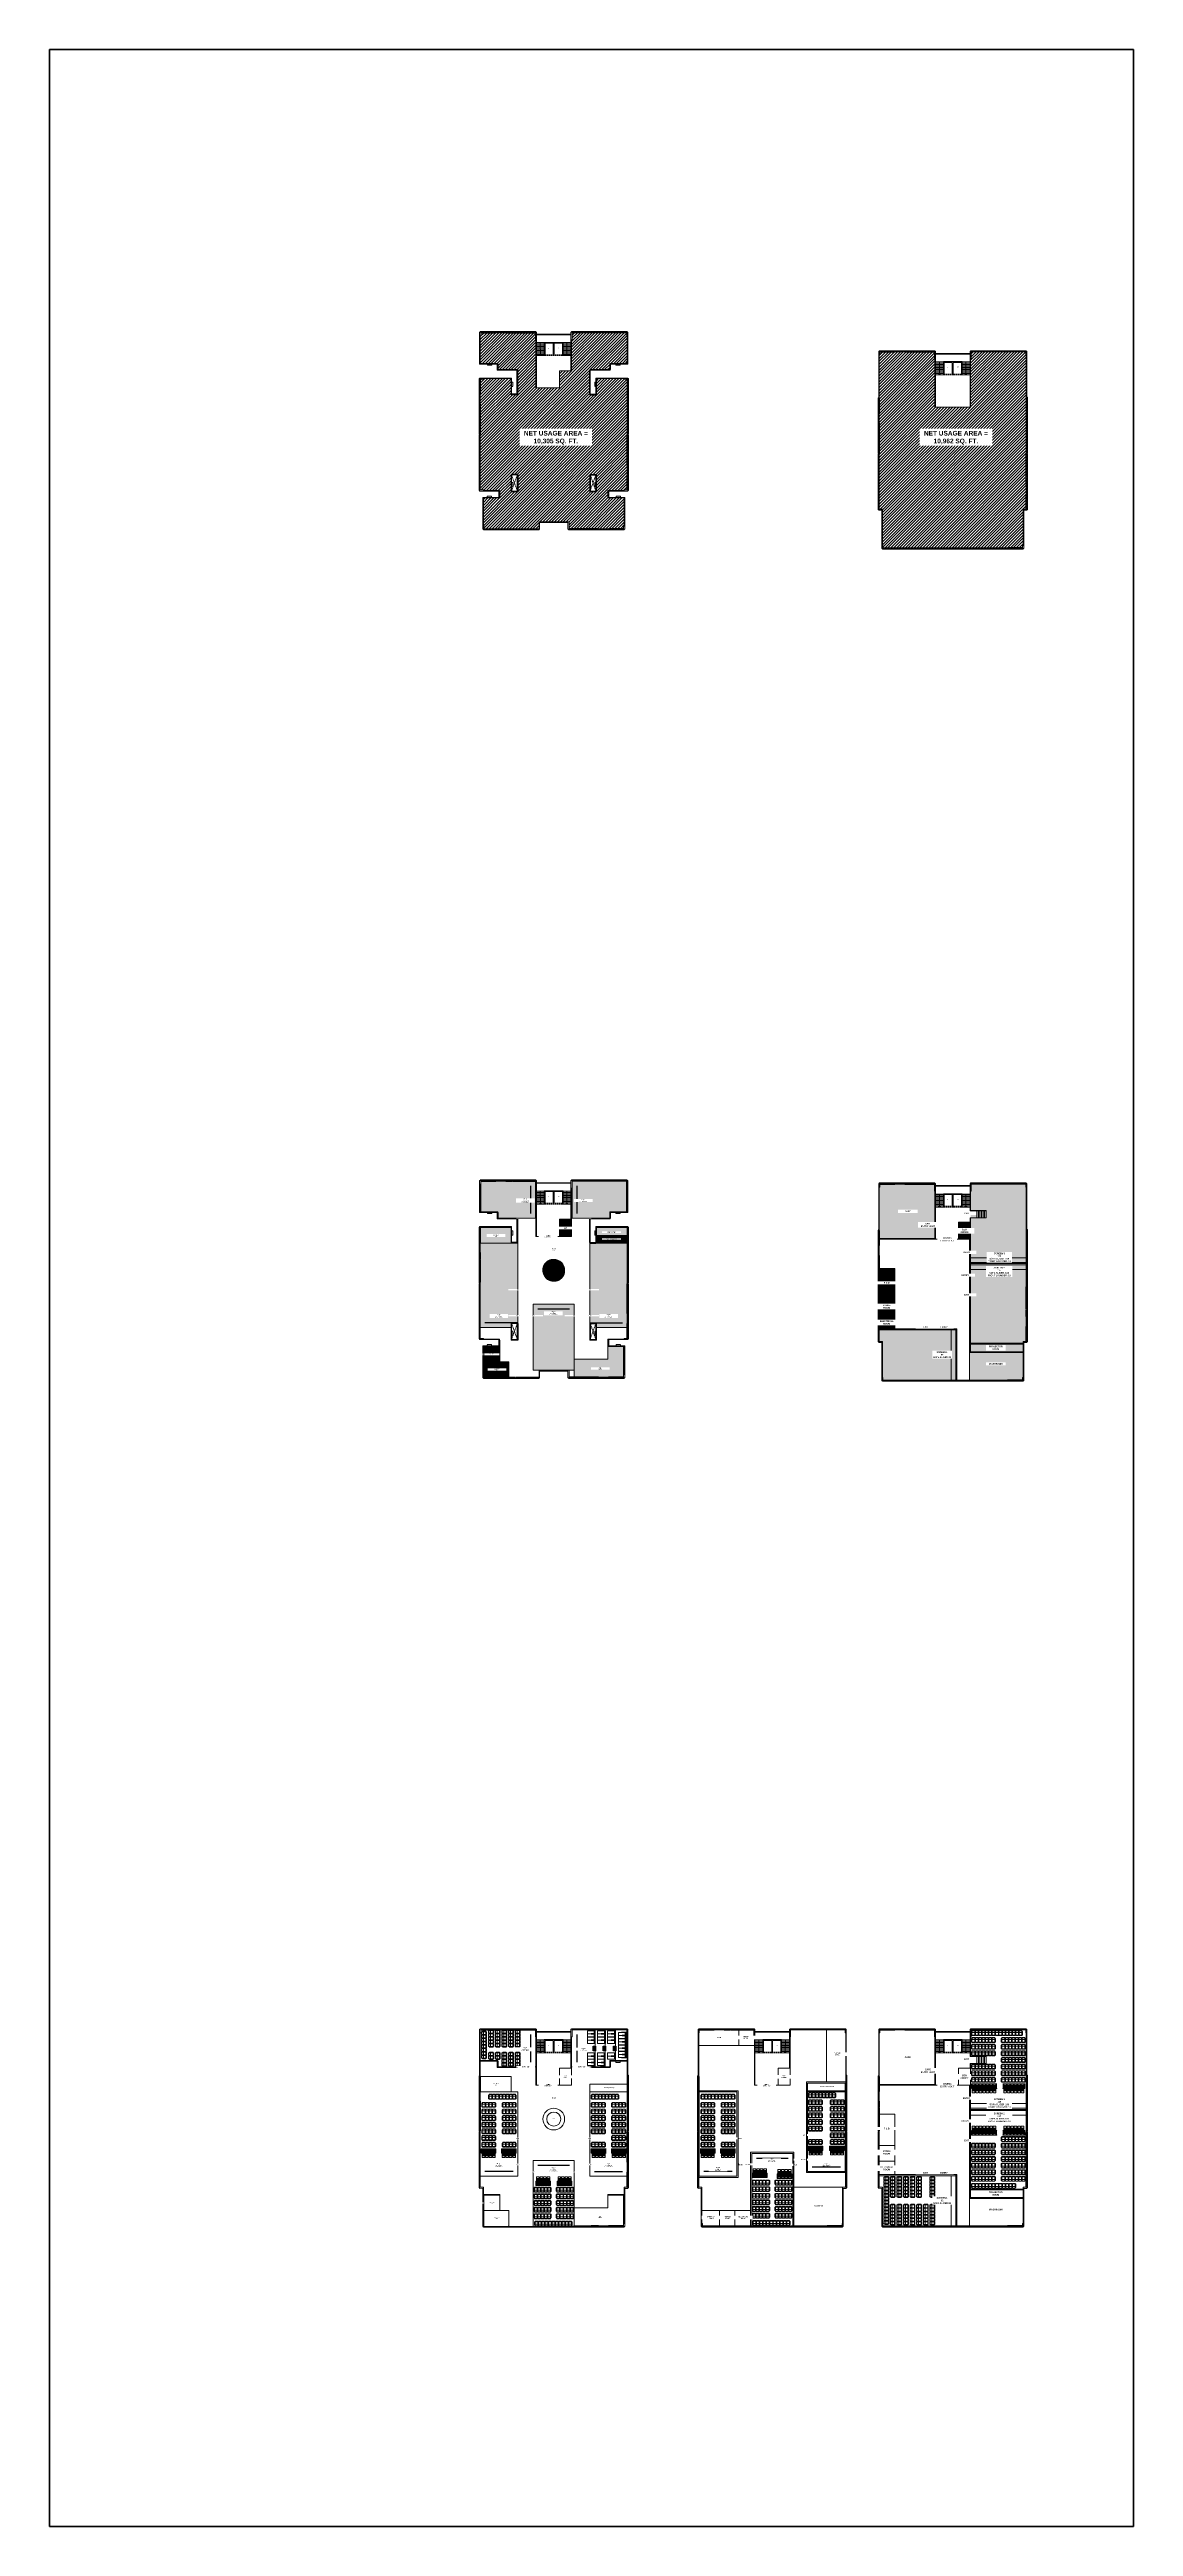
# Model space of a CAD drawing. Header units: inches. Extents: x 1807 to 67852, y 1160 to 20242.
# Drawn here: x 59504 to 67852, y 1160 to 20242 of the extents above; entities that cross this region are included whole.
import ezdxf
from ezdxf.lldxf.tags import DXFTag

# ---------------------------------------------------------------- set-up
doc = ezdxf.new("R2010")
doc.units = ezdxf.units.IN
doc.header["$MEASUREMENT"] = 0
doc.linetypes.add('1', pattern=[0, 0, 0])
doc.linetypes.add('DASHED', pattern=[0.75, 0.5, -0.25])
doc.layers.get('0').update_dxf_attribs({"lineweight": 20})
for name, color, linetype, lineweight in [('02WINDOW & DOTTED', 8, 'Continuous', 20), ('AH Hatches WALL', 7, '1', 25), ('AP_TEXT', 7, 'Continuous', 13), ('CHAIRS', 34, 'Continuous', 20), ('elev1', 250, 'Continuous', 15), ('Nstair', 8, 'Continuous', 20), ('PROJ.', 8, 'DASHED', 20), ('RAILING', 8, 'Continuous', 25), ('Railing 01', 8, 'Continuous', 18), ('SHOP TEXT', 7, 'Continuous', 15), ('text', 7, 'Continuous', 15), ('wall', 7, 'Continuous', 20), ('WALLS', 7, 'Continuous', 20), ('WINDOW', 8, 'Continuous', 15)]:
    doc.layers.add(name, color=color, linetype=linetype, lineweight=lineweight)
for name, color, linetype in [('Chair', 34, 'Continuous'), ('GF', 36, 'Continuous'), ('P_DOMESTIC', 142, 'Continuous'), ('step light', 250, 'Continuous')]:
    doc.layers.add(name, color=color, linetype=linetype)
doc.styles.add('Krupalu 1', font='arial.ttf')
doc.styles.add('title block', font='')
doc.styles.get('title block').set_extended_font_data('Gulim')
tags = doc.linetypes.add('HIDDEN', pattern=[0.375, 0.25, -0.125]).pattern_tags.tags
tags[6:7] = [DXFTag(74, 4), DXFTag(75, 0), DXFTag(340, '0'), DXFTag(46, 1.0), DXFTag(50, 0.0), DXFTag(44, 0.0), DXFTag(45, 0.0)]
tags[4:5] = [DXFTag(74, 4), DXFTag(75, 0), DXFTag(340, '0'), DXFTag(46, 1.0), DXFTag(50, 0.0), DXFTag(44, 0.0), DXFTag(45, 0.0)]

# ---------------------------------------------------------------- blocks, each defined once
blk = doc.blocks.new('Recliner chair-01')
at = {"layer": 'CHAIRS', "lineweight": -2}
for points in [[(-11, 1), (-11, 26, 0.414214), (-11, 27), (-15, 27, 0.414214), (-16, 26), (-16, 1, 0.414214), (-15, 0), (-11, 0, 0.414214)], [(-7, 32), (7, 32, -0.414214), (10, 28), (10, 1, -0.414214), (10, 0), (-10, 0, -0.414214), (-11, 1), (-11, 28, -0.414214)], [(10, 1), (10, 18, 0.414214), (10, 19), (-10, 19, 0.414214), (-11, 18), (-11, 1, 0.414214), (-10, 0), (10, 0, 0.414214)], [(10, 1), (10, 26, -0.414214), (11, 27), (15, 27, -0.414214), (15, 26), (15, 1, -0.414214), (15, 0), (11, 0, -0.414214)]]:
    blk.add_lwpolyline(points, format="xyb", close=True, dxfattribs=at)
at = {"layer": 'CHAIRS', "linetype": 'HIDDEN', "lineweight": -2}
blk.add_lwpolyline([(-11, 34), (10, 34), (10, -4), (-11, -4)], close=True, dxfattribs=at)
at = {"layer": 'CHAIRS', "lineweight": -2}
for centre in [(-13, 6), (13, 6)]:
    blk.add_circle(centre, 2, dxfattribs=at)
blk = doc.blocks.new('*U539')
at = {"layer": 'CHAIRS'}
blk.add_blockref('Recliner chair-01', (0, -15), dxfattribs=at)
blk = doc.blocks.new('*U538')
at = {"layer": 'GF', "color": 0, "linetype": 'ByBlock', "lineweight": -2}
for p in [(0, 0), (26, 0), (52, 0), (78, 0)]:
    blk.add_blockref('*U539', p, dxfattribs=at)
at = {"layer": 'GF', "color": 0, "linetype": 'ByBlock', "lineweight": -2, "transparency": 16777216}
for p in [(104, 0), (130, 0), (156, 0), (182, 0)]:
    blk.add_blockref('*U539', p, dxfattribs=at)
blk = doc.blocks.new('*U545')
at = {"layer": 'CHAIRS'}
blk.add_blockref('Recliner chair-01', (0, -15), dxfattribs=at)
blk = doc.blocks.new('*U544')
at = {"layer": 'GF', "color": 0, "linetype": 'ByBlock', "lineweight": -2}
for p in [(0, 0), (26, 0), (52, 0), (78, 0)]:
    blk.add_blockref('*U545', p, dxfattribs=at)
at = {"layer": 'GF', "color": 0, "linetype": 'ByBlock', "lineweight": -2, "transparency": 16777216}
for p in [(0, -51), (0, -102), (0, -153), (0, -204), (26, -51), (26, -102), (26, -153), (26, -204), (52, -51), (52, -102), (52, -153), (52, -204), (78, -51), (78, -102), (78, -153), (78, -204), (0, -255), (0, -306), (26, -255), (26, -306), (52, -255), (52, -306), (78, -255), (78, -306)]:
    blk.add_blockref('*U545', p, dxfattribs=at)
blk = doc.blocks.new("Lounger - 21''")
at = {"layer": 'CHAIRS', "color": 250}
for p, q in [((-10, -14), (10, -14)), ((-10, -19), (10, -19)), ((-10, -24), (10, -24)), ((-10, -29), (10, -29)), ((-10, -34), (10, -34)), ((-10, -39), (10, -39)), ((-10, -44), (10, -44)), ((-10, -49), (10, -49))]:
    blk.add_line(p, q, dxfattribs=at)
at = {"layer": 'CHAIRS'}
for points in [[(-10, -9), (10, -9, 0.414214), (10, -8), (10, -1, 0.414214), (10, 0), (-10, 0, 0.414214), (-10, -1), (-10, -8, 0.414214)], [(-16, -1), (-16, -34, 0.414214), (-16, -35), (-12, -35, 0.414214), (-10, -34), (-10, -1, 0.414214), (-12, 0), (-16, 0, 0.414214)], [(-10, -9), (10, -9, -0.414214), (10, -10), (10, -66, -0.414214), (9, -68), (-9, -68, -0.414214), (-10, -66), (-10, -10, -0.414214)], [(16, -1), (16, -34, -0.414214), (16, -35), (12, -35, -0.414214), (10, -34), (10, -1, -0.414214), (12, 0), (16, 0, -0.414214)]]:
    blk.add_lwpolyline(points, format="xyb", close=True, dxfattribs=at)
blk.add_lwpolyline([(-10, -44), (-10, -53, 0.414214), (-10, -54), (10, -54, 0.414214), (10, -53), (10, -44)], format="xyb", dxfattribs=at)
for centre, radius in [((-14, -32), 1.99), ((-14, -32), 1.89), ((14, -32), 1.99), ((14, -32), 1.89)]:
    blk.add_circle(centre, radius, dxfattribs=at)
blk = doc.blocks.new('*U549')
at = {"layer": 'CHAIRS'}
blk.add_blockref("Lounger - 21''", (0, 34, -172020), dxfattribs=at)
blk = doc.blocks.new('*U548')
at = {"layer": 'elev1', "color": 0, "linetype": 'ByBlock', "lineweight": -2}
for p in [(0, 0), (27, 0), (54, 0), (81, 0)]:
    blk.add_blockref('*U549', p, dxfattribs=at)
blk = doc.blocks.new('*U535')
at = {"layer": 'CHAIRS'}
blk.add_blockref("Lounger - 21''", (0, 34, -172020), dxfattribs=at)
blk = doc.blocks.new('*U534')
at = {"layer": 'elev1', "color": 0, "linetype": 'ByBlock', "lineweight": -2}
for p in [(0, 0), (27, 0), (54, 0), (81, 0)]:
    blk.add_blockref('*U535', p, dxfattribs=at)
blk = doc.blocks.new('*U543')
at = {"layer": 'CHAIRS'}
blk.add_blockref('Recliner chair-01', (0, -15), dxfattribs=at)
blk = doc.blocks.new('*U542')
at = {"layer": 'GF', "color": 0, "linetype": 'ByBlock', "lineweight": -2}
for p in [(0, 0), (26, 0), (52, 0), (78, 0)]:
    blk.add_blockref('*U543', p, dxfattribs=at)
at = {"layer": 'GF', "color": 0, "linetype": 'ByBlock', "lineweight": -2, "transparency": 16777216}
for p in [(104, 0), (130, 0), (156, 0), (182, 0)]:
    blk.add_blockref('*U543', p, dxfattribs=at)
blk = doc.blocks.new('*U531')
at = {"layer": 'CHAIRS'}
blk.add_blockref('Recliner chair-01', (0, -15), dxfattribs=at)
blk = doc.blocks.new('*U530')
at = {"layer": 'GF', "color": 0, "linetype": 'ByBlock', "lineweight": -2}
for p in [(0, 0), (26, 0), (52, 0), (78, 0)]:
    blk.add_blockref('*U531', p, dxfattribs=at)
at = {"layer": 'GF', "color": 0, "linetype": 'ByBlock', "lineweight": -2, "transparency": 16777216}
for p in [(0, -51), (0, -102), (0, -153), (0, -204), (26, -51), (26, -102), (26, -153), (26, -204), (52, -51), (52, -102), (52, -153), (52, -204), (78, -51), (78, -102), (78, -153), (78, -204), (0, -255), (0, -306), (26, -255), (26, -306), (52, -255), (52, -306), (78, -255), (78, -306)]:
    blk.add_blockref('*U531', p, dxfattribs=at)
blk = doc.blocks.new('*U547')
at = {"layer": 'CHAIRS'}
blk.add_blockref("Lounger - 21''", (0, 34, -172020), dxfattribs=at)
blk = doc.blocks.new('*U546')
at = {"layer": 'elev1', "color": 0, "linetype": 'ByBlock', "lineweight": -2}
for p in [(0, 0), (27, 0), (54, 0), (81, 0)]:
    blk.add_blockref('*U547', p, dxfattribs=at)
blk = doc.blocks.new('*U541')
at = {"layer": 'CHAIRS'}
blk.add_blockref('Recliner chair-01', (0, -15), dxfattribs=at)
blk = doc.blocks.new('*U540')
at = {"layer": 'GF', "color": 0, "linetype": 'ByBlock', "lineweight": -2}
for p in [(0, 0), (26, 0), (52, 0), (78, 0)]:
    blk.add_blockref('*U541', p, dxfattribs=at)
at = {"layer": 'GF', "color": 0, "linetype": 'ByBlock', "lineweight": -2, "transparency": 16777216}
for p in [(0, -51), (0, -102), (0, -153), (0, -204), (26, -51), (26, -102), (26, -153), (26, -204), (52, -51), (52, -102), (52, -153), (52, -204), (78, -51), (78, -102), (78, -153), (78, -204)]:
    blk.add_blockref('*U541', p, dxfattribs=at)
blk = doc.blocks.new('*U551')
at = {"layer": 'CHAIRS'}
blk.add_blockref("Lounger - 21''", (0, 34, -172020), dxfattribs=at)
blk = doc.blocks.new('*U550')
at = {"layer": 'elev1', "color": 0, "linetype": 'ByBlock', "lineweight": -2}
for p in [(0, 0), (27, 0), (54, 0), (81, 0)]:
    blk.add_blockref('*U551', p, dxfattribs=at)
blk = doc.blocks.new('*U553')
at = {"layer": 'CHAIRS'}
blk.add_blockref('Recliner chair-01', (0, -15), dxfattribs=at)
blk = doc.blocks.new('*U552')
at = {"layer": 'GF', "color": 0, "linetype": 'ByBlock', "lineweight": -2}
for p in [(0, 0), (26, 0), (52, 0), (78, 0)]:
    blk.add_blockref('*U553', p, dxfattribs=at)
at = {"layer": 'GF', "color": 0, "linetype": 'ByBlock', "lineweight": -2, "transparency": 16777216}
for p in [(104, 0), (130, 0), (156, 0), (182, 0)]:
    blk.add_blockref('*U553', p, dxfattribs=at)
blk = doc.blocks.new('*U555')
at = {"layer": 'CHAIRS'}
blk.add_blockref('Recliner chair-01', (0, -15), dxfattribs=at)
blk = doc.blocks.new('*U554')
at = {"layer": 'GF', "color": 0, "linetype": 'ByBlock', "lineweight": -2}
for p in [(0, 0), (26, 0), (52, 0)]:
    blk.add_blockref('*U555', p, dxfattribs=at)
at = {"layer": 'GF', "color": 0, "linetype": 'ByBlock', "lineweight": -2, "transparency": 16777216}
for p in [(78, 0), (104, 0), (0, -51), (0, -102), (0, -153), (0, -204), (26, -51), (26, -102), (26, -153), (26, -204), (52, -51), (52, -102), (52, -153), (52, -204), (78, -51), (78, -102), (78, -153), (78, -204), (104, -51), (104, -102), (104, -153), (104, -204)]:
    blk.add_blockref('*U555', p, dxfattribs=at)
blk = doc.blocks.new('*U557')
at = {"layer": 'CHAIRS'}
blk.add_blockref('Recliner chair-01', (0, -15), dxfattribs=at)
blk = doc.blocks.new('*U556')
at = {"layer": 'GF', "color": 0, "linetype": 'ByBlock', "lineweight": -2}
for p in [(0, 0), (26, 0)]:
    blk.add_blockref('*U557', p, dxfattribs=at)
at = {"layer": 'GF', "color": 0, "linetype": 'ByBlock', "lineweight": -2, "transparency": 16777216}
for p in [(0, -51), (26, -51)]:
    blk.add_blockref('*U557', p, dxfattribs=at)
blk = doc.blocks.new('*U559')
at = {"layer": 'CHAIRS'}
blk.add_blockref('Recliner chair-01', (0, -15), dxfattribs=at)
blk = doc.blocks.new('*U558')
at = {"layer": 'GF', "color": 0, "linetype": 'ByBlock', "lineweight": -2}
for p in [(0, 0), (26, 0)]:
    blk.add_blockref('*U559', p, dxfattribs=at)
at = {"layer": 'GF', "color": 0, "linetype": 'ByBlock', "lineweight": -2, "transparency": 16777216}
for p in [(52, 0), (78, 0), (0, -51), (0, -102), (26, -51), (26, -102), (52, -51), (52, -102), (78, -51), (78, -102)]:
    blk.add_blockref('*U559', p, dxfattribs=at)
blk = doc.blocks.new('*U561')
at = {"layer": 'CHAIRS'}
blk.add_blockref('Recliner chair-01', (0, -15), dxfattribs=at)
blk = doc.blocks.new('*U560')
at = {"layer": 'GF', "color": 0, "linetype": 'ByBlock', "lineweight": -2}
for p in [(0, 0), (26, 0), (52, 0), (78, 0)]:
    blk.add_blockref('*U561', p, dxfattribs=at)
at = {"layer": 'GF', "color": 0, "linetype": 'ByBlock', "lineweight": -2, "transparency": 16777216}
for p in [(104, 0), (130, 0), (156, 0), (182, 0), (208, 0), (234, 0), (260, 0)]:
    blk.add_blockref('*U561', p, dxfattribs=at)
blk = doc.blocks.new('*U563')
at = {"layer": 'CHAIRS'}
blk.add_blockref('Recliner chair-01', (0, -15), dxfattribs=at)
blk = doc.blocks.new('*U562')
at = {"layer": 'GF', "color": 0, "linetype": 'ByBlock', "lineweight": -2}
for p in [(0, 0), (26, 0), (52, 0), (78, 0)]:
    blk.add_blockref('*U563', p, dxfattribs=at)
at = {"layer": 'GF', "color": 0, "linetype": 'ByBlock', "lineweight": -2, "transparency": 16777216}
for p in [(104, 0), (0, -51), (0, -102), (0, -153), (0, -204), (26, -51), (26, -102), (26, -153), (26, -204), (52, -51), (52, -102), (52, -153), (52, -204), (78, -51), (78, -102), (78, -153), (78, -204), (104, -51), (104, -102), (104, -153), (104, -204)]:
    blk.add_blockref('*U563', p, dxfattribs=at)
blk = doc.blocks.new('*U569')
at = {"layer": 'CHAIRS'}
blk.add_blockref('Recliner chair-01', (0, -15), dxfattribs=at)
blk = doc.blocks.new('*U568')
at = {"layer": 'GF', "color": 0, "linetype": 'ByBlock', "lineweight": -2}
for p in [(0, 0), (26, 0), (52, 0), (78, 0)]:
    blk.add_blockref('*U569', p, dxfattribs=at)
at = {"layer": 'GF', "color": 0, "linetype": 'ByBlock', "lineweight": -2, "transparency": 16777216}
for p in [(104, 0), (0, -51), (0, -102), (0, -153), (0, -204), (26, -51), (26, -102), (26, -153), (26, -204), (52, -51), (52, -102), (52, -153), (52, -204), (78, -51), (78, -102), (78, -153), (78, -204), (104, -51), (104, -102), (104, -153), (104, -204)]:
    blk.add_blockref('*U569', p, dxfattribs=at)
blk = doc.blocks.new('*U567')
at = {"layer": 'CHAIRS'}
blk.add_blockref("Lounger - 21''", (0, 34, -172020), dxfattribs=at)
blk = doc.blocks.new('*U566')
at = {"layer": 'elev1', "color": 0, "linetype": 'ByBlock', "lineweight": -2}
for p in [(0, 0), (27, 0), (54, 0), (81, 0)]:
    blk.add_blockref('*U567', p, dxfattribs=at)
blk = doc.blocks.new('*U571')
at = {"layer": 'CHAIRS'}
blk.add_blockref("Lounger - 21''", (0, 34, -172020), dxfattribs=at)
blk = doc.blocks.new('*U570')
at = {"layer": 'elev1', "color": 0, "linetype": 'ByBlock', "lineweight": -2}
for p in [(0, 0), (27, 0), (54, 0), (81, 0)]:
    blk.add_blockref('*U571', p, dxfattribs=at)
blk = doc.blocks.new('*U565')
at = {"layer": 'CHAIRS'}
blk.add_blockref('Recliner chair-01', (0, -15), dxfattribs=at)
blk = doc.blocks.new('*U564')
at = {"layer": 'GF', "color": 0, "linetype": 'ByBlock', "lineweight": -2}
for p in [(0, 0), (26, 0), (52, 0), (78, 0)]:
    blk.add_blockref('*U565', p, dxfattribs=at)
blk = doc.blocks.new('*U573')
at = {"layer": 'CHAIRS'}
blk.add_blockref('Recliner chair-01', (0, -15), dxfattribs=at)
blk = doc.blocks.new('*U572')
at = {"layer": 'GF', "color": 0, "linetype": 'ByBlock', "lineweight": -2}
for p in [(0, 0), (26, 0), (52, 0), (78, 0)]:
    blk.add_blockref('*U573', p, dxfattribs=at)
at = {"layer": 'GF', "color": 0, "linetype": 'ByBlock', "lineweight": -2, "transparency": 16777216}
for p in [(0, -51), (0, -102), (0, -153), (0, -204), (26, -51), (26, -102), (26, -153), (26, -204), (52, -51), (52, -102), (52, -153), (52, -204), (78, -51), (78, -102), (78, -153), (78, -204)]:
    blk.add_blockref('*U573', p, dxfattribs=at)
blk = doc.blocks.new('*U575')
at = {"layer": 'CHAIRS'}
blk.add_blockref('Recliner chair-01', (0, -15), dxfattribs=at)
blk = doc.blocks.new('*U574')
at = {"layer": 'GF', "color": 0, "linetype": 'ByBlock', "lineweight": -2}
for p in [(0, 0), (26, 0), (52, 0), (78, 0)]:
    blk.add_blockref('*U575', p, dxfattribs=at)
blk = doc.blocks.new('Lounger with enclosure - Single arm-flat-18')
at = {"layer": 'CHAIRS', "ltscale": 5}
for p, q in [((-607, -207), (-65, -207)), ((65, -207), (607, -207))]:
    blk.add_line(p, q, dxfattribs=at)
at = {"layer": 'CHAIRS'}
for points in [[(-658, -981), (-607, -981), (-607, -77, -0.4142136), (-581, -52), (581, -52, -0.4142136), (607, -77), (607, -981), (658, -981), (658, -77, 0.4142136), (581, 0), (-581, 0, 0.4142136), (-658, -77)], [(39, -826), (-39, -826, -0.4142136), (-65, -800), (-65, -77, -0.4142136), (-39, -52), (39, -52, -0.4142136), (65, -77), (65, -800, -0.4142136)]]:
    blk.add_lwpolyline(points, format="xyb", close=True, dxfattribs=at)
for points in [[(0, -826), (0, -1528, -0.4142136), (-26, -1554), (-581, -1554, -0.4142136), (-607, -1528), (-607, -77, -0.4142136), (-581, -52), (-90, -52, -0.4142136), (-65, -77), (-65, -800, 0.4142136), (-39, -826), (0, -826)], [(0, -826), (0, -1528, 0.4142136), (26, -1554), (581, -1554, 0.4142136), (607, -1528), (607, -77, 0.4142136), (581, -52), (90, -52, 0.4142136), (65, -77), (65, -800, -0.4142136), (39, -826), (0, -826)]]:
    blk.add_lwpolyline(points, format="xyb", dxfattribs=at)
at = {"layer": 'CHAIRS', "ltscale": 5}
for centre in [(0, -620), (0, -749)]:
    blk.add_circle(centre, 52.9, dxfattribs=at)
blk = doc.blocks.new('*U577')
at = {"layer": 'WALLS', "ltscale": 5, "xscale": 0.0387378005297279, "yscale": 0.0387378005297279, "zscale": 0.0387378005297279}
blk.add_blockref('Lounger with enclosure - Single arm-flat-18', (0, 30), dxfattribs=at)
blk = doc.blocks.new('*U576')
at = {"layer": 'Chair', "color": 0, "linetype": 'ByBlock', "lineweight": -2}
for p in [(0, 0), (49, 0), (98, 0), (147, 0)]:
    blk.add_blockref('*U577', p, dxfattribs=at)
blk = doc.blocks.new('*U579')
at = {"layer": 'WALLS', "ltscale": 5, "xscale": 0.0387378005297279, "yscale": 0.0387378005297279, "zscale": 0.0387378005297279}
blk.add_blockref('Lounger with enclosure - Single arm-flat-18', (0, 30), dxfattribs=at)
blk = doc.blocks.new('*U578')
at = {"layer": 'Chair', "color": 0, "linetype": 'ByBlock', "lineweight": -2}
blk.add_blockref('*U579', (0, 0), dxfattribs=at)
blk = doc.blocks.new('*U533')
at = {"layer": 'WALLS', "ltscale": 5, "xscale": 0.0387378005297279, "yscale": 0.0387378005297279, "zscale": 0.0387378005297279}
blk.add_blockref('Lounger with enclosure - Single arm-flat-18', (0, 30), dxfattribs=at)
blk = doc.blocks.new('*U532')
at = {"layer": 'Chair', "color": 0, "linetype": 'ByBlock', "lineweight": -2}
for p in [(0, 0), (49, 0), (0, -77), (0, -155), (49, -77), (49, -155)]:
    blk.add_blockref('*U533', p, dxfattribs=at)
blk = doc.blocks.new('steplight')
at = {"layer": 'step light', "ltscale": 60, "elevation": 1}
for points in [[(161565, -82861), (161583, -82861), (161583, -82897), (161565, -82897)], [(161565, -82861), (161568, -82861), (161568, -82897), (161565, -82897)], [(161580, -82861), (161583, -82861), (161583, -82897), (161580, -82897)]]:
    blk.add_lwpolyline(points, close=True, dxfattribs=at)
blk = doc.blocks.new('*U537')
at = {"layer": 'WALLS', "ltscale": 5, "xscale": 0.0387378005297279, "yscale": 0.0387378005297279, "zscale": 0.0387378005297279}
blk.add_blockref('Lounger with enclosure - Single arm-flat-18', (0, 30), dxfattribs=at)
blk = doc.blocks.new('*U536')
at = {"layer": 'Chair', "color": 0, "linetype": 'ByBlock', "lineweight": -2}
blk.add_blockref('*U537', (0, 0), dxfattribs=at)
at = {"layer": 'Chair', "color": 0, "linetype": 'ByBlock', "lineweight": -2, "transparency": 16777216}
for p in [(49, 0), (0, -77), (49, -77)]:
    blk.add_blockref('*U537', p, dxfattribs=at)
blk = doc.blocks.new('*U634')
at = {"layer": 'CHAIRS'}
blk.add_blockref('Recliner chair-01', (0, -15), dxfattribs=at)
blk = doc.blocks.new('*U633')
at = {"layer": 'GF', "color": 0, "linetype": 'ByBlock', "lineweight": -2}
for p in [(0, 0), (26, 0), (52, 0), (78, 0)]:
    blk.add_blockref('*U634', p, dxfattribs=at)
at = {"layer": 'GF', "color": 0, "linetype": 'ByBlock', "lineweight": -2, "transparency": 16777216}
for p in [(104, 0), (130, 0), (156, 0), (182, 0), (208, 0), (234, 0), (260, 0)]:
    blk.add_blockref('*U634', p, dxfattribs=at)
blk = doc.blocks.new('*U636')
at = {"layer": 'CHAIRS'}
blk.add_blockref('Recliner chair-01', (0, -15), dxfattribs=at)
blk = doc.blocks.new('*U635')
at = {"layer": 'GF', "color": 0, "linetype": 'ByBlock', "lineweight": -2}
for p in [(0, 0), (26, 0), (52, 0), (78, 0)]:
    blk.add_blockref('*U636', p, dxfattribs=at)
at = {"layer": 'GF', "color": 0, "linetype": 'ByBlock', "lineweight": -2, "transparency": 16777216}
for p in [(104, 0), (0, -51), (0, -102), (0, -153), (0, -204), (26, -51), (26, -102), (26, -153), (26, -204), (52, -51), (52, -102), (52, -153), (52, -204), (78, -51), (78, -102), (78, -153), (78, -204), (104, -51), (104, -102), (104, -153), (104, -204), (0, -255), (26, -255), (52, -255), (78, -255), (104, -255)]:
    blk.add_blockref('*U636', p, dxfattribs=at)
blk = doc.blocks.new('*U638')
at = {"layer": 'CHAIRS'}
blk.add_blockref('Recliner chair-01', (0, -15), dxfattribs=at)
blk = doc.blocks.new('*U637')
at = {"layer": 'GF', "color": 0, "linetype": 'ByBlock', "lineweight": -2}
for p in [(0, 0), (26, 0), (52, 0), (78, 0)]:
    blk.add_blockref('*U638', p, dxfattribs=at)
at = {"layer": 'GF', "color": 0, "linetype": 'ByBlock', "lineweight": -2, "transparency": 16777216}
for p in [(104, 0), (0, -51), (0, -102), (0, -153), (0, -204), (26, -51), (26, -102), (26, -153), (26, -204), (52, -51), (52, -102), (52, -153), (52, -204), (78, -51), (78, -102), (78, -153), (78, -204), (104, -51), (104, -102), (104, -153), (104, -204), (0, -255), (26, -255), (52, -255), (78, -255), (104, -255)]:
    blk.add_blockref('*U638', p, dxfattribs=at)
blk = doc.blocks.new('*U632')
at = {"layer": 'CHAIRS'}
blk.add_blockref("Lounger - 21''", (0, 34, -172020), dxfattribs=at)
blk = doc.blocks.new('*U631')
at = {"layer": 'elev1', "color": 0, "linetype": 'ByBlock', "lineweight": -2}
for p in [(0, 0), (27, 0), (54, 0), (81, 0)]:
    blk.add_blockref('*U632', p, dxfattribs=at)
blk = doc.blocks.new('*U640')
at = {"layer": 'CHAIRS'}
blk.add_blockref("Lounger - 21''", (0, 34, -172020), dxfattribs=at)
blk = doc.blocks.new('*U639')
at = {"layer": 'elev1', "color": 0, "linetype": 'ByBlock', "lineweight": -2}
for p in [(0, 0), (27, 0), (54, 0), (81, 0)]:
    blk.add_blockref('*U640', p, dxfattribs=at)
blk = doc.blocks.new('*U642')
at = {"layer": 'CHAIRS'}
blk.add_blockref('Recliner chair-01', (0, -15), dxfattribs=at)
blk = doc.blocks.new('*U641')
at = {"layer": 'GF', "color": 0, "linetype": 'ByBlock', "lineweight": -2}
for p in [(0, 0), (26, 0), (52, 0), (78, 0)]:
    blk.add_blockref('*U642', p, dxfattribs=at)
at = {"layer": 'GF', "color": 0, "linetype": 'ByBlock', "lineweight": -2, "transparency": 16777216}
for p in [(104, 0), (130, 0), (156, 0), (182, 0)]:
    blk.add_blockref('*U642', p, dxfattribs=at)
blk = doc.blocks.new('*U644')
at = {"layer": 'CHAIRS'}
blk.add_blockref('Recliner chair-01', (0, -15), dxfattribs=at)
blk = doc.blocks.new('*U643')
at = {"layer": 'GF', "color": 0, "linetype": 'ByBlock', "lineweight": -2}
for p in [(0, 0), (26, 0), (52, 0), (78, 0)]:
    blk.add_blockref('*U644', p, dxfattribs=at)
at = {"layer": 'GF', "color": 0, "linetype": 'ByBlock', "lineweight": -2, "transparency": 16777216}
for p in [(0, -51), (0, -102), (0, -153), (0, -204), (26, -51), (26, -102), (26, -153), (26, -204), (52, -51), (52, -102), (52, -153), (52, -204), (78, -51), (78, -102), (78, -153), (78, -204), (0, -255), (0, -306), (26, -255), (26, -306), (52, -255), (52, -306), (78, -255), (78, -306)]:
    blk.add_blockref('*U644', p, dxfattribs=at)
blk = doc.blocks.new('*U646')
at = {"layer": 'CHAIRS'}
blk.add_blockref("Lounger - 21''", (0, 34, -172020), dxfattribs=at)
blk = doc.blocks.new('*U645')
at = {"layer": 'elev1', "color": 0, "linetype": 'ByBlock', "lineweight": -2}
for p in [(0, 0), (27, 0), (54, 0), (81, 0)]:
    blk.add_blockref('*U646', p, dxfattribs=at)
blk = doc.blocks.new('*U648')
at = {"layer": 'CHAIRS'}
blk.add_blockref("Lounger - 21''", (0, 34, -172020), dxfattribs=at)
blk = doc.blocks.new('*U647')
at = {"layer": 'elev1', "color": 0, "linetype": 'ByBlock', "lineweight": -2}
for p in [(0, 0), (27, 0), (54, 0), (81, 0)]:
    blk.add_blockref('*U648', p, dxfattribs=at)
blk = doc.blocks.new('*U650')
at = {"layer": 'CHAIRS'}
blk.add_blockref('Recliner chair-01', (0, -15), dxfattribs=at)
blk = doc.blocks.new('*U649')
at = {"layer": 'GF', "color": 0, "linetype": 'ByBlock', "lineweight": -2}
for p in [(0, 0), (26, 0), (52, 0), (78, 0)]:
    blk.add_blockref('*U650', p, dxfattribs=at)
at = {"layer": 'GF', "color": 0, "linetype": 'ByBlock', "lineweight": -2, "transparency": 16777216}
for p in [(0, -51), (0, -102), (0, -153), (0, -204), (26, -51), (26, -102), (26, -153), (26, -204), (52, -51), (52, -102), (52, -153), (52, -204), (78, -51), (78, -102), (78, -153), (78, -204)]:
    blk.add_blockref('*U650', p, dxfattribs=at)
blk = doc.blocks.new('*U652')
at = {"layer": 'CHAIRS'}
blk.add_blockref('Recliner chair-01', (0, -15), dxfattribs=at)
blk = doc.blocks.new('*U651')
at = {"layer": 'GF', "color": 0, "linetype": 'ByBlock', "lineweight": -2}
for p in [(0, 0), (26, 0), (52, 0), (78, 0)]:
    blk.add_blockref('*U652', p, dxfattribs=at)
blk = doc.blocks.new('*U654')
at = {"layer": 'CHAIRS'}
blk.add_blockref('Recliner chair-01', (0, -15), dxfattribs=at)
blk = doc.blocks.new('*U653')
at = {"layer": 'GF', "color": 0, "linetype": 'ByBlock', "lineweight": -2}
for p in [(0, 0), (26, 0), (52, 0), (78, 0)]:
    blk.add_blockref('*U654', p, dxfattribs=at)
at = {"layer": 'GF', "color": 0, "linetype": 'ByBlock', "lineweight": -2, "transparency": 16777216}
for p in [(104, 0), (130, 0), (156, 0), (182, 0), (208, 0), (234, 0)]:
    blk.add_blockref('*U654', p, dxfattribs=at)
blk = doc.blocks.new('*U658')
at = {"layer": 'CHAIRS'}
blk.add_blockref('Recliner chair-01', (0, -15), dxfattribs=at)
blk = doc.blocks.new('*U657')
at = {"layer": 'GF', "color": 0, "linetype": 'ByBlock', "lineweight": -2}
for p in [(0, 0), (26, 0), (52, 0), (78, 0)]:
    blk.add_blockref('*U658', p, dxfattribs=at)
at = {"layer": 'GF', "color": 0, "linetype": 'ByBlock', "lineweight": -2, "transparency": 16777216}
for p in [(0, -51), (0, -102), (0, -153), (0, -204), (26, -51), (26, -102), (26, -153), (26, -204), (52, -51), (52, -102), (52, -153), (52, -204), (78, -51), (78, -102), (78, -153), (78, -204), (0, -255), (0, -306), (26, -255), (26, -306), (52, -255), (52, -306), (78, -255), (78, -306)]:
    blk.add_blockref('*U658', p, dxfattribs=at)
blk = doc.blocks.new('*U664')
at = {"layer": 'CHAIRS'}
blk.add_blockref("Lounger - 21''", (0, 34, -172020), dxfattribs=at)
blk = doc.blocks.new('*U663')
at = {"layer": 'elev1', "color": 0, "linetype": 'ByBlock', "lineweight": -2}
for p in [(0, 0), (27, 0), (54, 0), (81, 0)]:
    blk.add_blockref('*U664', p, dxfattribs=at)
blk = doc.blocks.new('*U662')
at = {"layer": 'CHAIRS'}
blk.add_blockref('Recliner chair-01', (0, -15), dxfattribs=at)
blk = doc.blocks.new('*U661')
at = {"layer": 'GF', "color": 0, "linetype": 'ByBlock', "lineweight": -2}
for p in [(0, 0), (26, 0), (52, 0), (78, 0)]:
    blk.add_blockref('*U662', p, dxfattribs=at)
at = {"layer": 'GF', "color": 0, "linetype": 'ByBlock', "lineweight": -2, "transparency": 16777216}
for p in [(0, -51), (0, -102), (0, -153), (0, -204), (26, -51), (26, -102), (26, -153), (26, -204), (52, -51), (52, -102), (52, -153), (52, -204), (78, -51), (78, -102), (78, -153), (78, -204)]:
    blk.add_blockref('*U662', p, dxfattribs=at)
blk = doc.blocks.new('*U656')
at = {"layer": 'CHAIRS'}
blk.add_blockref("Lounger - 21''", (0, 34, -172020), dxfattribs=at)
blk = doc.blocks.new('*U655')
at = {"layer": 'elev1', "color": 0, "linetype": 'ByBlock', "lineweight": -2}
for p in [(0, 0), (27, 0), (54, 0), (81, 0)]:
    blk.add_blockref('*U656', p, dxfattribs=at)
blk = doc.blocks.new('*U660')
at = {"layer": 'CHAIRS'}
blk.add_blockref('Recliner chair-01', (0, -15), dxfattribs=at)
blk = doc.blocks.new('*U659')
at = {"layer": 'GF', "color": 0, "linetype": 'ByBlock', "lineweight": -2}
for p in [(0, 0), (26, 0), (52, 0), (78, 0)]:
    blk.add_blockref('*U660', p, dxfattribs=at)
blk = doc.blocks.new('*U700')
at = {"layer": 'CHAIRS'}
blk.add_blockref('Recliner chair-01', (0, -15), dxfattribs=at)
blk = doc.blocks.new('*U699')
at = {"layer": 'GF', "color": 0, "linetype": 'ByBlock', "lineweight": -2}
for p in [(0, 0), (26, 0), (52, 0), (78, 0)]:
    blk.add_blockref('*U700', p, dxfattribs=at)
at = {"layer": 'GF', "color": 0, "linetype": 'ByBlock', "lineweight": -2, "transparency": 16777216}
for p in [(104, 0), (130, 0), (156, 0), (182, 0), (208, 0), (234, 0), (260, 0), (286, 0), (312, 0), (338, 0), (364, 0)]:
    blk.add_blockref('*U700', p, dxfattribs=at)
blk = doc.blocks.new('*U702')
at = {"layer": 'CHAIRS'}
blk.add_blockref('Recliner chair-01', (0, -15), dxfattribs=at)
blk = doc.blocks.new('*U701')
at = {"layer": 'GF', "color": 0, "linetype": 'ByBlock', "lineweight": -2}
for p in [(0, 0), (26, 0), (52, 0), (78, 0)]:
    blk.add_blockref('*U702', p, dxfattribs=at)
at = {"layer": 'GF', "color": 0, "linetype": 'ByBlock', "lineweight": -2, "transparency": 16777216}
for p in [(104, 0), (130, 0), (156, 0), (0, -51), (0, -102), (26, -51), (26, -102), (52, -51), (52, -102), (78, -51), (78, -102), (104, -51), (104, -102), (130, -51), (130, -102), (156, -51), (156, -102)]:
    blk.add_blockref('*U702', p, dxfattribs=at)
blk = doc.blocks.new('*U704')
at = {"layer": 'CHAIRS'}
blk.add_blockref('Recliner chair-01', (0, -15), dxfattribs=at)
blk = doc.blocks.new('*U703')
at = {"layer": 'GF', "color": 0, "linetype": 'ByBlock', "lineweight": -2}
for p in [(0, 0), (26, 0), (52, 0), (78, 0)]:
    blk.add_blockref('*U704', p, dxfattribs=at)
at = {"layer": 'GF', "color": 0, "linetype": 'ByBlock', "lineweight": -2, "transparency": 16777216}
for p in [(104, 0), (130, 0), (156, 0), (0, -51), (0, -102), (0, -153), (0, -204), (26, -51), (26, -102), (26, -153), (26, -204), (52, -51), (52, -102), (52, -153), (52, -204), (78, -51), (78, -102), (78, -153), (78, -204), (104, -51), (104, -102), (104, -153), (104, -204), (130, -51), (130, -102), (130, -153), (130, -204), (156, -51), (156, -102), (156, -153), (156, -204), (0, -255), (0, -306), (26, -255), (26, -306), (52, -255), (52, -306), (78, -255), (78, -306), (104, -255), (104, -306), (130, -255), (130, -306), (156, -255), (156, -306)]:
    blk.add_blockref('*U704', p, dxfattribs=at)
blk = doc.blocks.new('*U706')
at = {"layer": 'CHAIRS'}
blk.add_blockref("Lounger - 21''", (0, 34, -172020), dxfattribs=at)
blk = doc.blocks.new('*U705')
at = {"layer": 'elev1', "color": 0, "linetype": 'ByBlock', "lineweight": -2}
for p in [(0, 0), (27, 0), (54, 0), (81, 0)]:
    blk.add_blockref('*U706', p, dxfattribs=at)
at = {"layer": 'elev1', "color": 0, "linetype": 'ByBlock', "lineweight": -2, "transparency": 16777216}
for p in [(108, 0), (135, 0)]:
    blk.add_blockref('*U706', p, dxfattribs=at)
blk = doc.blocks.new('*U708')
at = {"layer": 'CHAIRS'}
blk.add_blockref("Lounger - 21''", (0, 34, -172020), dxfattribs=at)
blk = doc.blocks.new('*U707')
at = {"layer": 'elev1', "color": 0, "linetype": 'ByBlock', "lineweight": -2}
for p in [(0, 0), (27, 0), (54, 0), (81, 0)]:
    blk.add_blockref('*U708', p, dxfattribs=at)
at = {"layer": 'elev1', "color": 0, "linetype": 'ByBlock', "lineweight": -2, "transparency": 16777216}
for p in [(108, 0), (135, 0), (162, 0)]:
    blk.add_blockref('*U708', p, dxfattribs=at)
blk = doc.blocks.new('*U710')
at = {"layer": 'CHAIRS'}
blk.add_blockref('Recliner chair-01', (0, -15), dxfattribs=at)
blk = doc.blocks.new('*U709')
at = {"layer": 'GF', "color": 0, "linetype": 'ByBlock', "lineweight": -2}
for p in [(0, 0), (26, 0), (52, 0), (78, 0)]:
    blk.add_blockref('*U710', p, dxfattribs=at)
at = {"layer": 'GF', "color": 0, "linetype": 'ByBlock', "lineweight": -2, "transparency": 16777216}
for p in [(104, 0), (130, 0), (156, 0), (182, 0), (208, 0), (234, 0), (260, 0), (286, 0), (312, 0)]:
    blk.add_blockref('*U710', p, dxfattribs=at)
blk = doc.blocks.new('*U712')
at = {"layer": 'CHAIRS'}
blk.add_blockref('Recliner chair-01', (0, -15), dxfattribs=at)
blk = doc.blocks.new('*U711')
at = {"layer": 'GF', "color": 0, "linetype": 'ByBlock', "lineweight": -2}
for p in [(0, 0), (26, 0), (52, 0), (78, 0)]:
    blk.add_blockref('*U712', p, dxfattribs=at)
at = {"layer": 'GF', "color": 0, "linetype": 'ByBlock', "lineweight": -2, "transparency": 16777216}
for p in [(104, 0), (130, 0), (156, 0), (0, -51), (0, -102), (0, -153), (0, -204), (26, -51), (26, -102), (26, -153), (26, -204), (52, -51), (52, -102), (52, -153), (52, -204), (78, -51), (78, -102), (78, -153), (78, -204), (104, -51), (104, -102), (104, -153), (104, -204), (130, -51), (130, -102), (130, -153), (130, -204), (156, -51), (156, -102), (156, -153), (156, -204), (0, -255), (26, -255), (52, -255), (78, -255), (104, -255), (130, -255), (156, -255)]:
    blk.add_blockref('*U712', p, dxfattribs=at)
blk = doc.blocks.new('*U714')
at = {"layer": 'CHAIRS'}
blk.add_blockref('Recliner chair-01', (0, -15), dxfattribs=at)
blk = doc.blocks.new('*U713')
at = {"layer": 'GF', "color": 0, "linetype": 'ByBlock', "lineweight": -2}
for p in [(0, 0), (26, 0), (52, 0), (78, 0)]:
    blk.add_blockref('*U714', p, dxfattribs=at)
at = {"layer": 'GF', "color": 0, "linetype": 'ByBlock', "lineweight": -2, "transparency": 16777216}
for p in [(104, 0), (130, 0), (156, 0), (0, -51), (0, -102), (0, -153), (0, -204), (26, -51), (26, -102), (26, -153), (26, -204), (52, -51), (52, -102), (52, -153), (52, -204), (78, -51), (78, -102), (78, -153), (78, -204), (104, -51), (104, -102), (104, -153), (104, -204), (130, -51), (130, -102), (130, -153), (130, -204), (156, -51), (156, -102), (156, -153), (156, -204), (0, -255), (0, -306), (26, -255), (26, -306), (52, -255), (52, -306), (78, -255), (78, -306), (104, -255), (104, -306), (130, -255), (130, -306), (156, -255), (156, -306)]:
    blk.add_blockref('*U714', p, dxfattribs=at)
blk = doc.blocks.new('*U716')
at = {"layer": 'CHAIRS'}
blk.add_blockref("Lounger - 21''", (0, 34, -172020), dxfattribs=at)
blk = doc.blocks.new('*U715')
at = {"layer": 'elev1', "color": 0, "linetype": 'ByBlock', "lineweight": -2}
for p in [(0, 0), (27, 0), (54, 0), (81, 0)]:
    blk.add_blockref('*U716', p, dxfattribs=at)
at = {"layer": 'elev1', "color": 0, "linetype": 'ByBlock', "lineweight": -2, "transparency": 16777216}
for p in [(108, 0), (135, 0)]:
    blk.add_blockref('*U716', p, dxfattribs=at)
blk = doc.blocks.new('*U718')
at = {"layer": 'CHAIRS'}
blk.add_blockref("Lounger - 21''", (0, 34, -172020), dxfattribs=at)
blk = doc.blocks.new('*U717')
at = {"layer": 'elev1', "color": 0, "linetype": 'ByBlock', "lineweight": -2}
for p in [(0, 0), (27, 0), (54, 0), (81, 0)]:
    blk.add_blockref('*U718', p, dxfattribs=at)
at = {"layer": 'elev1', "color": 0, "linetype": 'ByBlock', "lineweight": -2, "transparency": 16777216}
for p in [(108, 0), (135, 0), (162, 0)]:
    blk.add_blockref('*U718', p, dxfattribs=at)
blk = doc.blocks.new('*U720')
at = {"layer": 'CHAIRS'}
blk.add_blockref('Recliner chair-01', (0, -15), dxfattribs=at)
blk = doc.blocks.new('*U719')
at = {"layer": 'GF', "color": 0, "linetype": 'ByBlock', "lineweight": -2}
for p in [(0, 0), (26, 0), (52, 0), (78, 0)]:
    blk.add_blockref('*U720', p, dxfattribs=at)
at = {"layer": 'GF', "color": 0, "linetype": 'ByBlock', "lineweight": -2, "transparency": 16777216}
for p in [(104, 0), (130, 0), (156, 0), (0, -51), (0, -102), (26, -51), (26, -102), (52, -51), (52, -102), (78, -51), (78, -102), (104, -51), (104, -102), (130, -51), (130, -102), (156, -51), (156, -102)]:
    blk.add_blockref('*U720', p, dxfattribs=at)
blk = doc.blocks.new('*U722')
at = {"layer": 'CHAIRS'}
blk.add_blockref('Recliner chair-01', (0, -15), dxfattribs=at)
blk = doc.blocks.new('*U721')
at = {"layer": 'GF', "color": 0, "linetype": 'ByBlock', "lineweight": -2}
for p in [(0, 0), (26, 0), (52, 0), (78, 0)]:
    blk.add_blockref('*U722', p, dxfattribs=at)
at = {"layer": 'GF', "color": 0, "linetype": 'ByBlock', "lineweight": -2, "transparency": 16777216}
for p in [(104, 0), (130, 0), (156, 0), (182, 0), (208, 0), (234, 0), (260, 0), (286, 0), (312, 0), (338, 0)]:
    blk.add_blockref('*U722', p, dxfattribs=at)
blk = doc.blocks.new('*U724')
at = {"layer": 'CHAIRS'}
blk.add_blockref('Recliner chair-01', (0, -15), dxfattribs=at)
blk = doc.blocks.new('*U723')
at = {"layer": 'GF', "color": 0, "linetype": 'ByBlock', "lineweight": -2}
for p in [(0, 0), (26, 0), (52, 0), (78, 0)]:
    blk.add_blockref('*U724', p, dxfattribs=at)
at = {"layer": 'GF', "color": 0, "linetype": 'ByBlock', "lineweight": -2, "transparency": 16777216}
for p in [(104, 0), (130, 0), (0, -51), (0, -102), (0, -153), (0, -204), (26, -51), (26, -102), (26, -153), (26, -204), (52, -51), (52, -102), (52, -153), (52, -204), (78, -51), (78, -102), (78, -153), (78, -204), (104, -51), (104, -102), (104, -153), (104, -204), (130, -51), (130, -102), (130, -153), (130, -204)]:
    blk.add_blockref('*U724', p, dxfattribs=at)
blk = doc.blocks.new('*U726')
at = {"layer": 'CHAIRS'}
blk.add_blockref('Recliner chair-01', (0, -15), dxfattribs=at)
blk = doc.blocks.new('*U725')
at = {"layer": 'GF', "color": 0, "linetype": 'ByBlock', "lineweight": -2}
for p in [(0, 0), (26, 0), (52, 0), (78, 0)]:
    blk.add_blockref('*U726', p, dxfattribs=at)
at = {"layer": 'GF', "color": 0, "linetype": 'ByBlock', "lineweight": -2, "transparency": 16777216}
for p in [(104, 0), (130, 0), (0, -51), (0, -102), (0, -153), (0, -204), (26, -51), (26, -102), (26, -153), (26, -204), (52, -51), (52, -102), (52, -153), (52, -204), (78, -51), (78, -102), (78, -153), (78, -204), (104, -51), (104, -102), (104, -153), (104, -204), (130, -51), (130, -102), (130, -153), (130, -204), (0, -255), (0, -306), (26, -255), (26, -306), (52, -255), (52, -306), (78, -255), (78, -306), (104, -255), (104, -306), (130, -255), (130, -306)]:
    blk.add_blockref('*U726', p, dxfattribs=at)
blk = doc.blocks.new('*U728')
at = {"layer": 'CHAIRS'}
blk.add_blockref('Recliner chair-01', (0, -15), dxfattribs=at)
blk = doc.blocks.new('*U727')
at = {"layer": 'GF', "color": 0, "linetype": 'ByBlock', "lineweight": -2}
for p in [(0, 0), (26, 0), (52, 0), (78, 0)]:
    blk.add_blockref('*U728', p, dxfattribs=at)
at = {"layer": 'GF', "color": 0, "linetype": 'ByBlock', "lineweight": -2, "transparency": 16777216}
for p in [(104, 0), (130, 0)]:
    blk.add_blockref('*U728', p, dxfattribs=at)

msp = doc.modelspace()

# ---------------------------------------------------------------- hatches: boundary and pattern name
at = {"lineweight": -3}
h = msp.add_hatch(dxfattribs=at)
h.set_pattern_fill('ANSI31', color=256, scale=5)
h.set_pattern_definition([(45, (104079.003, 196866.295), (-11.2253202, 11.2253202), [])])
h.paths.add_polyline_path([(62820.8, 17824.1), (62820.8, 17872.1), (62820.8, 17876.6), (62820.8, 18037.1), (62825.3, 18037.1), (62825.3, 18041.6), (62825.3, 18061.1), (62940.8, 18061.1), (63012.8, 18061.1), (63017.3, 18061.1), (63065.3, 18061.1), (63069.8, 18061.1), (63245.3, 18061.1), (63245.3, 18011.6), (63245.3, 18007.1), (63249.8, 18007.1), (63249.8, 17635.4), (63254.3, 17635.4), (63431.7, 17635.4), (63431.7, 17767.1), (63519.8, 17767.1), (63524.3, 17767.1), (63524.3, 18007.1), (63528.8, 18007.1), (63528.8, 18011.6), (63528.8, 18061.1), (63704.3, 18061.1), (63708.8, 18061.1), (63756.8, 18061.1), (63833.3, 18061.1), (63948.8, 18061.1), (63948.8, 18041.6), (63948.8, 18041.6), (63948.8, 18037.1), (63953.3, 18037.1), (63953.3, 17876.6), (63953.3, 17872.1), (63953.3, 17824.1), (63893.3, 17824.1), (63869.3, 17824.1), (63818.3, 17824.1), (63818.3, 17819.6), (63818.3, 17776.1), (63663.8, 17776.1), (63663.8, 17771.6), (63663.8, 17587.1), (63663.8, 17582.6), (63668.3, 17582.6), (63711.8, 17582.6), (63716.3, 17582.6), (63716.3, 17650.1), (63716.3, 17674.1), (63716.3, 17707.1), (63764.3, 17707.1), (63929.3, 17707.1), (63929.3, 17702.6), (63933.8, 17702.6), (63953.3, 17702.6), (63953.3, 17587.1), (63953.3, 17515.1), (63953.3, 17510.6), (63953.3, 17462.6), (63953.3, 17458.1), (63953.3, 17282.6), (63953.3, 17269.1), (63953.3, 17093.6), (63957.8, 17093.6), (63957.8, 17089.1), (63953.3, 17089.1), (63953.3, 17041.1), (63953.3, 17036.6), (63953.3, 16964.6), (63953.3, 16849.1), (63933.8, 16849.1), (63929.3, 16849.1), (63929.3, 16844.6), (63804.8, 16844.6), (63804.8, 16835.6), (63804.8, 16792.1), (63803.3, 16792.1), (63803.3, 16787.6), (63872.3, 16787.6), (63896.3, 16787.6), (63929.3, 16787.6), (63929.3, 16570.1), (63924.8, 16570.1), (63924.8, 16550.6), (63809.3, 16550.6), (63737.3, 16550.6), (63732.8, 16550.6), (63675.8, 16550.6), (63504.8, 16550.6), (63504.8, 16600.1), (63504.8, 16600.1), (63504.8, 16604.6), (63500.3, 16604.6), (63500.3, 16604.6), (63495.8, 16604.6), (63278.3, 16604.6), (63273.8, 16604.6), (63273.8, 16550.6), (63089.3, 16550.6), (63041.3, 16550.6), (63036.8, 16550.6), (62964.8, 16550.6), (62849.3, 16550.6), (62849.3, 16570.1), (62844.8, 16570.1), (62844.8, 16787.6), (62901.8, 16787.6), (62970.8, 16787.6), (62970.8, 16792.1), (62969.3, 16792.1), (62969.3, 16835.6), (62969.3, 16835.6), (62969.3, 16844.6), (62844.8, 16844.6), (62844.8, 16849.1), (62840.3, 16849.1), (62820.8, 16849.1), (62820.8, 16964.6), (62820.8, 17041.1), (62820.8, 17089.1), (62820.8, 17093.6), (62820.8, 17269.1), (62820.8, 17282.6), (62820.8, 17458.1), (62820.8, 17462.6), (62820.8, 17510.6), (62820.8, 17515.1), (62820.8, 17587.1), (62820.8, 17702.6), (62840.3, 17702.6), (62844.8, 17702.6), (62844.8, 17707.1), (63005.3, 17707.1), (63009.8, 17707.1), (63057.8, 17707.1), (63057.8, 17674.2), (63057.8, 17650.2), (63060, 17650.2), (63060, 17650.1), (63057.8, 17650.1), (63057.8, 17582.6), (63062.3, 17582.6), (63110.3, 17582.6), (63110.3, 17771.6), (63110.3, 17776.1), (62955.8, 17776.1), (62955.8, 17819.6), (62955.8, 17824.1), (62904.8, 17824.1), (62880.8, 17824.1)])
h.paths.add_polyline_path([(63663.8, 16835.6), (63716.3, 16835.6), (63716.3, 16877.6), (63716.3, 16901.6), (63716.3, 16969.1), (63711.8, 16969.1), (63668.3, 16969.1), (63663.8, 16969.1), (63663.8, 16964.6)], flags=16)
h.paths.add_polyline_path([(63668.3, 16844.6), (63668.3, 16840.1), (63711.8, 16840.1), (63711.8, 16877.6), (63714.8, 16877.6), (63714.8, 16901.6), (63711.8, 16901.6), (63711.8, 16964.6), (63668.3, 16964.6), (63668.3, 16844.6)], flags=0)
h.paths.add_polyline_path([(63057.8, 16835.6), (63110.3, 16835.6), (63110.3, 16964.6), (63110.3, 16969.1), (63105.8, 16969.1), (63062.3, 16969.1), (63057.8, 16969.1), (63057.8, 16901.6), (63057.8, 16877.6), (63057.8, 16835.6)], flags=16)
h.paths.add_polyline_path([(63059.3, 16877.6), (63062.3, 16877.6), (63062.3, 16840.1), (63105.8, 16840.1), (63105.8, 16964.6), (63062.3, 16964.6), (63062.3, 16901.6), (63059.3, 16901.6)], flags=0)
h = msp.add_hatch(dxfattribs=at)
h.set_pattern_fill('ANSI31', color=256, scale=5)
h.set_pattern_definition([(45, (61859.449, 184879.483), (-11.2253202, 11.2253202), [])])
h.paths.add_polyline_path([(65894.4, 17554.9), (65894.4, 17671.9), (65894.4, 17724.4), (65894.4, 17728.9), (65894.4, 17889.4), (65898.9, 17889.4), (65898.9, 17893.9), (65898.9, 17913.4), (66014.4, 17913.4), (66086.4, 17913.4), (66090.9, 17913.4), (66138.9, 17913.4), (66143.4, 17913.4), (66318.9, 17913.4), (66318.9, 17863.9), (66318.9, 17859.4), (66323.4, 17859.4), (66323.4, 17672.1), (66323.4, 17552.1), (66323.4, 17487.7), (66327.9, 17487.7), (66593.4, 17487.7), (66597.9, 17487.7), (66597.9, 17708.7), (66597.9, 17859.4), (66602.4, 17859.4), (66602.4, 17863.9), (66602.4, 17913.4), (66777.9, 17913.4), (66782.4, 17913.4), (66830.4, 17913.4), (66906.9, 17913.4), (67022.4, 17913.4), (67022.4, 17893.9), (67022.4, 17893.9), (67022.4, 17889.4), (67026.9, 17889.4), (67026.9, 17728.9), (67026.9, 17724.4), (67026.9, 17671.9), (67026.9, 17563.9), (67026.9, 17439.4), (67026.9, 17367.4), (67026.9, 17362.9), (67026.9, 17314.9), (67026.9, 17310.4), (67026.9, 17134.9), (67026.9, 17121.4), (67026.9, 16945.9), (67031.4, 16945.9), (67031.4, 16941.4), (67026.9, 16941.4), (67026.9, 16893.4), (67026.9, 16888.9), (67026.9, 16816.9), (67026.9, 16701.4), (67002.9, 16701.4), (67002.9, 16692.4), (67002.9, 16639.9), (67002.9, 16422.4), (66998.4, 16422.4), (66998.4, 16402.9), (66882.9, 16402.9), (65927.4, 16402.9), (65922.9, 16402.9), (65922.9, 16422.4), (65918.4, 16422.4), (65918.4, 16644.4), (65918.4, 16692.4), (65918.4, 16692.4), (65918.4, 16701.4), (65913.9, 16701.4), (65894.4, 16701.4), (65894.4, 16816.9), (65894.4, 16893.4), (65894.4, 16941.4), (65894.4, 16945.9), (65894.4, 17121.4), (65894.4, 17134.9), (65894.4, 17310.4), (65894.4, 17314.9), (65894.4, 17362.9), (65894.4, 17367.4), (65894.4, 17439.4), (65894.4, 17554.9)])
at = {"lineweight": 30, "transparency": 33554559}
h = msp.add_hatch(color=32, dxfattribs=at)
h.dxf.hatch_style = 1
h.paths.add_polyline_path([(65894.4, 11143.6), (65894.4, 11260.6), (65894.4, 11313.1), (65894.4, 11317.6), (65894.4, 11478.1), (65898.9, 11478.1), (65898.9, 11482.6), (65898.9, 11502.1), (66014.4, 11502.1), (66086.4, 11502.1), (66090.9, 11502.1), (66138.9, 11502.1), (66143.4, 11502.1), (66318.9, 11502.1), (66318.9, 11452.6), (66318.9, 11448.1), (66323.4, 11448.1), (66323.4, 11260.8), (66323.4, 11140.8), (66323.4, 11079.4), (65894.4, 11079.4), (65894.4, 11143.6)])
at = {"lineweight": 30, "true_color": 0xd7ebd2}
h = msp.add_hatch(color=254, dxfattribs=at)
h.dxf.hatch_style = 1
h.paths.add_polyline_path([(63431.7, 11230.6), (63524.3, 11230.6), (63524.3, 11098.9), (63431.7, 11098.9)])
h = msp.add_hatch(color=254, dxfattribs=at)
h.dxf.hatch_style = 1
h.paths.add_polyline_path([(66505.3, 11208.1), (66597.9, 11208.1), (66597.9, 11076.4), (66505.3, 11076.4)])
at = {"lineweight": 30, "transparency": 33554559}
h = msp.add_hatch(color=32, dxfattribs=at)
h.dxf.hatch_style = 1
h.paths.add_polyline_path([(63041.3, 10132.6), (62849.3, 10132.6), (62849.3, 10014.1), (63041.3, 10014.1)])
at = {"layer": 'AH Hatches WALL', "true_color": 0xcecce6}
h = msp.add_hatch(color=254, dxfattribs=at)
h.dxf.hatch_style = 1
h.paths.add_polyline_path([(66597.9, 11448.1), (66602.4, 11448.1), (66602.4, 11452.6), (66602.4, 11502.1), (66777.9, 11502.1), (66782.4, 11502.1), (66830.4, 11502.1), (66906.9, 11502.1), (67022.4, 11502.1), (67022.4, 11482.6), (67022.4, 11482.6), (67022.4, 11478.1), (67026.9, 11478.1), (67026.9, 11317.6), (67026.9, 11313.1), (67026.9, 11260.6), (67026.9, 11152.6), (67026.9, 11028.1), (67026.9, 10956.1), (67026.9, 10951.6), (67026.9, 10897.7), (66597.9, 10897.7), (66597.9, 11448.1)])
at = {"layer": 'AH Hatches WALL', "true_color": 0xfeeab9}
h = msp.add_hatch(color=254, dxfattribs=at)
h.dxf.hatch_style = 1
h.paths.add_polyline_path([(63716.3, 11046.1), (63953.3, 11046.1), (63953.3, 11106.1), (63716.3, 11106.1)])
at = {"layer": 'AH Hatches WALL', "true_color": 0xcecce6}
h = msp.add_hatch(color=254, dxfattribs=at)
h.dxf.hatch_style = 1
h.paths.add_polyline_path([(66597.9, 10275.3), (66597.9, 10879.7), (67026.9, 10879.7), (67026.9, 10723.6), (67026.9, 10710.1), (67026.9, 10534.6), (67031.4, 10534.6), (67031.4, 10530.1), (67029.9, 10530.1), (67029.9, 10482.1), (67028.4, 10482.1), (67028.4, 10530.1), (67026.9, 10530.1), (67026.9, 10482.1), (67026.9, 10477.6), (67026.9, 10405.6), (67026.9, 10290.1), (67002.9, 10290.1), (67002.9, 10281.1), (67002.9, 10275.3)])
at = {"layer": 'AH Hatches WALL'}
h = msp.add_hatch(color=9, dxfattribs=at)
h.dxf.hatch_style = 1
h.paths.add_polyline_path([(65894.4, 10611.5), (66014.4, 10611.5), (66014.4, 10491.5), (65894.4, 10491.5)])
at = {"layer": 'AH Hatches WALL', "true_color": 0xff99e5}
h = msp.add_hatch(color=221, dxfattribs=at)
h.dxf.hatch_style = 1
h.paths.add_polyline_path([(65894.4, 10491.5), (66014.4, 10491.5), (66014.4, 10386.7), (65894.4, 10386.7)])
at = {"layer": 'AH Hatches WALL', "true_color": 0xcecce6}
h = msp.add_hatch(color=254, dxfattribs=at)
h.dxf.hatch_style = 1
h.paths.add_polyline_path([(65894.4, 10290.1), (65894.4, 10377.7), (66483.9, 10377.7), (66483.9, 9991.6), (65927.4, 9991.6), (65922.9, 9991.6), (65922.9, 10011.1), (65918.4, 10011.1), (65918.4, 10233.1), (65918.4, 10281.1), (65918.4, 10281.1), (65918.4, 10290.1), (65913.9, 10290.1)])
at = {"layer": 'AH Hatches WALL', "true_color": 0xff99e5}
h = msp.add_hatch(color=221, dxfattribs=at)
h.dxf.hatch_style = 1
h.paths.add_polyline_path([(62970.8, 10132.6), (62849.3, 10132.6), (62849.3, 10251.1), (62970.8, 10251.1)])
at = {"layer": 'AH Hatches WALL', "true_color": 0xadddf7}
h = msp.add_hatch(color=141, dxfattribs=at)
h.dxf.hatch_style = 1
h.paths.add_polyline_path([(63544.9, 10014.1), (63924.8, 10014.1), (63924.8, 10251.1), (63803.3, 10251.1), (63803.3, 10153.4), (63544.9, 10153.4)])
h = msp.add_hatch(color=141, dxfattribs=at)
h.dxf.hatch_style = 1
h.paths.add_polyline_path([(66588.9, 10203.3), (67002.9, 10203.3), (67002.9, 9991.6), (66588.9, 9991.6)])
at = {"layer": 'AH Hatches WALL', "true_color": 0xfeeab9}
h = msp.add_hatch(color=254, dxfattribs=at)
h.dxf.hatch_style = 1
h.paths.add_polyline_path([(66597.9, 10209.3), (66597.9, 10269.3), (67002.9, 10269.3), (67002.9, 10228.6), (67002.9, 10209.3)])
at = {"layer": 'wall', "true_color": 0xf7abae}
h = msp.add_hatch(dxfattribs=at)
h.set_pattern_fill('ANSI31', color=241)
h.set_pattern_definition([(45, (60514.27285, 360054.93745), (-0.08838834765, 0.08838834765), [])])
edge = h.paths.add_edge_path()
edge.add_arc((63387, 10837.4), 84, 0, 360)
h = msp.add_hatch(dxfattribs=at)
h.set_pattern_fill('ANSI31', color=241)
h.set_pattern_definition([(45, (17812.46869, 349214.90196), (-0.08838834765, 0.08838834765), [])])
h.paths.add_polyline_path([(65894.4, 10851.5), (66014.4, 10851.5), (66014.4, 10611.5), (65894.4, 10611.5)])

# ---------------------------------------------------------------- linework, layer by layer
at = {"layer": '02WINDOW & DOTTED'}
for p, q in [((63519.8, 18048.6), (63254.1, 18048.6)), ((63519.8, 18047.1), (63254.1, 18047.1)), ((63519.8, 18045.6), (63254.1, 18045.6)), ((63519.8, 18044.1), (63254.1, 18044.1)), ((66593.4, 17900.9), (66327.7, 17900.9)), ((66593.4, 17899.4), (66327.7, 17899.4)), ((66593.4, 17897.9), (66327.7, 17897.9)), ((66593.4, 17896.4), (66327.7, 17896.4)), ((63519.8, 11512.1), (63254.1, 11512.1)), ((63519.8, 11510.6), (63254.1, 11510.6)), ((63519.8, 11509.1), (63254.1, 11509.1)), ((63519.8, 11507.6), (63254.1, 11507.6)), ((66593.4, 11489.6), (66327.7, 11489.6)), ((66593.4, 11488.1), (66327.7, 11488.1)), ((66593.4, 11486.6), (66327.7, 11486.6)), ((66593.4, 11485.1), (66327.7, 11485.1)), ((63519.8, 4973.4), (63254.1, 4973.4)), ((63519.8, 4971.9), (63254.1, 4971.9)), ((63519.8, 4970.4), (63254.1, 4970.4)), ((63519.8, 4968.9), (63254.1, 4968.9)), ((65202.4, 4973.4), (64936.7, 4973.4)), ((65202.4, 4971.9), (64936.7, 4971.9)), ((65202.4, 4970.4), (64936.7, 4970.4)), ((65202.4, 4968.9), (64936.7, 4968.9)), ((66593.4, 4973.4), (66327.7, 4973.4)), ((66593.4, 4971.9), (66327.7, 4971.9)), ((66593.4, 4970.4), (66327.7, 4970.4)), ((66593.4, 4968.9), (66327.7, 4968.9))]:
    msp.add_line(p, q, dxfattribs=at)
at = {"layer": '02WINDOW & DOTTED', "linetype": 'DASHED', "ltscale": 20}
for p, q in [((63320.3, 17890.1), (63383.3, 17890.1)), ((63320.3, 17884.1), (63383.3, 17884.1)), ((63453.8, 17890.1), (63389.3, 17890.1)), ((63453.8, 17884.1), (63389.3, 17884.1)), ((66393.9, 17742.4), (66456.9, 17742.4)), ((66393.9, 17736.4), (66456.9, 17736.4)), ((66527.4, 17742.4), (66462.9, 17742.4)), ((66527.4, 17736.4), (66462.9, 17736.4)), ((63105.8, 16844.6), (63062.3, 16964.6)), ((63062.3, 16840.1), (63105.8, 16964.6)), ((63711.8, 16840.1), (63668.3, 16964.6)), ((63711.8, 16964.6), (63668.3, 16844.6)), ((63320.3, 11353.6), (63383.3, 11353.6)), ((63320.3, 11347.6), (63383.3, 11347.6)), ((63453.8, 11353.6), (63389.3, 11353.6)), ((63453.8, 11347.6), (63389.3, 11347.6)), ((66393.9, 11331.1), (66456.9, 11331.1)), ((66393.9, 11325.1), (66456.9, 11325.1)), ((66527.4, 11331.1), (66462.9, 11331.1)), ((66527.4, 11325.1), (66462.9, 11325.1)), ((63105.8, 10308.1), (63062.3, 10428.1)), ((63062.3, 10303.6), (63105.8, 10428.1)), ((63711.8, 10303.6), (63668.3, 10428.1)), ((63711.8, 10428.1), (63668.3, 10308.1)), ((63320.3, 4814.9), (63383.3, 4814.9)), ((63320.3, 4808.9), (63383.3, 4808.9)), ((63453.8, 4814.9), (63389.3, 4814.9)), ((63453.8, 4808.9), (63389.3, 4808.9)), ((65002.9, 4814.9), (65065.9, 4814.9)), ((65002.9, 4808.9), (65065.9, 4808.9)), ((65136.4, 4814.9), (65071.9, 4814.9)), ((65136.4, 4808.9), (65071.9, 4808.9)), ((66393.9, 4814.9), (66456.9, 4814.9)), ((66393.9, 4808.9), (66456.9, 4808.9)), ((66527.4, 4814.9), (66462.9, 4814.9)), ((66527.4, 4808.9), (66462.9, 4808.9))]:
    msp.add_line(p, q, dxfattribs=at)
at = {"layer": 'Nstair', "ltscale": 10}
for p, q in [((63314.3, 17984.1), (63254.3, 17984.1)), ((63314.3, 17974.1), (63254.3, 17974.1)), ((63314.3, 17964.1), (63254.3, 17964.1)), ((63314.3, 17954.1), (63254.3, 17954.1)), ((63314.3, 17944.1), (63254.3, 17944.1)), ((63283.5, 17984.1), (63284, 17884.1)), ((63459.8, 17984.1), (63519.8, 17984.1)), ((63459.8, 17974.1), (63519.8, 17974.1)), ((63459.8, 17964.1), (63519.8, 17964.1)), ((63459.8, 17954.1), (63519.8, 17954.1)), ((63459.8, 17944.1), (63519.8, 17944.1)), ((63488.4, 17984.1), (63487.8, 17884.1)), ((63314.3, 17934.1), (63254.3, 17934.1)), ((63314.3, 17924.1), (63254.3, 17924.1)), ((63314.3, 17914.1), (63254.3, 17914.1)), ((63314.3, 17904.1), (63254.3, 17904.1)), ((63314.3, 17894.1), (63254.3, 17894.1)), ((63314.3, 17884.1), (63254.3, 17884.1)), ((63276.5, 17888.3), (63278.6, 17892.2)), ((63284, 17884.1), (63276.5, 17888.3)), ((63278.6, 17892.2), (63284, 17884.1)), ((63289.4, 17892.2), (63284, 17884.1)), ((63284, 17884.1), (63291.6, 17888.3)), ((63291.6, 17888.3), (63289.4, 17892.2)), ((63459.8, 17934.1), (63519.8, 17934.1)), ((63459.8, 17924.1), (63519.8, 17924.1)), ((63459.8, 17914.1), (63519.8, 17914.1)), ((63459.8, 17904.1), (63519.8, 17904.1)), ((63459.8, 17894.1), (63519.8, 17894.1)), ((63459.8, 17884.1), (63519.8, 17884.1)), ((63480.3, 17888.3), (63482.5, 17892.2)), ((63487.8, 17884.1), (63480.3, 17888.3)), ((63482.5, 17892.2), (63487.8, 17884.1)), ((63493.2, 17892.2), (63487.8, 17884.1)), ((63487.8, 17884.1), (63495.4, 17888.3)), ((63495.4, 17888.3), (63493.2, 17892.2)), ((66387.9, 17836.4), (66327.9, 17836.4)), ((66387.9, 17826.4), (66327.9, 17826.4)), ((66387.9, 17816.4), (66327.9, 17816.4)), ((66387.9, 17806.4), (66327.9, 17806.4)), ((66387.9, 17796.4), (66327.9, 17796.4)), ((66387.9, 17786.4), (66327.9, 17786.4)), ((66387.9, 17776.4), (66327.9, 17776.4)), ((66387.9, 17766.4), (66327.9, 17766.4)), ((66387.9, 17756.4), (66327.9, 17756.4)), ((66357.1, 17836.4), (66357.6, 17736.4)), ((66533.4, 17836.4), (66593.4, 17836.4)), ((66533.4, 17826.4), (66593.4, 17826.4)), ((66533.4, 17816.4), (66593.4, 17816.4)), ((66533.4, 17806.4), (66593.4, 17806.4)), ((66533.4, 17796.4), (66593.4, 17796.4)), ((66533.4, 17786.4), (66593.4, 17786.4)), ((66533.4, 17776.4), (66593.4, 17776.4)), ((66533.4, 17766.4), (66593.4, 17766.4)), ((66533.4, 17756.4), (66593.4, 17756.4)), ((66562, 17836.4), (66561.4, 17736.4)), ((66387.9, 17746.4), (66327.9, 17746.4)), ((66387.9, 17736.4), (66327.9, 17736.4)), ((66350.1, 17740.7), (66352.3, 17744.5)), ((66357.6, 17736.4), (66350.1, 17740.7)), ((66352.3, 17744.5), (66357.6, 17736.4)), ((66363, 17744.5), (66357.6, 17736.4)), ((66357.6, 17736.4), (66365.2, 17740.7)), ((66365.2, 17740.7), (66363, 17744.5)), ((66533.4, 17746.4), (66593.4, 17746.4)), ((66533.4, 17736.4), (66593.4, 17736.4)), ((66553.9, 17740.6), (66556.1, 17744.5)), ((66561.4, 17736.4), (66553.9, 17740.6)), ((66556.1, 17744.5), (66561.4, 17736.4)), ((66566.8, 17744.5), (66561.4, 17736.4)), ((66561.4, 17736.4), (66569, 17740.6)), ((66569, 17740.6), (66566.8, 17744.5)), ((63314.3, 11447.6), (63254.3, 11447.6)), ((63314.3, 11437.6), (63254.3, 11437.6)), ((63314.3, 11427.6), (63254.3, 11427.6)), ((63314.3, 11417.6), (63254.3, 11417.6)), ((63314.3, 11407.6), (63254.3, 11407.6)), ((63314.3, 11397.6), (63254.3, 11397.6)), ((63314.3, 11387.6), (63254.3, 11387.6)), ((63314.3, 11377.6), (63254.3, 11377.6)), ((63314.3, 11367.6), (63254.3, 11367.6)), ((63314.3, 11357.6), (63254.3, 11357.6)), ((63314.3, 11347.6), (63254.3, 11347.6)), ((63276.5, 11351.9), (63278.6, 11355.8)), ((63284, 11347.6), (63276.5, 11351.9)), ((63278.6, 11355.8), (63284, 11347.6)), ((63283.5, 11447.6), (63284, 11347.6)), ((63289.4, 11355.8), (63284, 11347.6)), ((63284, 11347.6), (63291.6, 11351.9)), ((63291.6, 11351.9), (63289.4, 11355.8)), ((63459.8, 11447.6), (63519.8, 11447.6)), ((63459.8, 11437.6), (63519.8, 11437.6)), ((63459.8, 11427.6), (63519.8, 11427.6)), ((63459.8, 11417.6), (63519.8, 11417.6)), ((63459.8, 11407.6), (63519.8, 11407.6)), ((63459.8, 11397.6), (63519.8, 11397.6)), ((63459.8, 11387.6), (63519.8, 11387.6)), ((63459.8, 11377.6), (63519.8, 11377.6)), ((63459.8, 11367.6), (63519.8, 11367.6)), ((63459.8, 11357.6), (63519.8, 11357.6)), ((63459.8, 11347.6), (63519.8, 11347.6)), ((63480.3, 11351.9), (63482.5, 11355.8)), ((63487.8, 11347.6), (63480.3, 11351.9)), ((63482.5, 11355.8), (63487.8, 11347.6)), ((63488.4, 11447.6), (63487.8, 11347.6)), ((63493.2, 11355.8), (63487.8, 11347.6)), ((63487.8, 11347.6), (63495.4, 11351.9)), ((63495.4, 11351.9), (63493.2, 11355.8)), ((66387.9, 11425.1), (66327.9, 11425.1)), ((66387.9, 11415.1), (66327.9, 11415.1)), ((66387.9, 11405.1), (66327.9, 11405.1)), ((66387.9, 11395.1), (66327.9, 11395.1)), ((66387.9, 11385.1), (66327.9, 11385.1)), ((66387.9, 11375.1), (66327.9, 11375.1)), ((66387.9, 11365.1), (66327.9, 11365.1)), ((66387.9, 11355.1), (66327.9, 11355.1)), ((66387.9, 11345.1), (66327.9, 11345.1)), ((66387.9, 11335.1), (66327.9, 11335.1)), ((66387.9, 11325.1), (66327.9, 11325.1)), ((66350.1, 11329.4), (66352.3, 11333.2)), ((66357.6, 11325.1), (66350.1, 11329.4)), ((66352.3, 11333.2), (66357.6, 11325.1)), ((66357.1, 11425.1), (66357.6, 11325.1)), ((66363, 11333.2), (66357.6, 11325.1)), ((66357.6, 11325.1), (66365.2, 11329.4)), ((66365.2, 11329.4), (66363, 11333.2)), ((66533.4, 11425.1), (66593.4, 11425.1)), ((66533.4, 11415.1), (66593.4, 11415.1)), ((66533.4, 11405.1), (66593.4, 11405.1)), ((66533.4, 11395.1), (66593.4, 11395.1)), ((66533.4, 11385.1), (66593.4, 11385.1)), ((66533.4, 11375.1), (66593.4, 11375.1)), ((66533.4, 11365.1), (66593.4, 11365.1)), ((66533.4, 11355.1), (66593.4, 11355.1)), ((66533.4, 11345.1), (66593.4, 11345.1)), ((66533.4, 11335.1), (66593.4, 11335.1)), ((66533.4, 11325.1), (66593.4, 11325.1)), ((66553.9, 11329.3), (66556.1, 11333.2)), ((66561.4, 11325.1), (66553.9, 11329.3)), ((66556.1, 11333.2), (66561.4, 11325.1)), ((66562, 11425.1), (66561.4, 11325.1)), ((66566.8, 11333.2), (66561.4, 11325.1)), ((66561.4, 11325.1), (66569, 11329.3)), ((66569, 11329.3), (66566.8, 11333.2)), ((63314.3, 4908.9), (63254.3, 4908.9)), ((63314.3, 4898.9), (63254.3, 4898.9)), ((63314.3, 4888.9), (63254.3, 4888.9)), ((63314.3, 4878.9), (63254.3, 4878.9)), ((63314.3, 4868.9), (63254.3, 4868.9)), ((63314.3, 4858.9), (63254.3, 4858.9)), ((63314.3, 4848.9), (63254.3, 4848.9)), ((63314.3, 4838.9), (63254.3, 4838.9)), ((63314.3, 4828.9), (63254.3, 4828.9)), ((63314.3, 4818.9), (63254.3, 4818.9)), ((63314.3, 4808.9), (63254.3, 4808.9)), ((63276.5, 4813.1), (63278.6, 4817)), ((63284, 4808.9), (63276.5, 4813.1)), ((63278.6, 4817), (63284, 4808.9)), ((63283.5, 4908.9), (63284, 4808.9)), ((63289.4, 4817), (63284, 4808.9)), ((63284, 4808.9), (63291.6, 4813.1)), ((63291.6, 4813.1), (63289.4, 4817)), ((63459.8, 4908.9), (63519.8, 4908.9)), ((63459.8, 4898.9), (63519.8, 4898.9)), ((63459.8, 4888.9), (63519.8, 4888.9)), ((63459.8, 4878.9), (63519.8, 4878.9)), ((63459.8, 4868.9), (63519.8, 4868.9)), ((63459.8, 4858.9), (63519.8, 4858.9)), ((63459.8, 4848.9), (63519.8, 4848.9)), ((63459.8, 4838.9), (63519.8, 4838.9)), ((63459.8, 4828.9), (63519.8, 4828.9)), ((63459.8, 4818.9), (63519.8, 4818.9)), ((63459.8, 4808.9), (63519.8, 4808.9)), ((63480.3, 4813.1), (63482.5, 4817)), ((63487.8, 4808.9), (63480.3, 4813.1)), ((63482.5, 4817), (63487.8, 4808.9)), ((63488.4, 4908.9), (63487.8, 4808.9)), ((63493.2, 4817), (63487.8, 4808.9)), ((63487.8, 4808.9), (63495.4, 4813.1)), ((63495.4, 4813.1), (63493.2, 4817)), ((64996.9, 4908.9), (64936.9, 4908.9)), ((64996.9, 4898.9), (64936.9, 4898.9)), ((64996.9, 4888.9), (64936.9, 4888.9)), ((64996.9, 4878.9), (64936.9, 4878.9)), ((64996.9, 4868.9), (64936.9, 4868.9)), ((64996.9, 4858.9), (64936.9, 4858.9)), ((64996.9, 4848.9), (64936.9, 4848.9)), ((64996.9, 4838.9), (64936.9, 4838.9)), ((64996.9, 4828.9), (64936.9, 4828.9)), ((64996.9, 4818.9), (64936.9, 4818.9)), ((64996.9, 4808.9), (64936.9, 4808.9)), ((64959.1, 4813.1), (64961.2, 4817)), ((64966.6, 4808.9), (64959.1, 4813.1)), ((64961.2, 4817), (64966.6, 4808.9)), ((64966.1, 4908.9), (64966.6, 4808.9)), ((64972, 4817), (64966.6, 4808.9)), ((64966.6, 4808.9), (64974.2, 4813.1)), ((64974.2, 4813.1), (64972, 4817)), ((65142.4, 4908.9), (65202.4, 4908.9)), ((65142.4, 4898.9), (65202.4, 4898.9)), ((65142.4, 4888.9), (65202.4, 4888.9)), ((65142.4, 4878.9), (65202.4, 4878.9)), ((65142.4, 4868.9), (65202.4, 4868.9)), ((65142.4, 4858.9), (65202.4, 4858.9)), ((65142.4, 4848.9), (65202.4, 4848.9)), ((65142.4, 4838.9), (65202.4, 4838.9)), ((65142.4, 4828.9), (65202.4, 4828.9)), ((65142.4, 4818.9), (65202.4, 4818.9)), ((65142.4, 4808.9), (65202.4, 4808.9)), ((65162.9, 4813.1), (65165.1, 4817)), ((65170.4, 4808.9), (65162.9, 4813.1)), ((65165.1, 4817), (65170.4, 4808.9)), ((65171, 4908.9), (65170.4, 4808.9)), ((65175.8, 4817), (65170.4, 4808.9)), ((65170.4, 4808.9), (65178, 4813.1)), ((65178, 4813.1), (65175.8, 4817)), ((66387.9, 4908.9), (66327.9, 4908.9)), ((66387.9, 4898.9), (66327.9, 4898.9)), ((66387.9, 4888.9), (66327.9, 4888.9)), ((66387.9, 4878.9), (66327.9, 4878.9)), ((66387.9, 4868.9), (66327.9, 4868.9)), ((66387.9, 4858.9), (66327.9, 4858.9)), ((66387.9, 4848.9), (66327.9, 4848.9)), ((66387.9, 4838.9), (66327.9, 4838.9)), ((66387.9, 4828.9), (66327.9, 4828.9)), ((66387.9, 4818.9), (66327.9, 4818.9)), ((66387.9, 4808.9), (66327.9, 4808.9)), ((66350.1, 4813.1), (66352.3, 4817)), ((66357.6, 4808.9), (66350.1, 4813.1)), ((66352.3, 4817), (66357.6, 4808.9)), ((66357.1, 4908.9), (66357.6, 4808.9)), ((66363, 4817), (66357.6, 4808.9)), ((66357.6, 4808.9), (66365.2, 4813.1)), ((66365.2, 4813.1), (66363, 4817)), ((66533.4, 4908.9), (66593.4, 4908.9)), ((66533.4, 4898.9), (66593.4, 4898.9)), ((66533.4, 4888.9), (66593.4, 4888.9)), ((66533.4, 4878.9), (66593.4, 4878.9)), ((66533.4, 4868.9), (66593.4, 4868.9)), ((66533.4, 4858.9), (66593.4, 4858.9)), ((66533.4, 4848.9), (66593.4, 4848.9)), ((66533.4, 4838.9), (66593.4, 4838.9)), ((66533.4, 4828.9), (66593.4, 4828.9)), ((66533.4, 4818.9), (66593.4, 4818.9)), ((66533.4, 4808.9), (66593.4, 4808.9)), ((66553.9, 4813.1), (66556.1, 4817)), ((66561.4, 4808.9), (66553.9, 4813.1)), ((66556.1, 4817), (66561.4, 4808.9)), ((66562, 4908.9), (66561.4, 4808.9)), ((66566.8, 4817), (66561.4, 4808.9)), ((66561.4, 4808.9), (66569, 4813.1)), ((66569, 4813.1), (66566.8, 4817))]:
    msp.add_line(p, q, dxfattribs=at)
at = {"layer": 'PROJ.', "ltscale": 8}
for p, q in [((62876.3, 17819.6), (62876.3, 17810.6)), ((62909.3, 17810.6), (62876.3, 17810.6)), ((62909.3, 17819.6), (62909.3, 17810.6)), ((63864.8, 17819.6), (63864.8, 17810.6)), ((63864.8, 17810.6), (63897.8, 17810.6)), ((63897.8, 17819.6), (63897.8, 17810.6)), ((62876.3, 11283.1), (62876.3, 11274.1)), ((62909.3, 11274.1), (62876.3, 11274.1)), ((62909.3, 11283.1), (62909.3, 11274.1)), ((63864.8, 11283.1), (63864.8, 11274.1)), ((63864.8, 11274.1), (63897.8, 11274.1)), ((63897.8, 11283.1), (63897.8, 11274.1)), ((63864.8, 4744.4), (63864.8, 4735.4)), ((63864.8, 4735.4), (63897.8, 4735.4)), ((63897.8, 4744.4), (63897.8, 4735.4))]:
    msp.add_line(p, q, dxfattribs=at)
at = {"layer": 'PROJ.', "ltscale": 7}
for points in [[(62820.8, 18065.6), (62820.8, 18070.1), (63249.8, 18070.1), (63249.8, 18065.6)], [(63953.3, 18065.6), (63953.3, 18070.1), (63524.3, 18070.1), (63524.3, 18065.6)], [(65894.4, 17917.9), (65894.4, 17922.4), (66323.4, 17922.4), (66323.4, 17917.9)], [(67026.9, 17917.9), (67026.9, 17922.4), (66597.9, 17922.4), (66597.9, 17917.9)], [(62816.3, 17278.1), (62811.8, 17278.1), (62811.8, 17707.1), (62816.3, 17707.1)], [(63062.3, 17678.6), (63071.3, 17678.6), (63071.3, 17645.6), (63062.3, 17645.6)], [(63711.8, 17678.6), (63702.8, 17678.6), (63702.8, 17645.6), (63711.8, 17645.6)], [(63957.8, 17278.1), (63962.3, 17278.1), (63962.3, 17707.1), (63957.8, 17707.1)], [(65889.9, 17130.4), (65885.4, 17130.4), (65885.4, 17559.4), (65889.9, 17559.4)], [(67031.4, 17130.4), (67035.9, 17130.4), (67035.9, 17563.9), (67031.4, 17563.9)], [(62816.3, 17273.6), (62811.8, 17273.6), (62811.8, 16844.6), (62816.3, 16844.6)], [(63957.8, 17273.6), (63962.3, 17273.6), (63962.3, 16844.6), (63957.8, 16844.6)], [(65889.9, 17125.9), (65885.4, 17125.9), (65885.4, 16696.9), (65889.9, 16696.9)], [(67031.4, 17125.9), (67035.9, 17125.9), (67035.9, 16696.9), (67031.4, 16696.9)], [(62873.3, 16792.1), (62873.3, 16801.1), (62906.3, 16801.1), (62906.3, 16792.1)], [(63062.3, 16873.1), (63071.3, 16873.1), (63071.3, 16906.1), (63062.3, 16906.1)], [(63711.8, 16873.1), (63702.8, 16873.1), (63702.8, 16906.1), (63711.8, 16906.1)], [(63900.8, 16792.1), (63900.8, 16801.1), (63867.8, 16801.1), (63867.8, 16792.1)], [(63273.8, 16546.1), (63273.8, 16541.6), (62844.8, 16541.6), (62844.8, 16546.1)], [(63500.3, 16546.1), (63500.3, 16541.6), (63929.3, 16541.6), (63929.3, 16546.1)], [(66576.3, 16393.9), (66573.9, 16393.9), (65918.4, 16393.9), (65918.4, 16398.4)], [(66576.3, 16393.9), (66573.9, 16393.9), (67002.9, 16393.9), (67002.9, 16398.4)], [(62820.8, 11529.1), (62820.8, 11533.6), (63249.8, 11533.6), (63249.8, 11529.1)], [(63953.3, 11529.1), (63953.3, 11533.6), (63524.3, 11533.6), (63524.3, 11529.1)], [(65894.4, 11506.6), (65894.4, 11511.1), (66323.4, 11511.1), (66323.4, 11506.6)], [(67026.9, 11506.6), (67026.9, 11511.1), (66597.9, 11511.1), (66597.9, 11506.6)], [(62816.3, 10741.6), (62811.8, 10741.6), (62811.8, 11170.6), (62816.3, 11170.6)], [(63062.3, 11142.1), (63071.3, 11142.1), (63071.3, 11109.1), (63062.3, 11109.1)], [(63711.8, 11142.1), (63702.8, 11142.1), (63702.8, 11109.1), (63711.8, 11109.1)], [(63957.8, 10741.6), (63962.3, 10741.6), (63962.3, 11170.6), (63957.8, 11170.6)], [(65889.9, 10719.1), (65885.4, 10719.1), (65885.4, 11148.1), (65889.9, 11148.1)], [(67031.4, 10719.1), (67035.9, 10719.1), (67035.9, 11152.6), (67031.4, 11152.6)], [(62816.3, 10737.1), (62811.8, 10737.1), (62811.8, 10308.1), (62816.3, 10308.1)], [(63957.8, 10737.1), (63962.3, 10737.1), (63962.3, 10308.1), (63957.8, 10308.1)], [(65889.9, 10714.6), (65885.4, 10714.6), (65885.4, 10285.6), (65889.9, 10285.6)], [(67031.4, 10714.6), (67035.9, 10714.6), (67035.9, 10285.6), (67031.4, 10285.6)], [(63062.3, 10336.6), (63071.3, 10336.6), (63071.3, 10369.6), (63062.3, 10369.6)], [(63711.8, 10336.6), (63702.8, 10336.6), (63702.8, 10369.6), (63711.8, 10369.6)], [(62873.3, 10255.6), (62873.3, 10264.6), (62906.3, 10264.6), (62906.3, 10255.6)], [(63900.8, 10255.6), (63900.8, 10264.6), (63867.8, 10264.6), (63867.8, 10255.6)], [(63273.8, 10009.6), (63273.8, 10005.1), (62844.8, 10005.1), (62844.8, 10009.6)], [(63500.3, 10009.6), (63500.3, 10005.1), (63929.3, 10005.1), (63929.3, 10009.6)], [(66576.3, 9982.6), (66573.9, 9982.6), (65918.4, 9982.6), (65918.4, 9987.1)], [(66576.3, 9982.6), (66573.9, 9982.6), (67002.9, 9982.6), (67002.9, 9987.1)], [(62820.8, 4990.4), (62820.8, 4994.9), (63249.8, 4994.9), (63249.8, 4990.4)], [(63953.3, 4990.4), (63953.3, 4994.9), (63524.3, 4994.9), (63524.3, 4990.4)], [(64503.4, 4990.4), (64503.4, 4994.9), (64932.4, 4994.9), (64932.4, 4990.4)], [(65635.9, 4990.4), (65635.9, 4994.9), (65206.9, 4994.9), (65206.9, 4990.4)], [(65894.4, 4990.4), (65894.4, 4994.9), (66323.4, 4994.9), (66323.4, 4990.4)], [(67026.9, 4990.4), (67026.9, 4994.9), (66597.9, 4994.9), (66597.9, 4990.4)], [(62816.3, 4202.9), (62811.8, 4202.9), (62811.8, 4631.9), (62816.3, 4631.9)], [(63957.8, 4202.9), (63962.3, 4202.9), (63962.3, 4636.4), (63957.8, 4636.4)], [(64498.9, 4202.9), (64494.4, 4202.9), (64494.4, 4631.9), (64498.9, 4631.9)], [(65640.4, 4202.9), (65644.9, 4202.9), (65644.9, 4636.4), (65640.4, 4636.4)], [(65889.9, 4202.9), (65885.4, 4202.9), (65885.4, 4631.9), (65889.9, 4631.9)], [(67031.4, 4202.9), (67035.9, 4202.9), (67035.9, 4636.4), (67031.4, 4636.4)], [(62816.3, 4198.4), (62811.8, 4198.4), (62811.8, 3769.4), (62816.3, 3769.4)], [(63957.8, 4198.4), (63962.3, 4198.4), (63962.3, 3769.4), (63957.8, 3769.4)], [(64498.9, 4198.4), (64494.4, 4198.4), (64494.4, 3769.4), (64498.9, 3769.4)], [(65640.4, 4198.4), (65644.9, 4198.4), (65644.9, 3769.4), (65640.4, 3769.4)], [(65889.9, 4198.4), (65885.4, 4198.4), (65885.4, 3769.4), (65889.9, 3769.4)], [(67031.4, 4198.4), (67035.9, 4198.4), (67035.9, 3769.4), (67031.4, 3769.4)], [(63500.3, 3470.9), (63500.3, 3466.4), (63929.3, 3466.4), (63929.3, 3470.9)], [(65185.3, 3466.4), (65182.9, 3466.4), (64527.4, 3466.4), (64527.4, 3470.9)], [(65185.3, 3466.4), (65182.9, 3466.4), (65611.9, 3466.4), (65611.9, 3470.9)], [(66576.3, 3466.4), (66573.9, 3466.4), (65918.4, 3466.4), (65918.4, 3470.9)], [(66576.3, 3466.4), (66573.9, 3466.4), (67002.9, 3466.4), (67002.9, 3470.9)]]:
    msp.add_lwpolyline(points, dxfattribs=at)
at = {"layer": 'RAILING'}
for p, q in [((62825.3, 18065.6), (62940.8, 18065.6)), ((62825.3, 18064.1), (62940.8, 18064.1)), ((62825.3, 18062.6), (62940.8, 18062.6)), ((62825.3, 18061.1), (62940.8, 18061.1)), ((63017.3, 18065.6), (63065.3, 18065.6)), ((63017.3, 18064.1), (63065.3, 18064.1)), ((63017.3, 18062.6), (63065.3, 18062.6)), ((63017.3, 18061.1), (63065.3, 18061.1)), ((63069.8, 18065.6), (63245.3, 18065.6)), ((63069.8, 18064.1), (63245.3, 18064.1)), ((63069.8, 18062.6), (63245.3, 18062.6)), ((63069.8, 18061.1), (63245.3, 18061.1)), ((63704.3, 18065.6), (63528.8, 18065.6)), ((63704.3, 18064.1), (63528.8, 18064.1)), ((63704.3, 18062.6), (63528.8, 18062.6)), ((63704.3, 18061.1), (63528.8, 18061.1)), ((63756.8, 18065.6), (63708.8, 18065.6)), ((63756.8, 18064.1), (63708.8, 18064.1)), ((63756.8, 18062.6), (63708.8, 18062.6)), ((63756.8, 18061.1), (63708.8, 18061.1)), ((63948.8, 18065.6), (63833.3, 18065.6)), ((63948.8, 18064.1), (63833.3, 18064.1)), ((63948.8, 18062.6), (63833.3, 18062.6)), ((63948.8, 18061.1), (63833.3, 18061.1)), ((62951.3, 17819.6), (62951.3, 17776.1)), ((62952.8, 17819.6), (62952.8, 17776.1)), ((62954.3, 17819.6), (62954.3, 17776.1)), ((62955.8, 17819.6), (62955.8, 17776.1)), ((63105.8, 17587.1), (63105.8, 17771.6)), ((63107.3, 17587.1), (63107.3, 17771.6)), ((63108.8, 17587.1), (63108.8, 17771.6)), ((63110.3, 17582.6), (63110.3, 17771.6)), ((63663.8, 17587.1), (63663.8, 17771.6)), ((63665.3, 17587.1), (63665.3, 17771.6)), ((63666.8, 17587.1), (63666.8, 17771.6)), ((63668.3, 17587.1), (63668.3, 17771.6)), ((63818.3, 17819.6), (63818.3, 17776.1)), ((63819.8, 17819.6), (63819.8, 17776.1)), ((63821.3, 17819.6), (63821.3, 17776.1)), ((63822.8, 17819.6), (63822.8, 17776.1)), ((65898.9, 17917.9), (66014.4, 17917.9)), ((65898.9, 17916.4), (66014.4, 17916.4)), ((65898.9, 17914.9), (66014.4, 17914.9)), ((65898.9, 17913.4), (66014.4, 17913.4)), ((66090.9, 17917.9), (66138.9, 17917.9)), ((66090.9, 17916.4), (66138.9, 17916.4)), ((66090.9, 17914.9), (66138.9, 17914.9)), ((66090.9, 17913.4), (66138.9, 17913.4)), ((66143.4, 17917.9), (66318.9, 17917.9)), ((66143.4, 17916.4), (66318.9, 17916.4)), ((66143.4, 17914.9), (66318.9, 17914.9)), ((66143.4, 17913.4), (66318.9, 17913.4)), ((66777.9, 17917.9), (66602.4, 17917.9)), ((66777.9, 17916.4), (66602.4, 17916.4)), ((66777.9, 17914.9), (66602.4, 17914.9)), ((66777.9, 17913.4), (66602.4, 17913.4)), ((66830.4, 17917.9), (66782.4, 17917.9)), ((66830.4, 17916.4), (66782.4, 17916.4)), ((66830.4, 17914.9), (66782.4, 17914.9)), ((66830.4, 17913.4), (66782.4, 17913.4)), ((67022.4, 17917.9), (66906.9, 17917.9)), ((67022.4, 17916.4), (66906.9, 17916.4)), ((67022.4, 17914.9), (66906.9, 17914.9)), ((67022.4, 17913.4), (66906.9, 17913.4)), ((62816.3, 17702.6), (62816.3, 17587.1)), ((62820.8, 17702.6), (62820.8, 17587.1)), ((63105.8, 17587.1), (63062.3, 17587.1)), ((63110.3, 17582.6), (63062.3, 17582.6)), ((63668.3, 17587.1), (63711.8, 17587.1)), ((63668.3, 17582.6), (63711.8, 17582.6)), ((63953.3, 17702.6), (63953.3, 17587.1)), ((63957.8, 17702.6), (63957.8, 17587.1)), ((67026.9, 17563.9), (67026.9, 17439.4)), ((67031.4, 17563.9), (67031.4, 17439.4)), ((62816.3, 17510.6), (62816.3, 17462.6)), ((62816.3, 17458.1), (62816.3, 17282.6)), ((62820.8, 17510.6), (62820.8, 17462.6)), ((62820.8, 17458.1), (62820.8, 17282.6)), ((63953.3, 17510.6), (63953.3, 17462.6)), ((63953.3, 17458.1), (63953.3, 17282.6)), ((63957.8, 17510.6), (63957.8, 17462.6)), ((63957.8, 17458.1), (63957.8, 17282.6)), ((65889.9, 17554.9), (65889.9, 17439.4)), ((65894.4, 17554.9), (65894.4, 17439.4)), ((62816.3, 17093.6), (62816.3, 17269.1)), ((62820.8, 17093.6), (62820.8, 17269.1)), ((63953.3, 17093.6), (63953.3, 17269.1)), ((63957.8, 17093.6), (63957.8, 17269.1)), ((65889.9, 17362.9), (65889.9, 17314.9)), ((65889.9, 17310.4), (65889.9, 17134.9)), ((65894.4, 17362.9), (65894.4, 17314.9)), ((65894.4, 17310.4), (65894.4, 17134.9)), ((67026.9, 17362.9), (67026.9, 17314.9)), ((67026.9, 17310.4), (67026.9, 17134.9)), ((67031.4, 17362.9), (67031.4, 17314.9)), ((67031.4, 17310.4), (67031.4, 17134.9)), ((62816.3, 17041.1), (62816.3, 17089.1)), ((62820.8, 17041.1), (62820.8, 17089.1)), ((63953.3, 17041.1), (63953.3, 17089.1)), ((63957.8, 17041.1), (63957.8, 17089.1)), ((65889.9, 16945.9), (65889.9, 17121.4)), ((65894.4, 16945.9), (65894.4, 17121.4)), ((67026.9, 16945.9), (67026.9, 17121.4)), ((67031.4, 16945.9), (67031.4, 17121.4)), ((62816.3, 16849.1), (62816.3, 16964.6)), ((62820.8, 16849.1), (62820.8, 16964.6)), ((62964.8, 16835.6), (62964.8, 16792.1)), ((62969.3, 16835.6), (62969.3, 16792.1)), ((63105.8, 16969.1), (63062.3, 16969.1)), ((63105.8, 16964.6), (63062.3, 16964.6)), ((63105.8, 16964.6), (63105.8, 16840.1)), ((63107.3, 16964.6), (63107.3, 16844.6)), ((63108.8, 16964.6), (63108.8, 16844.6)), ((63110.3, 16964.6), (63110.3, 16835.6)), ((63663.8, 16964.6), (63663.8, 16835.6)), ((63665.3, 16964.6), (63665.3, 16844.6)), ((63666.8, 16964.6), (63666.8, 16844.6)), ((63668.3, 16969.1), (63711.8, 16969.1)), ((63668.3, 16964.6), (63711.8, 16964.6)), ((63668.3, 16964.6), (63668.3, 16840.1)), ((63804.8, 16835.6), (63804.8, 16792.1)), ((63809.3, 16835.6), (63809.3, 16792.1)), ((63953.3, 16849.1), (63953.3, 16964.6)), ((63957.8, 16849.1), (63957.8, 16964.6)), ((65889.9, 16893.4), (65889.9, 16941.4)), ((65889.9, 16701.4), (65889.9, 16816.9)), ((65894.4, 16893.4), (65894.4, 16941.4)), ((65894.4, 16701.4), (65894.4, 16816.9)), ((67026.9, 16893.4), (67026.9, 16941.4)), ((67026.9, 16701.4), (67026.9, 16816.9)), ((67031.4, 16893.4), (67031.4, 16941.4)), ((67031.4, 16701.4), (67031.4, 16816.9)), ((63278.3, 16604.6), (63495.8, 16604.6)), ((63278.3, 16603.1), (63495.8, 16603.1)), ((62849.3, 16550.6), (62964.8, 16550.6)), ((62849.3, 16546.1), (62964.8, 16546.1)), ((63041.3, 16550.6), (63089.3, 16550.6)), ((63041.3, 16546.1), (63089.3, 16546.1)), ((63093.8, 16550.6), (63273.8, 16550.6)), ((63093.8, 16546.1), (63273.8, 16546.1)), ((63278.3, 16601.6), (63495.8, 16601.6)), ((63278.3, 16600.1), (63495.8, 16600.1)), ((63278.3, 16600.1), (63495.8, 16600.1)), ((63675.8, 16550.6), (63504.8, 16550.6)), ((63675.8, 16546.1), (63504.8, 16546.1)), ((63732.8, 16550.6), (63675.8, 16550.6)), ((63732.8, 16546.1), (63675.8, 16546.1)), ((63924.8, 16550.6), (63809.3, 16550.6)), ((63924.8, 16546.1), (63809.3, 16546.1)), ((65922.9, 16398.4), (66038.4, 16398.4)), ((66167.4, 16398.4), (66573.9, 16398.4)), ((66351.9, 16398.4), (66569.4, 16398.4)), ((66749.4, 16398.4), (66573.9, 16398.4)), ((66806.4, 16398.4), (66749.4, 16398.4)), ((66998.4, 16402.9), (66882.9, 16402.9)), ((66998.4, 16398.4), (66882.9, 16398.4)), ((62825.3, 11529.1), (62940.8, 11529.1)), ((62825.3, 11527.6), (62940.8, 11527.6)), ((62825.3, 11526.1), (62940.8, 11526.1)), ((62825.3, 11524.6), (62940.8, 11524.6)), ((63017.3, 11529.1), (63065.3, 11529.1)), ((63017.3, 11527.6), (63065.3, 11527.6)), ((63017.3, 11526.1), (63065.3, 11526.1)), ((63017.3, 11524.6), (63065.3, 11524.6)), ((63069.8, 11529.1), (63245.3, 11529.1)), ((63069.8, 11527.6), (63245.3, 11527.6)), ((63069.8, 11526.1), (63245.3, 11526.1)), ((63069.8, 11524.6), (63245.3, 11524.6)), ((63704.3, 11529.1), (63528.8, 11529.1)), ((63704.3, 11527.6), (63528.8, 11527.6)), ((63704.3, 11526.1), (63528.8, 11526.1)), ((63704.3, 11524.6), (63528.8, 11524.6)), ((63756.8, 11529.1), (63708.8, 11529.1)), ((63756.8, 11527.6), (63708.8, 11527.6)), ((63756.8, 11526.1), (63708.8, 11526.1)), ((63756.8, 11524.6), (63708.8, 11524.6)), ((63948.8, 11529.1), (63833.3, 11529.1)), ((63948.8, 11527.6), (63833.3, 11527.6)), ((63948.8, 11526.1), (63833.3, 11526.1)), ((63948.8, 11524.6), (63833.3, 11524.6)), ((65898.9, 11506.6), (66014.4, 11506.6)), ((65898.9, 11505.1), (66014.4, 11505.1)), ((65898.9, 11503.6), (66014.4, 11503.6)), ((65898.9, 11502.1), (66014.4, 11502.1)), ((66090.9, 11506.6), (66138.9, 11506.6)), ((66090.9, 11505.1), (66138.9, 11505.1)), ((66090.9, 11503.6), (66138.9, 11503.6)), ((66090.9, 11502.1), (66138.9, 11502.1)), ((66143.4, 11506.6), (66318.9, 11506.6)), ((66143.4, 11505.1), (66318.9, 11505.1)), ((66143.4, 11503.6), (66318.9, 11503.6)), ((66143.4, 11502.1), (66318.9, 11502.1)), ((66777.9, 11506.6), (66602.4, 11506.6)), ((66777.9, 11505.1), (66602.4, 11505.1)), ((66777.9, 11503.6), (66602.4, 11503.6)), ((66777.9, 11502.1), (66602.4, 11502.1)), ((66830.4, 11506.6), (66782.4, 11506.6)), ((66830.4, 11505.1), (66782.4, 11505.1)), ((66830.4, 11503.6), (66782.4, 11503.6)), ((66830.4, 11502.1), (66782.4, 11502.1)), ((67022.4, 11506.6), (66906.9, 11506.6)), ((67022.4, 11505.1), (66906.9, 11505.1)), ((67022.4, 11503.6), (66906.9, 11503.6)), ((67022.4, 11502.1), (66906.9, 11502.1)), ((62951.3, 11283.1), (62951.3, 11239.6)), ((62952.8, 11283.1), (62952.8, 11239.6)), ((62954.3, 11283.1), (62954.3, 11239.6)), ((62955.8, 11283.1), (62955.8, 11239.6)), ((63818.3, 11283.1), (63818.3, 11239.6)), ((63819.8, 11283.1), (63819.8, 11239.6)), ((63821.3, 11283.1), (63821.3, 11239.6)), ((63822.8, 11283.1), (63822.8, 11239.6)), ((62816.3, 11166.1), (62816.3, 11050.6)), ((62820.8, 11166.1), (62820.8, 11050.6)), ((63105.8, 11050.6), (63105.8, 11235.1)), ((63107.3, 11050.6), (63107.3, 11235.1)), ((63108.8, 11050.6), (63108.8, 11235.1)), ((63110.3, 11046.1), (63110.3, 11235.1)), ((63663.8, 11050.6), (63663.8, 11235.1)), ((63665.3, 11050.6), (63665.3, 11235.1)), ((63666.8, 11050.6), (63666.8, 11235.1)), ((63668.3, 11050.6), (63668.3, 11235.1)), ((63953.3, 11166.1), (63953.3, 11050.6)), ((63957.8, 11166.1), (63957.8, 11050.6)), ((65889.9, 11143.6), (65889.9, 11028.1)), ((65894.4, 11143.6), (65894.4, 11028.1)), ((67026.9, 11152.6), (67026.9, 11028.1)), ((67031.4, 11152.6), (67031.4, 11028.1)), ((62816.3, 10974.1), (62816.3, 10926.1)), ((62816.3, 10921.6), (62816.3, 10746.1)), ((62820.8, 10974.1), (62820.8, 10926.1)), ((62820.8, 10921.6), (62820.8, 10746.1)), ((63105.8, 11050.6), (63062.3, 11050.6)), ((63110.3, 11046.1), (63062.3, 11046.1)), ((63668.3, 11050.6), (63711.8, 11050.6)), ((63668.3, 11046.1), (63711.8, 11046.1)), ((63953.3, 10974.1), (63953.3, 10926.1)), ((63953.3, 10921.6), (63953.3, 10746.1)), ((63957.8, 10974.1), (63957.8, 10926.1)), ((63957.8, 10921.6), (63957.8, 10746.1)), ((65889.9, 10951.6), (65889.9, 10903.6)), ((65889.9, 10899.1), (65889.9, 10723.6)), ((65894.4, 10951.6), (65894.4, 10903.6)), ((65894.4, 10899.1), (65894.4, 10723.6)), ((67026.9, 10951.6), (67026.9, 10903.6)), ((67026.9, 10899.1), (67026.9, 10723.6)), ((67031.4, 10951.6), (67031.4, 10903.6)), ((67031.4, 10899.1), (67031.4, 10723.6)), ((62816.3, 10557.1), (62816.3, 10732.6)), ((62820.8, 10557.1), (62820.8, 10732.6)), ((63953.3, 10557.1), (63953.3, 10732.6)), ((63957.8, 10557.1), (63957.8, 10732.6)), ((65889.9, 10534.6), (65889.9, 10710.1)), ((65894.4, 10534.6), (65894.4, 10710.1)), ((67026.9, 10534.6), (67026.9, 10710.1)), ((67031.4, 10534.6), (67031.4, 10710.1)), ((62816.3, 10504.6), (62816.3, 10552.6)), ((62820.8, 10504.6), (62820.8, 10552.6)), ((63953.3, 10504.6), (63953.3, 10552.6)), ((63957.8, 10504.6), (63957.8, 10552.6)), ((65889.9, 10482.1), (65889.9, 10530.1)), ((65894.4, 10482.1), (65894.4, 10530.1)), ((67026.9, 10482.1), (67026.9, 10530.1)), ((67031.4, 10482.1), (67031.4, 10530.1)), ((62816.3, 10312.6), (62816.3, 10428.1)), ((62820.8, 10312.6), (62820.8, 10428.1)), ((63105.8, 10432.6), (63062.3, 10432.6)), ((63105.8, 10428.1), (63062.3, 10428.1)), ((63105.8, 10428.1), (63105.8, 10303.6)), ((63107.3, 10428.1), (63107.3, 10308.1)), ((63108.8, 10428.1), (63108.8, 10308.1)), ((63110.3, 10428.1), (63110.3, 10299.1)), ((63663.8, 10428.1), (63663.8, 10299.1)), ((63665.3, 10428.1), (63665.3, 10308.1)), ((63666.8, 10428.1), (63666.8, 10308.1)), ((63668.3, 10432.6), (63711.8, 10432.6)), ((63668.3, 10428.1), (63711.8, 10428.1)), ((63668.3, 10428.1), (63668.3, 10303.6)), ((63953.3, 10312.6), (63953.3, 10428.1)), ((63957.8, 10312.6), (63957.8, 10428.1)), ((65889.9, 10290.1), (65889.9, 10405.6)), ((65894.4, 10290.1), (65894.4, 10405.6)), ((67026.9, 10290.1), (67026.9, 10405.6)), ((67031.4, 10290.1), (67031.4, 10405.6)), ((62964.8, 10299.1), (62964.8, 10255.6)), ((62969.3, 10299.1), (62969.3, 10255.6)), ((63804.8, 10299.1), (63804.8, 10255.6)), ((63809.3, 10299.1), (63809.3, 10255.6)), ((62849.3, 10014.1), (62964.8, 10014.1)), ((62849.3, 10009.6), (62964.8, 10009.6)), ((63041.3, 10014.1), (63089.3, 10014.1)), ((63041.3, 10009.6), (63089.3, 10009.6)), ((63093.8, 10014.1), (63273.8, 10014.1)), ((63093.8, 10009.6), (63273.8, 10009.6)), ((63278.3, 10068.1), (63495.8, 10068.1)), ((63278.3, 10066.6), (63495.8, 10066.6)), ((63278.3, 10065.1), (63495.8, 10065.1)), ((63278.3, 10063.6), (63495.8, 10063.6)), ((63278.3, 10063.6), (63495.8, 10063.6)), ((63675.8, 10014.1), (63504.8, 10014.1)), ((63675.8, 10009.6), (63504.8, 10009.6)), ((63732.8, 10014.1), (63675.8, 10014.1)), ((63732.8, 10009.6), (63675.8, 10009.6)), ((63924.8, 10014.1), (63809.3, 10014.1)), ((63924.8, 10009.6), (63809.3, 10009.6)), ((65922.9, 9987.1), (66038.4, 9987.1)), ((66167.4, 9987.1), (66573.9, 9987.1)), ((66351.9, 9987.1), (66569.4, 9987.1)), ((66749.4, 9987.1), (66573.9, 9987.1)), ((66806.4, 9987.1), (66749.4, 9987.1)), ((66998.4, 9991.6), (66882.9, 9991.6)), ((66998.4, 9987.1), (66882.9, 9987.1)), ((62825.3, 4990.4), (62940.8, 4990.4)), ((62825.3, 4988.9), (62940.8, 4988.9)), ((62825.3, 4987.4), (62940.8, 4987.4)), ((62825.3, 4985.9), (62940.8, 4985.9)), ((63017.3, 4990.4), (63065.3, 4990.4)), ((63017.3, 4988.9), (63065.3, 4988.9)), ((63017.3, 4987.4), (63065.3, 4987.4)), ((63017.3, 4985.9), (63065.3, 4985.9)), ((63069.8, 4990.4), (63245.3, 4990.4)), ((63069.8, 4988.9), (63245.3, 4988.9)), ((63069.8, 4987.4), (63245.3, 4987.4)), ((63069.8, 4985.9), (63245.3, 4985.9)), ((63704.3, 4990.4), (63528.8, 4990.4)), ((63704.3, 4988.9), (63528.8, 4988.9)), ((63704.3, 4987.4), (63528.8, 4987.4)), ((63704.3, 4985.9), (63528.8, 4985.9)), ((63756.8, 4990.4), (63708.8, 4990.4)), ((63756.8, 4988.9), (63708.8, 4988.9)), ((63756.8, 4987.4), (63708.8, 4987.4)), ((63756.8, 4985.9), (63708.8, 4985.9)), ((63948.8, 4990.4), (63833.3, 4990.4)), ((63948.8, 4988.9), (63833.3, 4988.9)), ((63948.8, 4987.4), (63833.3, 4987.4)), ((63948.8, 4985.9), (63833.3, 4985.9)), ((64507.9, 4990.4), (64623.4, 4990.4)), ((64507.9, 4988.9), (64623.4, 4988.9)), ((64507.9, 4987.4), (64623.4, 4987.4)), ((64507.9, 4985.9), (64623.4, 4985.9)), ((64699.9, 4990.4), (64747.9, 4990.4)), ((64699.9, 4988.9), (64747.9, 4988.9)), ((64699.9, 4987.4), (64747.9, 4987.4)), ((64699.9, 4985.9), (64747.9, 4985.9)), ((64752.4, 4990.4), (64927.9, 4990.4)), ((64752.4, 4988.9), (64927.9, 4988.9)), ((64752.4, 4987.4), (64927.9, 4987.4)), ((64752.4, 4985.9), (64927.9, 4985.9)), ((65386.9, 4990.4), (65211.4, 4990.4)), ((65386.9, 4988.9), (65211.4, 4988.9)), ((65386.9, 4987.4), (65211.4, 4987.4)), ((65386.9, 4985.9), (65211.4, 4985.9)), ((65439.4, 4990.4), (65391.4, 4990.4)), ((65439.4, 4988.9), (65391.4, 4988.9)), ((65439.4, 4987.4), (65391.4, 4987.4)), ((65439.4, 4985.9), (65391.4, 4985.9)), ((65631.4, 4990.4), (65515.9, 4990.4)), ((65631.4, 4988.9), (65515.9, 4988.9)), ((65631.4, 4987.4), (65515.9, 4987.4)), ((65631.4, 4985.9), (65515.9, 4985.9)), ((65898.9, 4990.4), (66014.4, 4990.4)), ((65898.9, 4988.9), (66014.4, 4988.9)), ((65898.9, 4987.4), (66014.4, 4987.4)), ((65898.9, 4985.9), (66014.4, 4985.9)), ((66090.9, 4990.4), (66138.9, 4990.4)), ((66090.9, 4988.9), (66138.9, 4988.9)), ((66090.9, 4987.4), (66138.9, 4987.4)), ((66090.9, 4985.9), (66138.9, 4985.9)), ((66143.4, 4990.4), (66318.9, 4990.4)), ((66143.4, 4988.9), (66318.9, 4988.9)), ((66143.4, 4987.4), (66318.9, 4987.4)), ((66143.4, 4985.9), (66318.9, 4985.9)), ((66777.9, 4990.4), (66602.4, 4990.4)), ((66777.9, 4988.9), (66602.4, 4988.9)), ((66777.9, 4987.4), (66602.4, 4987.4)), ((66777.9, 4985.9), (66602.4, 4985.9)), ((66830.4, 4990.4), (66782.4, 4990.4)), ((66830.4, 4988.9), (66782.4, 4988.9)), ((66830.4, 4987.4), (66782.4, 4987.4)), ((66830.4, 4985.9), (66782.4, 4985.9)), ((67022.4, 4990.4), (66906.9, 4990.4)), ((67022.4, 4988.9), (66906.9, 4988.9)), ((67022.4, 4987.4), (66906.9, 4987.4)), ((67022.4, 4985.9), (66906.9, 4985.9)), ((62816.3, 4627.4), (62816.3, 4511.9)), ((62820.8, 4627.4), (62820.8, 4511.9)), ((62951.3, 4744.4), (62951.3, 4700.9)), ((62952.8, 4744.4), (62952.8, 4700.9)), ((62954.3, 4744.4), (62954.3, 4700.9)), ((62955.8, 4744.4), (62955.8, 4700.9)), ((63818.3, 4744.4), (63818.3, 4700.9)), ((63819.8, 4744.4), (63819.8, 4700.9)), ((63821.3, 4744.4), (63821.3, 4700.9)), ((63822.8, 4744.4), (63822.8, 4700.9)), ((63953.3, 4636.4), (63953.3, 4511.9)), ((63957.8, 4636.4), (63957.8, 4511.9)), ((64498.9, 4627.4), (64498.9, 4511.9)), ((64503.4, 4627.4), (64503.4, 4511.9)), ((65635.9, 4636.4), (65635.9, 4511.9)), ((65640.4, 4636.4), (65640.4, 4511.9)), ((65889.9, 4627.4), (65889.9, 4511.9)), ((65894.4, 4627.4), (65894.4, 4511.9)), ((67026.9, 4636.4), (67026.9, 4511.9)), ((67031.4, 4636.4), (67031.4, 4511.9)), ((62816.3, 4435.4), (62816.3, 4387.4)), ((62820.8, 4435.4), (62820.8, 4387.4)), ((63953.3, 4435.4), (63953.3, 4387.4)), ((63957.8, 4435.4), (63957.8, 4387.4)), ((64498.9, 4435.4), (64498.9, 4387.4)), ((64503.4, 4435.4), (64503.4, 4387.4)), ((65635.9, 4435.4), (65635.9, 4387.4)), ((65640.4, 4435.4), (65640.4, 4387.4)), ((65889.9, 4435.4), (65889.9, 4387.4)), ((65894.4, 4435.4), (65894.4, 4387.4)), ((67026.9, 4435.4), (67026.9, 4387.4)), ((67031.4, 4435.4), (67031.4, 4387.4)), ((62816.3, 4382.9), (62816.3, 4207.4)), ((62820.8, 4382.9), (62820.8, 4207.4)), ((63953.3, 4382.9), (63953.3, 4207.4)), ((63957.8, 4382.9), (63957.8, 4207.4)), ((64498.9, 4382.9), (64498.9, 4207.4)), ((64503.4, 4382.9), (64503.4, 4207.4)), ((65635.9, 4382.9), (65635.9, 4207.4)), ((65640.4, 4382.9), (65640.4, 4207.4)), ((65889.9, 4382.9), (65889.9, 4207.4)), ((65894.4, 4382.9), (65894.4, 4207.4)), ((67026.9, 4382.9), (67026.9, 4207.4)), ((67031.4, 4382.9), (67031.4, 4207.4)), ((62816.3, 4018.4), (62816.3, 4193.9)), ((62816.3, 3965.9), (62816.3, 4013.9)), ((62820.8, 4018.4), (62820.8, 4193.9)), ((62820.8, 3965.9), (62820.8, 4013.9)), ((63953.3, 4018.4), (63953.3, 4193.9)), ((63953.3, 3965.9), (63953.3, 4013.9)), ((63957.8, 4018.4), (63957.8, 4193.9)), ((63957.8, 3965.9), (63957.8, 4013.9)), ((64498.9, 4018.4), (64498.9, 4193.9)), ((64498.9, 3965.9), (64498.9, 4013.9)), ((64503.4, 4018.4), (64503.4, 4193.9)), ((64503.4, 3965.9), (64503.4, 4013.9)), ((65635.9, 4018.4), (65635.9, 4193.9)), ((65635.9, 3965.9), (65635.9, 4013.9)), ((65640.4, 4018.4), (65640.4, 4193.9)), ((65640.4, 3965.9), (65640.4, 4013.9)), ((65889.9, 4018.4), (65889.9, 4193.9)), ((65889.9, 3965.9), (65889.9, 4013.9)), ((65894.4, 4018.4), (65894.4, 4193.9)), ((65894.4, 3965.9), (65894.4, 4013.9)), ((67026.9, 4018.4), (67026.9, 4193.9)), ((67026.9, 3965.9), (67026.9, 4013.9)), ((67031.4, 4018.4), (67031.4, 4193.9)), ((67031.4, 3965.9), (67031.4, 4013.9)), ((62816.3, 3773.9), (62816.3, 3889.4)), ((62820.8, 3773.9), (62820.8, 3889.4)), ((63953.3, 3773.9), (63953.3, 3889.4)), ((63957.8, 3773.9), (63957.8, 3889.4)), ((64498.9, 3773.9), (64498.9, 3889.4)), ((64503.4, 3773.9), (64503.4, 3889.4)), ((65635.9, 3773.9), (65635.9, 3889.4)), ((65640.4, 3773.9), (65640.4, 3889.4)), ((65889.9, 3773.9), (65889.9, 3889.4)), ((65894.4, 3773.9), (65894.4, 3889.4)), ((67026.9, 3773.9), (67026.9, 3889.4)), ((67031.4, 3773.9), (67031.4, 3889.4)), ((62849.3, 3470.9), (62964.8, 3470.9)), ((63093.8, 3470.9), (63500.3, 3470.9)), ((63278.3, 3470.9), (63495.8, 3470.9)), ((63675.8, 3470.9), (63500.3, 3470.9)), ((63732.8, 3475.4), (63675.8, 3475.4)), ((63732.8, 3470.9), (63675.8, 3470.9)), ((63924.8, 3475.4), (63809.3, 3475.4)), ((63924.8, 3470.9), (63809.3, 3470.9)), ((64531.9, 3470.9), (64647.4, 3470.9)), ((64776.4, 3470.9), (65182.9, 3470.9)), ((64960.9, 3470.9), (65178.4, 3470.9)), ((65358.4, 3470.9), (65182.9, 3470.9)), ((65415.4, 3470.9), (65358.4, 3470.9)), ((65607.4, 3475.4), (65491.9, 3475.4)), ((65607.4, 3470.9), (65491.9, 3470.9)), ((65922.9, 3470.9), (66038.4, 3470.9)), ((66167.4, 3470.9), (66573.9, 3470.9)), ((66351.9, 3470.9), (66569.4, 3470.9)), ((66749.4, 3470.9), (66573.9, 3470.9)), ((66806.4, 3470.9), (66749.4, 3470.9)), ((66998.4, 3475.4), (66882.9, 3475.4)), ((66998.4, 3470.9), (66882.9, 3470.9))]:
    msp.add_line(p, q, dxfattribs=at)
msp.add_lwpolyline([(63500.3, 3470.9), (63500.3, 3466.4), (62844.8, 3466.4), (62844.8, 3470.9)], dxfattribs=at)
at = {"layer": 'Railing 01'}
for p, q in [((62817.8, 17702.6), (62817.8, 17587.1)), ((62819.3, 17702.6), (62819.3, 17587.1)), ((63105.8, 17585.6), (63062.3, 17585.6)), ((63105.8, 17584.1), (63062.3, 17584.1)), ((63668.3, 17585.6), (63711.8, 17585.6)), ((63668.3, 17584.1), (63711.8, 17584.1)), ((63954.8, 17702.6), (63954.8, 17587.1)), ((63956.3, 17702.6), (63956.3, 17587.1)), ((67028.4, 17563.9), (67028.4, 17439.4)), ((67029.9, 17563.9), (67029.9, 17439.4)), ((62817.8, 17510.6), (62817.8, 17462.6)), ((62817.8, 17458.1), (62817.8, 17282.6)), ((62819.3, 17510.6), (62819.3, 17462.6)), ((62819.3, 17458.1), (62819.3, 17282.6)), ((63954.8, 17510.6), (63954.8, 17462.6)), ((63954.8, 17458.1), (63954.8, 17282.6)), ((63956.3, 17510.6), (63956.3, 17462.6)), ((63956.3, 17458.1), (63956.3, 17282.6)), ((65891.4, 17554.9), (65891.4, 17439.4)), ((65892.9, 17554.9), (65892.9, 17439.4)), ((62817.8, 17093.6), (62817.8, 17269.1)), ((62819.3, 17093.6), (62819.3, 17269.1)), ((63954.8, 17093.6), (63954.8, 17269.1)), ((63956.3, 17093.6), (63956.3, 17269.1)), ((65891.4, 17362.9), (65891.4, 17314.9)), ((65891.4, 17310.4), (65891.4, 17134.9)), ((65892.9, 17362.9), (65892.9, 17314.9)), ((65892.9, 17310.4), (65892.9, 17134.9)), ((67028.4, 17362.9), (67028.4, 17314.9)), ((67028.4, 17310.4), (67028.4, 17134.9)), ((67029.9, 17362.9), (67029.9, 17314.9)), ((67029.9, 17310.4), (67029.9, 17134.9)), ((62817.8, 17041.1), (62817.8, 17089.1)), ((62819.3, 17041.1), (62819.3, 17089.1)), ((63954.8, 17041.1), (63954.8, 17089.1)), ((63956.3, 17041.1), (63956.3, 17089.1)), ((65891.4, 16945.9), (65891.4, 17121.4)), ((65892.9, 16945.9), (65892.9, 17121.4)), ((67028.4, 16945.9), (67028.4, 17121.4)), ((67029.9, 16945.9), (67029.9, 17121.4)), ((62817.8, 16849.1), (62817.8, 16964.6)), ((62819.3, 16849.1), (62819.3, 16964.6)), ((62966.3, 16835.6), (62966.3, 16792.1)), ((62967.8, 16835.6), (62967.8, 16792.1)), ((63105.8, 16967.6), (63062.3, 16967.6)), ((63105.8, 16966.1), (63062.3, 16966.1)), ((63668.3, 16967.6), (63711.8, 16967.6)), ((63668.3, 16966.1), (63711.8, 16966.1)), ((63806.3, 16835.6), (63806.3, 16792.1)), ((63807.8, 16835.6), (63807.8, 16792.1)), ((63954.8, 16849.1), (63954.8, 16964.6)), ((63956.3, 16849.1), (63956.3, 16964.6)), ((65891.4, 16893.4), (65891.4, 16941.4)), ((65891.4, 16701.4), (65891.4, 16816.9)), ((65892.9, 16893.4), (65892.9, 16941.4)), ((65892.9, 16701.4), (65892.9, 16816.9)), ((67028.4, 16893.4), (67028.4, 16941.4)), ((67028.4, 16701.4), (67028.4, 16816.9)), ((67029.9, 16893.4), (67029.9, 16941.4)), ((67029.9, 16701.4), (67029.9, 16816.9)), ((62849.3, 16549.1), (62964.8, 16549.1)), ((62849.3, 16547.6), (62964.8, 16547.6)), ((63041.3, 16549.1), (63089.3, 16549.1)), ((63041.3, 16547.6), (63089.3, 16547.6)), ((63093.8, 16549.1), (63273.8, 16549.1)), ((63093.8, 16547.6), (63273.8, 16547.6)), ((63675.8, 16549.1), (63504.8, 16549.1)), ((63675.8, 16547.6), (63504.8, 16547.6)), ((63732.8, 16549.1), (63675.8, 16549.1)), ((63732.8, 16547.6), (63675.8, 16547.6)), ((63924.8, 16549.1), (63809.3, 16549.1)), ((63924.8, 16547.6), (63809.3, 16547.6)), ((66998.4, 16401.4), (66882.9, 16401.4)), ((66998.4, 16399.9), (66882.9, 16399.9)), ((62817.8, 11166.1), (62817.8, 11050.6)), ((62819.3, 11166.1), (62819.3, 11050.6)), ((63954.8, 11166.1), (63954.8, 11050.6)), ((63956.3, 11166.1), (63956.3, 11050.6)), ((65891.4, 11143.6), (65891.4, 11028.1)), ((65892.9, 11143.6), (65892.9, 11028.1)), ((67028.4, 11152.6), (67028.4, 11028.1)), ((67029.9, 11152.6), (67029.9, 11028.1)), ((62817.8, 10974.1), (62817.8, 10926.1)), ((62817.8, 10921.6), (62817.8, 10746.1)), ((62819.3, 10974.1), (62819.3, 10926.1)), ((62819.3, 10921.6), (62819.3, 10746.1)), ((63105.8, 11049.1), (63062.3, 11049.1)), ((63105.8, 11047.6), (63062.3, 11047.6)), ((63668.3, 11049.1), (63711.8, 11049.1)), ((63668.3, 11047.6), (63711.8, 11047.6)), ((63954.8, 10974.1), (63954.8, 10926.1)), ((63954.8, 10921.6), (63954.8, 10746.1)), ((63956.3, 10974.1), (63956.3, 10926.1)), ((63956.3, 10921.6), (63956.3, 10746.1)), ((65891.4, 10951.6), (65891.4, 10903.6)), ((65891.4, 10899.1), (65891.4, 10723.6)), ((65892.9, 10951.6), (65892.9, 10903.6)), ((65892.9, 10899.1), (65892.9, 10723.6)), ((67028.4, 10951.6), (67028.4, 10903.6)), ((67028.4, 10899.1), (67028.4, 10723.6)), ((67029.9, 10951.6), (67029.9, 10903.6)), ((67029.9, 10899.1), (67029.9, 10723.6)), ((62817.8, 10557.1), (62817.8, 10732.6)), ((62819.3, 10557.1), (62819.3, 10732.6)), ((63954.8, 10557.1), (63954.8, 10732.6)), ((63956.3, 10557.1), (63956.3, 10732.6)), ((65891.4, 10534.6), (65891.4, 10710.1)), ((65892.9, 10534.6), (65892.9, 10710.1)), ((67028.4, 10534.6), (67028.4, 10710.1)), ((67029.9, 10534.6), (67029.9, 10710.1)), ((62817.8, 10504.6), (62817.8, 10552.6)), ((62819.3, 10504.6), (62819.3, 10552.6)), ((63954.8, 10504.6), (63954.8, 10552.6)), ((63956.3, 10504.6), (63956.3, 10552.6)), ((65891.4, 10482.1), (65891.4, 10530.1)), ((65892.9, 10482.1), (65892.9, 10530.1)), ((67028.4, 10482.1), (67028.4, 10530.1)), ((67029.9, 10482.1), (67029.9, 10530.1)), ((62817.8, 10312.6), (62817.8, 10428.1)), ((62819.3, 10312.6), (62819.3, 10428.1)), ((63105.8, 10431.1), (63062.3, 10431.1)), ((63105.8, 10429.6), (63062.3, 10429.6)), ((63668.3, 10431.1), (63711.8, 10431.1)), ((63668.3, 10429.6), (63711.8, 10429.6)), ((63954.8, 10312.6), (63954.8, 10428.1)), ((63956.3, 10312.6), (63956.3, 10428.1)), ((65891.4, 10290.1), (65891.4, 10405.6)), ((65892.9, 10290.1), (65892.9, 10405.6)), ((67028.4, 10290.1), (67028.4, 10405.6)), ((67029.9, 10290.1), (67029.9, 10405.6)), ((62966.3, 10299.1), (62966.3, 10255.6)), ((62967.8, 10299.1), (62967.8, 10255.6)), ((63806.3, 10299.1), (63806.3, 10255.6)), ((63807.8, 10299.1), (63807.8, 10255.6)), ((62849.3, 10012.6), (62964.8, 10012.6)), ((62849.3, 10011.1), (62964.8, 10011.1)), ((63041.3, 10012.6), (63089.3, 10012.6)), ((63041.3, 10011.1), (63089.3, 10011.1)), ((63093.8, 10012.6), (63273.8, 10012.6)), ((63093.8, 10011.1), (63273.8, 10011.1)), ((63675.8, 10012.6), (63504.8, 10012.6)), ((63675.8, 10011.1), (63504.8, 10011.1)), ((63732.8, 10012.6), (63675.8, 10012.6)), ((63732.8, 10011.1), (63675.8, 10011.1)), ((63924.8, 10012.6), (63809.3, 10012.6)), ((63924.8, 10011.1), (63809.3, 10011.1)), ((66998.4, 9990.1), (66882.9, 9990.1)), ((66998.4, 9988.6), (66882.9, 9988.6)), ((62817.8, 4627.4), (62817.8, 4511.9)), ((62819.3, 4627.4), (62819.3, 4511.9)), ((63954.8, 4636.4), (63954.8, 4511.9)), ((63956.3, 4636.4), (63956.3, 4511.9)), ((64500.4, 4627.4), (64500.4, 4511.9)), ((64501.9, 4627.4), (64501.9, 4511.9)), ((65637.4, 4636.4), (65637.4, 4511.9)), ((65638.9, 4636.4), (65638.9, 4511.9)), ((65891.4, 4627.4), (65891.4, 4511.9)), ((65892.9, 4627.4), (65892.9, 4511.9)), ((67028.4, 4636.4), (67028.4, 4511.9)), ((67029.9, 4636.4), (67029.9, 4511.9)), ((62817.8, 4435.4), (62817.8, 4387.4)), ((62819.3, 4435.4), (62819.3, 4387.4)), ((63954.8, 4435.4), (63954.8, 4387.4)), ((63956.3, 4435.4), (63956.3, 4387.4)), ((64500.4, 4435.4), (64500.4, 4387.4)), ((64501.9, 4435.4), (64501.9, 4387.4)), ((65637.4, 4435.4), (65637.4, 4387.4)), ((65638.9, 4435.4), (65638.9, 4387.4)), ((65891.4, 4435.4), (65891.4, 4387.4)), ((65892.9, 4435.4), (65892.9, 4387.4)), ((67028.4, 4435.4), (67028.4, 4387.4)), ((67029.9, 4435.4), (67029.9, 4387.4)), ((62817.8, 4382.9), (62817.8, 4207.4)), ((62819.3, 4382.9), (62819.3, 4207.4)), ((63954.8, 4382.9), (63954.8, 4207.4)), ((63956.3, 4382.9), (63956.3, 4207.4)), ((64500.4, 4382.9), (64500.4, 4207.4)), ((64501.9, 4382.9), (64501.9, 4207.4)), ((65637.4, 4382.9), (65637.4, 4207.4)), ((65638.9, 4382.9), (65638.9, 4207.4)), ((65891.4, 4382.9), (65891.4, 4207.4)), ((65892.9, 4382.9), (65892.9, 4207.4)), ((67028.4, 4382.9), (67028.4, 4207.4)), ((67029.9, 4382.9), (67029.9, 4207.4)), ((62817.8, 4018.4), (62817.8, 4193.9)), ((62817.8, 3965.9), (62817.8, 4013.9)), ((62819.3, 4018.4), (62819.3, 4193.9)), ((62819.3, 3965.9), (62819.3, 4013.9)), ((63954.8, 4018.4), (63954.8, 4193.9)), ((63954.8, 3965.9), (63954.8, 4013.9)), ((63956.3, 4018.4), (63956.3, 4193.9)), ((63956.3, 3965.9), (63956.3, 4013.9)), ((64500.4, 4018.4), (64500.4, 4193.9)), ((64500.4, 3965.9), (64500.4, 4013.9)), ((64501.9, 4018.4), (64501.9, 4193.9)), ((64501.9, 3965.9), (64501.9, 4013.9)), ((65637.4, 4018.4), (65637.4, 4193.9)), ((65637.4, 3965.9), (65637.4, 4013.9)), ((65638.9, 4018.4), (65638.9, 4193.9)), ((65638.9, 3965.9), (65638.9, 4013.9)), ((65891.4, 4018.4), (65891.4, 4193.9)), ((65891.4, 3965.9), (65891.4, 4013.9)), ((65892.9, 4018.4), (65892.9, 4193.9)), ((65892.9, 3965.9), (65892.9, 4013.9)), ((67028.4, 4018.4), (67028.4, 4193.9)), ((67028.4, 3965.9), (67028.4, 4013.9)), ((67029.9, 4018.4), (67029.9, 4193.9)), ((67029.9, 3965.9), (67029.9, 4013.9)), ((62817.8, 3773.9), (62817.8, 3889.4)), ((62819.3, 3773.9), (62819.3, 3889.4)), ((63954.8, 3773.9), (63954.8, 3889.4)), ((63956.3, 3773.9), (63956.3, 3889.4)), ((64500.4, 3773.9), (64500.4, 3889.4)), ((64501.9, 3773.9), (64501.9, 3889.4)), ((65637.4, 3773.9), (65637.4, 3889.4)), ((65638.9, 3773.9), (65638.9, 3889.4)), ((65891.4, 3773.9), (65891.4, 3889.4)), ((65892.9, 3773.9), (65892.9, 3889.4)), ((67028.4, 3773.9), (67028.4, 3889.4)), ((67029.9, 3773.9), (67029.9, 3889.4)), ((63732.8, 3473.9), (63675.8, 3473.9)), ((63732.8, 3472.4), (63675.8, 3472.4)), ((63924.8, 3473.9), (63809.3, 3473.9)), ((63924.8, 3472.4), (63809.3, 3472.4)), ((65607.4, 3473.9), (65491.9, 3473.9)), ((65607.4, 3472.4), (65491.9, 3472.4)), ((66998.4, 3473.9), (66882.9, 3473.9)), ((66998.4, 3472.4), (66882.9, 3472.4))]:
    msp.add_line(p, q, dxfattribs=at)
at = {"layer": 'step light', "linetype": 'Continuous', "lineweight": 0, "ltscale": 50}
for points in [[(63784.3, 4700.9), (63784.3, 4985.9)], [(63861.8, 4748.9), (63861.8, 4985.9)]]:
    msp.add_lwpolyline(points, dxfattribs=at)
at = {"layer": 'wall'}
for p, q in [((62816.3, 18065.6), (62816.3, 17819.6)), ((62816.3, 18065.6), (62825.3, 18065.6)), ((62820.8, 18037.1), (62820.8, 17876.6)), ((62825.3, 18037.1), (62820.8, 18037.1)), ((62825.3, 18041.6), (62825.3, 18065.6)), ((62825.3, 18037.1), (62825.3, 18041.6)), ((62940.8, 18065.6), (62940.8, 18061.1)), ((62940.8, 18065.6), (63017.3, 18065.6)), ((62940.8, 18061.1), (63012.8, 18061.1)), ((63012.8, 18061.1), (63012.8, 18061.1)), ((63017.3, 18061.1), (63012.8, 18061.1)), ((63017.3, 18065.6), (63017.3, 18061.1)), ((63065.3, 18065.6), (63065.3, 18065.6)), ((63065.3, 18065.6), (63069.8, 18065.6)), ((63245.3, 18065.6), (63245.3, 18011.6)), ((63245.3, 18065.6), (63254.3, 18065.6)), ((63245.3, 18007.1), (63245.3, 18011.6)), ((63245.3, 18011.6), (63245.3, 18011.6)), ((63245.3, 18007.1), (63249.8, 18007.1)), ((63249.8, 18007.1), (63249.8, 17635.4)), ((63254.3, 18065.6), (63254.3, 17635.4)), ((63389.3, 17986.1), (63314.3, 17986.1)), ((63314.3, 17986.1), (63314.3, 17884.1)), ((63320.3, 17884.1), (63320.3, 17980.1)), ((63320.3, 17980.1), (63383.3, 17980.1)), ((63383.3, 17986.1), (63459.8, 17986.1)), ((63383.3, 17980.1), (63383.3, 17884.1)), ((63383.3, 17884.1), (63383.3, 17980.1)), ((63389.3, 17884.1), (63389.3, 17980.1)), ((63453.8, 17980.1), (63389.3, 17980.1)), ((63389.3, 17980.1), (63389.3, 17884.1)), ((63453.8, 17884.1), (63453.8, 17980.1)), ((63459.8, 17986.1), (63459.8, 17884.1)), ((63519.8, 18065.6), (63519.8, 17767.1)), ((63528.8, 18065.6), (63519.8, 18065.6)), ((63524.3, 18007.1), (63524.3, 17767.1)), ((63528.8, 18007.1), (63524.3, 18007.1)), ((63528.8, 18065.6), (63528.8, 18011.6)), ((63528.8, 18007.1), (63528.8, 18011.6)), ((63528.8, 18011.6), (63528.8, 18011.6)), ((63704.3, 18065.6), (63704.3, 18061.1)), ((63708.8, 18065.6), (63704.3, 18065.6)), ((63708.8, 18065.6), (63708.8, 18061.1)), ((63756.8, 18065.6), (63756.8, 18061.1)), ((63833.3, 18065.6), (63756.8, 18065.6)), ((63833.3, 18061.1), (63756.8, 18061.1)), ((63833.3, 18065.6), (63833.3, 18061.1)), ((63948.8, 18041.6), (63948.8, 18065.6)), ((63957.8, 18065.6), (63948.8, 18065.6)), ((63948.8, 18037.1), (63948.8, 18041.6)), ((63948.8, 18041.6), (63948.8, 18041.6)), ((63948.8, 18037.1), (63953.3, 18037.1)), ((63953.3, 18037.1), (63953.3, 17876.6)), ((63957.8, 18065.6), (63957.8, 17819.6)), ((62880.8, 17819.6), (62816.3, 17819.6)), ((62820.8, 17876.6), (62820.8, 17872.1)), ((62820.8, 17876.6), (62820.8, 17876.6)), ((62820.8, 17872.1), (62820.8, 17872.1)), ((62820.8, 17872.1), (62820.8, 17824.1)), ((62880.8, 17824.1), (62820.8, 17824.1)), ((62880.8, 17824.1), (62880.8, 17819.6)), ((62904.8, 17824.1), (62904.8, 17819.6)), ((62955.8, 17824.1), (62904.8, 17824.1)), ((62955.8, 17819.6), (62904.8, 17819.6)), ((62909.3, 17824.1), (62909.3, 17824.1)), ((62951.3, 17776.1), (62951.3, 17771.6)), ((62955.8, 17824.1), (62955.8, 17819.6)), ((63314.3, 17884.1), (63320.3, 17884.1)), ((63383.3, 17884.1), (63389.3, 17884.1)), ((63389.3, 17884.1), (63383.3, 17884.1)), ((63459.8, 17884.1), (63453.8, 17884.1)), ((63818.3, 17824.1), (63869.3, 17824.1)), ((63818.3, 17824.1), (63818.3, 17819.6)), ((63818.3, 17819.6), (63869.3, 17819.6)), ((63822.8, 17776.1), (63822.8, 17771.6)), ((63869.3, 17824.1), (63869.3, 17819.6)), ((63893.3, 17824.1), (63893.3, 17819.6)), ((63893.3, 17824.1), (63953.3, 17824.1)), ((63893.3, 17819.6), (63957.8, 17819.6)), ((63953.3, 17876.6), (63953.3, 17872.1)), ((63953.3, 17876.6), (63953.3, 17876.6)), ((63953.3, 17872.1), (63953.3, 17872.1)), ((63953.3, 17872.1), (63953.3, 17824.1)), ((65889.9, 17917.9), (65889.9, 17671.9)), ((65889.9, 17917.9), (65898.9, 17917.9)), ((65894.4, 17889.4), (65894.4, 17728.9)), ((65898.9, 17889.4), (65894.4, 17889.4)), ((65898.9, 17893.9), (65898.9, 17917.9)), ((65898.9, 17889.4), (65898.9, 17893.9)), ((66014.4, 17917.9), (66014.4, 17913.4)), ((66014.4, 17917.9), (66090.9, 17917.9)), ((66014.4, 17913.4), (66086.4, 17913.4)), ((66086.4, 17913.4), (66086.4, 17913.4)), ((66090.9, 17913.4), (66086.4, 17913.4)), ((66090.9, 17917.9), (66090.9, 17913.4)), ((66138.9, 17917.9), (66138.9, 17917.9)), ((66138.9, 17917.9), (66143.4, 17917.9)), ((66318.9, 17917.9), (66318.9, 17863.9)), ((66318.9, 17917.9), (66327.9, 17917.9)), ((66318.9, 17859.4), (66318.9, 17863.9)), ((66318.9, 17863.9), (66318.9, 17863.9)), ((66318.9, 17859.4), (66323.4, 17859.4)), ((66462.9, 17838.4), (66387.9, 17838.4)), ((66387.9, 17838.4), (66387.9, 17736.4)), ((66393.9, 17736.4), (66393.9, 17832.4)), ((66393.9, 17832.4), (66456.9, 17832.4)), ((66456.9, 17838.4), (66533.4, 17838.4)), ((66456.9, 17832.4), (66456.9, 17736.4)), ((66456.9, 17736.4), (66456.9, 17832.4)), ((66462.9, 17736.4), (66462.9, 17832.4)), ((66527.4, 17832.4), (66462.9, 17832.4)), ((66462.9, 17832.4), (66462.9, 17736.4)), ((66527.4, 17736.4), (66527.4, 17832.4)), ((66533.4, 17838.4), (66533.4, 17736.4)), ((66593.4, 17917.9), (66593.4, 17708.7)), ((66602.4, 17917.9), (66593.4, 17917.9)), ((66597.9, 17859.4), (66597.9, 17708.7)), ((66602.4, 17859.4), (66597.9, 17859.4)), ((66602.4, 17917.9), (66602.4, 17863.9)), ((66602.4, 17859.4), (66602.4, 17863.9)), ((66602.4, 17863.9), (66602.4, 17863.9)), ((66777.9, 17917.9), (66777.9, 17913.4)), ((66782.4, 17917.9), (66777.9, 17917.9)), ((66782.4, 17917.9), (66782.4, 17913.4)), ((66830.4, 17917.9), (66830.4, 17913.4)), ((66906.9, 17917.9), (66830.4, 17917.9)), ((66906.9, 17913.4), (66830.4, 17913.4)), ((66906.9, 17917.9), (66906.9, 17913.4)), ((67022.4, 17893.9), (67022.4, 17917.9)), ((67031.4, 17917.9), (67022.4, 17917.9)), ((67022.4, 17889.4), (67022.4, 17893.9)), ((67022.4, 17893.9), (67022.4, 17893.9)), ((67022.4, 17889.4), (67026.9, 17889.4)), ((67026.9, 17889.4), (67026.9, 17728.9)), ((67031.4, 17917.9), (67031.4, 17671.9)), ((63062.3, 17711.6), (62816.3, 17711.6)), ((62816.3, 17702.6), (62816.3, 17711.6)), ((62840.3, 17702.6), (62816.3, 17702.6)), ((62816.3, 17587.1), (62816.3, 17510.6)), ((62820.8, 17587.1), (62816.3, 17587.1)), ((62820.8, 17587.1), (62820.8, 17515.1)), ((62840.3, 17702.6), (62840.3, 17702.6)), ((62840.3, 17702.6), (62844.8, 17702.6)), ((62844.8, 17707.1), (62844.8, 17702.6)), ((63005.3, 17707.1), (62844.8, 17707.1)), ((63005.3, 17707.1), (63005.3, 17707.1)), ((63009.8, 17707.1), (63005.3, 17707.1)), ((63009.8, 17707.1), (63009.8, 17707.1)), ((63062.3, 17674.1, 2), (63057.8, 17674.1, 2)), ((63057.8, 17582.6), (63057.8, 17650.1)), ((63062.3, 17650.1), (63057.8, 17650.1)), ((63062.3, 17582.6), (63057.8, 17582.6)), ((63062.3, 17674.1), (63062.3, 17711.6)), ((63062.3, 17582.6), (63062.3, 17650.1)), ((63668.3, 17587.1), (63663.8, 17587.1)), ((63711.8, 17711.6), (63957.8, 17711.6)), ((63711.8, 17674.1), (63711.8, 17711.6)), ((63711.8, 17674.1), (63716.3, 17674.1)), ((63711.8, 17582.6), (63711.8, 17650.1)), ((63711.8, 17650.1), (63716.3, 17650.1)), ((63711.8, 17582.6), (63716.3, 17582.6)), ((63716.3, 17707.1), (63764.3, 17707.1)), ((63716.3, 17674.1), (63716.3, 17707.1)), ((63716.3, 17582.6), (63716.3, 17650.1)), ((63764.3, 17707.1), (63929.3, 17707.1)), ((63929.3, 17707.1), (63929.3, 17702.6)), ((63933.8, 17702.6), (63929.3, 17702.6)), ((63933.8, 17702.6), (63957.8, 17702.6)), ((63933.8, 17702.6), (63933.8, 17702.6)), ((63953.3, 17587.1), (63953.3, 17515.1)), ((63953.3, 17587.1), (63957.8, 17587.1)), ((63957.8, 17702.6), (63957.8, 17711.6)), ((63957.8, 17587.1), (63957.8, 17510.6)), ((65889.9, 17554.9), (65889.9, 17563.9)), ((65894.4, 17728.9), (65894.4, 17724.4)), ((65894.4, 17728.9), (65894.4, 17728.9)), ((65894.4, 17724.4), (65894.4, 17724.4)), ((65894.4, 17724.4), (65894.4, 17671.9)), ((66387.9, 17736.4), (66393.9, 17736.4)), ((66456.9, 17736.4), (66462.9, 17736.4)), ((66462.9, 17736.4), (66456.9, 17736.4)), ((66533.4, 17736.4), (66527.4, 17736.4)), ((66593.4, 17708.7), (66593.4, 17487.7)), ((66597.9, 17708.7), (66597.9, 17487.7)), ((67026.9, 17728.9), (67026.9, 17724.4)), ((67026.9, 17728.9), (67026.9, 17728.9)), ((67026.9, 17724.4), (67026.9, 17724.4)), ((67026.9, 17724.4), (67026.9, 17671.9)), ((62820.8, 17510.6), (62816.3, 17510.6)), ((62816.3, 17458.1), (62816.3, 17462.6)), ((62820.8, 17515.1), (62820.8, 17515.1)), ((62820.8, 17515.1), (62820.8, 17510.6)), ((63953.3, 17515.1), (63953.3, 17515.1)), ((63953.3, 17515.1), (63953.3, 17510.6)), ((63953.3, 17510.6), (63957.8, 17510.6)), ((63957.8, 17458.1), (63957.8, 17462.6)), ((65889.9, 17439.4), (65889.9, 17362.9)), ((65894.4, 17439.4), (65889.9, 17439.4)), ((65894.4, 17439.4), (65894.4, 17367.4)), ((65894.4, 17367.4), (65894.4, 17367.4)), ((65894.4, 17367.4), (65894.4, 17362.9)), ((67026.9, 17439.4), (67026.9, 17367.4)), ((67026.9, 17439.4), (67031.4, 17439.4)), ((67026.9, 17367.4), (67026.9, 17367.4)), ((67026.9, 17367.4), (67026.9, 17362.9)), ((67031.4, 17439.4), (67031.4, 17362.9)), ((62816.3, 17282.6), (62816.3, 17273.6)), ((62816.3, 17269.1), (62816.3, 17278.1)), ((63957.8, 17282.6), (63957.8, 17273.6)), ((63957.8, 17269.1), (63957.8, 17278.1)), ((65894.4, 17362.9), (65889.9, 17362.9)), ((65889.9, 17310.4), (65889.9, 17314.9)), ((67026.9, 17362.9), (67031.4, 17362.9)), ((67031.4, 17310.4), (67031.4, 17314.9)), ((62816.3, 17093.6), (62816.3, 17089.1)), ((62816.3, 16964.6), (62816.3, 17041.1)), ((62820.8, 16964.6), (62820.8, 17036.6)), ((63953.3, 17041.1), (63957.8, 17041.1)), ((63953.3, 17036.6), (63953.3, 17041.1)), ((63953.3, 16964.6), (63953.3, 17036.6)), ((63957.8, 17093.6), (63957.8, 17089.1)), ((63957.8, 16964.6), (63957.8, 17041.1)), ((65889.9, 17134.9), (65889.9, 17125.9)), ((65889.9, 17121.4), (65889.9, 17130.4)), ((67031.4, 17134.9), (67031.4, 17125.9)), ((67031.4, 17121.4), (67031.4, 17130.4)), ((62840.3, 16849.1), (62816.3, 16849.1)), ((62816.3, 16849.1), (62816.3, 16840.1)), ((62964.8, 16840.1), (62816.3, 16840.1)), ((62840.3, 16849.1), (62840.3, 16849.1)), ((62840.3, 16849.1), (62844.8, 16849.1)), ((62844.8, 16844.6), (62844.8, 16849.1)), ((62969.3, 16844.6), (62844.8, 16844.6)), ((62964.8, 16835.6), (62964.8, 16840.1)), ((62964.8, 16835.6), (62964.8, 16840.1)), ((62969.3, 16835.6), (62969.3, 16844.6)), ((63062.3, 16969.1), (63057.8, 16969.1)), ((63057.8, 16969.1), (63057.8, 16901.6)), ((63062.3, 16901.6), (63057.8, 16901.6)), ((63062.3, 16877.6), (63057.8, 16877.6)), ((63057.8, 16877.6), (63057.8, 16835.6)), ((63057.8, 16835.6), (63110.3, 16835.6)), ((63062.3, 16969.1), (63062.3, 16901.6)), ((63062.3, 16877.6), (63062.3, 16840.1)), ((63062.3, 16840.1), (63105.8, 16840.1)), ((63105.8, 16964.6), (63110.3, 16964.6)), ((63668.3, 16964.6), (63663.8, 16964.6)), ((63716.3, 16835.6), (63663.8, 16835.6)), ((63711.8, 16840.1), (63668.3, 16840.1)), ((63711.8, 16969.1), (63716.3, 16969.1)), ((63711.8, 16969.1), (63711.8, 16901.6)), ((63711.8, 16901.6), (63716.3, 16901.6)), ((63711.8, 16877.6), (63716.3, 16877.6)), ((63711.8, 16877.6), (63711.8, 16840.1)), ((63716.3, 16969.1), (63716.3, 16901.6)), ((63716.3, 16877.6), (63716.3, 16835.6)), ((63804.8, 16844.6), (63929.3, 16844.6)), ((63804.8, 16835.6), (63804.8, 16844.6)), ((63809.3, 16835.6), (63804.8, 16835.6)), ((63809.3, 16835.6), (63809.3, 16840.1)), ((63809.3, 16840.1), (63957.8, 16840.1)), ((63929.3, 16844.6), (63929.3, 16849.1)), ((63933.8, 16849.1), (63929.3, 16849.1)), ((63933.8, 16849.1), (63957.8, 16849.1)), ((63933.8, 16849.1), (63933.8, 16849.1)), ((63953.3, 16969.1), (63953.3, 16969.1)), ((63953.3, 16964.6), (63957.8, 16964.6)), ((63957.8, 16849.1), (63957.8, 16840.1)), ((65889.9, 16945.9), (65889.9, 16941.4)), ((65889.9, 16816.9), (65889.9, 16893.4)), ((65894.4, 16816.9), (65894.4, 16888.9)), ((67026.9, 16893.4), (67031.4, 16893.4)), ((67026.9, 16888.9), (67026.9, 16893.4)), ((67026.9, 16816.9), (67026.9, 16888.9)), ((67026.9, 16821.4), (67026.9, 16821.4)), ((67026.9, 16816.9), (67031.4, 16816.9)), ((67031.4, 16945.9), (67031.4, 16941.4)), ((67031.4, 16816.9), (67031.4, 16893.4)), ((62840.3, 16792.1), (62840.3, 16546.1)), ((62877.8, 16792.1), (62840.3, 16792.1)), ((62844.8, 16787.6), (62844.8, 16570.1)), ((62877.8, 16787.6), (62844.8, 16787.6)), ((62877.8, 16792.1), (62877.8, 16787.6)), ((62970.8, 16792.1), (62901.8, 16792.1)), ((62901.8, 16792.1), (62901.8, 16787.6)), ((62970.8, 16787.6), (62901.8, 16787.6)), ((62970.8, 16792.1), (62970.8, 16787.6)), ((63273.8, 16604.6), (63278.3, 16604.6)), ((63273.8, 16546.1), (63273.8, 16604.6)), ((63278.3, 16546.1), (63278.3, 16604.6)), ((63495.8, 16546.1), (63495.8, 16604.6)), ((63500.3, 16604.6), (63495.8, 16604.6)), ((63500.3, 16604.6), (63500.3, 16604.6)), ((63504.8, 16604.6), (63500.3, 16604.6)), ((63504.8, 16604.6), (63504.8, 16600.1)), ((63803.3, 16792.1), (63803.3, 16787.6)), ((63803.3, 16792.1), (63872.3, 16792.1)), ((63803.3, 16787.6), (63872.3, 16787.6)), ((63872.3, 16792.1), (63872.3, 16787.6)), ((63896.3, 16792.1), (63896.3, 16787.6)), ((63896.3, 16792.1), (63933.8, 16792.1)), ((63896.3, 16787.6), (63929.3, 16787.6)), ((63929.3, 16787.6), (63929.3, 16570.1)), ((63933.8, 16792.1), (63933.8, 16546.1)), ((65913.9, 16701.4), (65889.9, 16701.4)), ((65889.9, 16701.4), (65889.9, 16692.4)), ((65918.4, 16692.6), (65889.9, 16692.4)), ((65913.9, 16701.4), (65913.9, 16701.4)), ((65913.9, 16701.4), (65918.4, 16701.4)), ((65913.9, 16644.4), (65913.9, 16398.4)), ((65918.4, 16692.4), (65918.4, 16701.4)), ((65918.4, 16644.4), (65918.4, 16422.4)), ((67002.9, 16639.9), (67002.9, 16422.4)), ((67007.4, 16701.4), (67007.4, 16701.4)), ((67007.4, 16644.4), (67007.4, 16398.4)), ((62849.3, 16546.1), (62840.3, 16546.1)), ((62849.3, 16570.1), (62849.3, 16546.1)), ((62964.8, 16550.6), (63036.8, 16550.6)), ((62964.8, 16546.1), (63041.3, 16546.1)), ((63036.8, 16550.6), (63036.8, 16550.6)), ((63036.8, 16550.6), (63041.3, 16550.6)), ((63041.3, 16550.6), (63041.3, 16546.1)), ((63093.8, 16546.1), (63089.3, 16546.1)), ((63273.8, 16546.1), (63278.3, 16546.1)), ((63504.8, 16546.1), (63495.8, 16546.1)), ((63504.8, 16546.1), (63504.8, 16600.1)), ((63504.8, 16600.1), (63504.8, 16600.1)), ((63732.8, 16550.6), (63732.8, 16546.1)), ((63737.3, 16550.6), (63732.8, 16550.6)), ((63809.3, 16546.1), (63732.8, 16546.1)), ((63737.3, 16550.6), (63737.3, 16550.6)), ((63809.3, 16550.6), (63737.3, 16550.6)), ((63924.8, 16570.1), (63924.8, 16546.1)), ((63924.8, 16546.1), (63933.8, 16546.1)), ((65922.9, 16422.4), (65922.9, 16398.4)), ((66998.4, 16422.4), (66998.4, 16398.4)), ((65922.9, 16398.4), (65913.9, 16398.4)), ((65922.9, 16402.9), (65922.9, 16398.4)), ((65927.4, 16402.9), (65922.9, 16402.9)), ((66882.9, 16398.4), (65922.9, 16398.4)), ((65927.4, 16402.9), (65927.4, 16402.9)), ((66882.9, 16402.9), (65927.4, 16402.9)), ((66038.4, 16398.4), (66167.4, 16398.4)), ((66110.4, 16402.9), (66110.4, 16402.9)), ((66347.4, 16398.4), (66351.9, 16398.4)), ((66998.4, 16398.4), (67007.4, 16398.4)), ((62816.3, 11529.1), (62816.3, 11283.1)), ((62816.3, 11529.1), (62825.3, 11529.1)), ((62820.8, 11500.6), (62820.8, 11340.1)), ((62825.3, 11500.6), (62820.8, 11500.6)), ((62825.3, 11505.1), (62825.3, 11529.1)), ((62825.3, 11500.6), (62825.3, 11505.1)), ((62940.8, 11529.1), (62940.8, 11524.6)), ((62940.8, 11529.1), (63017.3, 11529.1)), ((62940.8, 11524.6), (63012.8, 11524.6)), ((63012.8, 11524.6), (63012.8, 11524.6)), ((63017.3, 11524.6), (63012.8, 11524.6)), ((63017.3, 11529.1), (63017.3, 11524.6)), ((63065.3, 11529.1), (63065.3, 11529.1)), ((63065.3, 11529.1), (63069.8, 11529.1)), ((63245.3, 11529.1), (63245.3, 11475.1)), ((63245.3, 11529.1), (63254.3, 11529.1)), ((63245.3, 11470.6), (63245.3, 11475.1)), ((63245.3, 11475.1), (63245.3, 11475.1)), ((63245.3, 11470.6), (63249.8, 11470.6)), ((63249.8, 11470.6), (63249.8, 11098.9)), ((63254.3, 11529.1), (63254.3, 11098.9)), ((63389.3, 11449.6), (63314.3, 11449.6)), ((63314.3, 11449.6), (63314.3, 11347.6)), ((63383.3, 11449.6), (63459.8, 11449.6)), ((63459.8, 11449.6), (63459.8, 11347.6)), ((63519.8, 11529.1), (63519.8, 11230.6)), ((63528.8, 11529.1), (63519.8, 11529.1)), ((63524.3, 11470.6), (63524.3, 11230.6)), ((63528.8, 11470.6), (63524.3, 11470.6)), ((63528.8, 11529.1), (63528.8, 11475.1)), ((63528.8, 11470.6), (63528.8, 11475.1)), ((63528.8, 11475.1), (63528.8, 11475.1)), ((63704.3, 11529.1), (63704.3, 11524.6)), ((63708.8, 11529.1), (63704.3, 11529.1)), ((63708.8, 11529.1), (63708.8, 11524.6)), ((63756.8, 11529.1), (63756.8, 11524.6)), ((63833.3, 11529.1), (63756.8, 11529.1)), ((63833.3, 11524.6), (63756.8, 11524.6)), ((63833.3, 11529.1), (63833.3, 11524.6)), ((63948.8, 11505.1), (63948.8, 11529.1)), ((63957.8, 11529.1), (63948.8, 11529.1)), ((63948.8, 11500.6), (63948.8, 11505.1)), ((63948.8, 11505.1), (63948.8, 11505.1)), ((63948.8, 11500.6), (63953.3, 11500.6)), ((63953.3, 11500.6), (63953.3, 11340.1)), ((63957.8, 11529.1), (63957.8, 11283.1)), ((65889.9, 11506.6), (65889.9, 11260.6)), ((65889.9, 11506.6), (65898.9, 11506.6)), ((65894.4, 11478.1), (65894.4, 11317.6)), ((65898.9, 11478.1), (65894.4, 11478.1)), ((65898.9, 11482.6), (65898.9, 11506.6)), ((65898.9, 11478.1), (65898.9, 11482.6)), ((66014.4, 11506.6), (66014.4, 11502.1)), ((66014.4, 11506.6), (66090.9, 11506.6)), ((66014.4, 11502.1), (66086.4, 11502.1)), ((66086.4, 11502.1), (66086.4, 11502.1)), ((66090.9, 11502.1), (66086.4, 11502.1)), ((66090.9, 11506.6), (66090.9, 11502.1)), ((66138.9, 11506.6), (66138.9, 11506.6)), ((66138.9, 11506.6), (66143.4, 11506.6)), ((66318.9, 11506.6), (66318.9, 11452.6)), ((66318.9, 11506.6), (66327.9, 11506.6)), ((66318.9, 11448.1), (66318.9, 11452.6)), ((66318.9, 11452.6), (66318.9, 11452.6)), ((66593.4, 11506.6), (66593.4, 11297.4)), ((66602.4, 11506.6), (66593.4, 11506.6)), ((66602.4, 11506.6), (66602.4, 11452.6)), ((66602.4, 11448.1), (66602.4, 11452.6)), ((66602.4, 11452.6), (66602.4, 11452.6)), ((66777.9, 11506.6), (66777.9, 11502.1)), ((66782.4, 11506.6), (66777.9, 11506.6)), ((66782.4, 11506.6), (66782.4, 11502.1)), ((66830.4, 11506.6), (66830.4, 11502.1)), ((66906.9, 11506.6), (66830.4, 11506.6)), ((66906.9, 11502.1), (66830.4, 11502.1)), ((66906.9, 11506.6), (66906.9, 11502.1)), ((67022.4, 11482.6), (67022.4, 11506.6)), ((67031.4, 11506.6), (67022.4, 11506.6)), ((67022.4, 11478.1), (67022.4, 11482.6)), ((67022.4, 11482.6), (67022.4, 11482.6)), ((67022.4, 11478.1), (67026.9, 11478.1)), ((67026.9, 11478.1), (67026.9, 11317.6)), ((67031.4, 11506.6), (67031.4, 11260.6)), ((62880.8, 11283.1), (62816.3, 11283.1)), ((62820.8, 11340.1), (62820.8, 11335.6)), ((62820.8, 11340.1), (62820.8, 11340.1)), ((62820.8, 11335.6), (62820.8, 11335.6)), ((62820.8, 11335.6), (62820.8, 11287.6)), ((62880.8, 11287.6), (62820.8, 11287.6)), ((62880.8, 11287.6), (62880.8, 11283.1)), ((62904.8, 11287.6), (62904.8, 11283.1)), ((62955.8, 11287.6), (62904.8, 11287.6)), ((62955.8, 11283.1), (62904.8, 11283.1)), ((62909.3, 11287.6), (62909.3, 11287.6)), ((62955.8, 11287.6), (62955.8, 11283.1)), ((63314.3, 11347.6), (63320.3, 11347.6)), ((63320.3, 11347.6), (63320.3, 11443.6)), ((63320.3, 11443.6), (63383.3, 11443.6)), ((63383.3, 11443.6), (63383.3, 11347.6)), ((63383.3, 11347.6), (63383.3, 11443.6)), ((63383.3, 11347.6), (63389.3, 11347.6)), ((63389.3, 11347.6), (63383.3, 11347.6)), ((63389.3, 11347.6), (63389.3, 11443.6)), ((63453.8, 11443.6), (63389.3, 11443.6)), ((63389.3, 11443.6), (63389.3, 11347.6)), ((63453.8, 11347.6), (63453.8, 11443.6)), ((63459.8, 11347.6), (63453.8, 11347.6)), ((63818.3, 11287.6), (63869.3, 11287.6)), ((63818.3, 11287.6), (63818.3, 11283.1)), ((63818.3, 11283.1), (63869.3, 11283.1)), ((63869.3, 11287.6), (63869.3, 11283.1)), ((63893.3, 11287.6), (63893.3, 11283.1)), ((63893.3, 11287.6), (63953.3, 11287.6)), ((63893.3, 11283.1), (63957.8, 11283.1)), ((63953.3, 11340.1), (63953.3, 11335.6)), ((63953.3, 11340.1), (63953.3, 11340.1)), ((63953.3, 11335.6), (63953.3, 11335.6)), ((63953.3, 11335.6), (63953.3, 11287.6)), ((65894.4, 11317.6), (65894.4, 11313.1)), ((65894.4, 11317.6), (65894.4, 11317.6)), ((65894.4, 11313.1), (65894.4, 11313.1)), ((65894.4, 11313.1), (65894.4, 11260.6)), ((66318.9, 11448.1), (66323.4, 11448.1)), ((66462.9, 11427.1), (66387.9, 11427.1)), ((66387.9, 11427.1), (66387.9, 11325.1)), ((66387.9, 11325.1), (66393.9, 11325.1)), ((66393.9, 11325.1), (66393.9, 11421.1)), ((66393.9, 11421.1), (66456.9, 11421.1)), ((66456.9, 11427.1), (66533.4, 11427.1)), ((66456.9, 11421.1), (66456.9, 11325.1)), ((66456.9, 11325.1), (66456.9, 11421.1)), ((66456.9, 11325.1), (66462.9, 11325.1)), ((66462.9, 11325.1), (66456.9, 11325.1)), ((66462.9, 11325.1), (66462.9, 11421.1)), ((66527.4, 11421.1), (66462.9, 11421.1)), ((66462.9, 11421.1), (66462.9, 11325.1)), ((66527.4, 11325.1), (66527.4, 11421.1)), ((66533.4, 11325.1), (66527.4, 11325.1)), ((66533.4, 11427.1), (66533.4, 11325.1)), ((66597.9, 11448.1), (66597.9, 11297.4)), ((66602.4, 11448.1), (66597.9, 11448.1)), ((67026.9, 11317.6), (67026.9, 11313.1)), ((67026.9, 11317.6), (67026.9, 11317.6)), ((67026.9, 11313.1), (67026.9, 11313.1)), ((67026.9, 11313.1), (67026.9, 11260.6)), ((63062.3, 11175.1), (62816.3, 11175.1)), ((62816.3, 11166.1), (62816.3, 11175.1)), ((62840.3, 11166.1), (62816.3, 11166.1)), ((62840.3, 11166.1), (62840.3, 11166.1)), ((62840.3, 11166.1), (62844.8, 11166.1)), ((62844.8, 11170.6), (62844.8, 11166.1)), ((63005.3, 11170.6), (62844.8, 11170.6)), ((62951.3, 11239.6), (62951.3, 11235.1)), ((63005.3, 11170.6), (63005.3, 11170.6)), ((63009.8, 11170.6), (63005.3, 11170.6)), ((63009.8, 11170.6), (63009.8, 11170.6)), ((63062.3, 11137.6, 2), (63057.8, 11137.6, 2)), ((63057.8, 11046.1), (63057.8, 11113.6)), ((63062.3, 11113.6), (63057.8, 11113.6)), ((63062.3, 11137.6), (63062.3, 11175.1)), ((63062.3, 11046.1), (63062.3, 11113.6)), ((63711.8, 11175.1), (63957.8, 11175.1)), ((63711.8, 11137.6), (63711.8, 11175.1)), ((63711.8, 11137.6), (63716.3, 11137.6)), ((63711.8, 11046.1), (63711.8, 11113.6)), ((63711.8, 11113.6), (63716.3, 11113.6)), ((63716.3, 11170.6), (63764.3, 11170.6)), ((63716.3, 11137.6), (63716.3, 11170.6)), ((63716.3, 11046.1), (63716.3, 11113.6)), ((63764.3, 11170.6), (63929.3, 11170.6)), ((63822.8, 11239.6), (63822.8, 11235.1)), ((63929.3, 11170.6), (63929.3, 11166.1)), ((63933.8, 11166.1), (63929.3, 11166.1)), ((63933.8, 11166.1), (63957.8, 11166.1)), ((63933.8, 11166.1), (63933.8, 11166.1)), ((63957.8, 11166.1), (63957.8, 11175.1)), ((65889.9, 11143.6), (65889.9, 11152.6)), ((66593.4, 11241.4), (66593.4, 11208.1)), ((66597.9, 11241.4), (66597.9, 11208.1)), ((62816.3, 11050.6), (62816.3, 10974.1)), ((62820.8, 11050.6), (62816.3, 11050.6)), ((62820.8, 10974.1), (62816.3, 10974.1)), ((62816.3, 10921.6), (62816.3, 10926.1)), ((62820.8, 11050.6), (62820.8, 10978.6)), ((62820.8, 10978.6), (62820.8, 10978.6)), ((62820.8, 10978.6), (62820.8, 10974.1)), ((63062.3, 11046.1), (63057.8, 11046.1)), ((63668.3, 11050.6), (63663.8, 11050.6)), ((63711.8, 11046.1), (63716.3, 11046.1)), ((63953.3, 11050.6), (63953.3, 10978.6)), ((63953.3, 11050.6), (63957.8, 11050.6)), ((63953.3, 10978.6), (63953.3, 10978.6)), ((63953.3, 10978.6), (63953.3, 10974.1)), ((63953.3, 10974.1), (63957.8, 10974.1)), ((63957.8, 11050.6), (63957.8, 10974.1)), ((63957.8, 10921.6), (63957.8, 10926.1)), ((65889.9, 11028.1), (65889.9, 10951.6)), ((65894.4, 11028.1), (65889.9, 11028.1)), ((65894.4, 10951.6), (65889.9, 10951.6)), ((65889.9, 10899.1), (65889.9, 10903.6)), ((65894.4, 11028.1), (65894.4, 10956.1)), ((65894.4, 10956.1), (65894.4, 10956.1)), ((65894.4, 10956.1), (65894.4, 10951.6)), ((67026.9, 11028.1), (67026.9, 10956.1)), ((67026.9, 11028.1), (67031.4, 11028.1)), ((67026.9, 10956.1), (67026.9, 10956.1)), ((67026.9, 10956.1), (67026.9, 10951.6)), ((67026.9, 10951.6), (67031.4, 10951.6)), ((67031.4, 11028.1), (67031.4, 10951.6)), ((67031.4, 10899.1), (67031.4, 10903.6)), ((62816.3, 10746.1), (62816.3, 10737.1)), ((62816.3, 10732.6), (62816.3, 10741.6)), ((63957.8, 10746.1), (63957.8, 10737.1)), ((63957.8, 10732.6), (63957.8, 10741.6)), ((65889.9, 10723.6), (65889.9, 10714.6)), ((65889.9, 10710.1), (65889.9, 10719.1)), ((67031.4, 10723.6), (67031.4, 10714.6)), ((67031.4, 10710.1), (67031.4, 10719.1)), ((62816.3, 10557.1), (62816.3, 10552.6)), ((62816.3, 10428.1), (62816.3, 10504.6)), ((62820.8, 10428.1), (62820.8, 10500.1)), ((63953.3, 10504.6), (63957.8, 10504.6)), ((63953.3, 10500.1), (63953.3, 10504.6)), ((63953.3, 10428.1), (63953.3, 10500.1)), ((63957.8, 10557.1), (63957.8, 10552.6)), ((63957.8, 10428.1), (63957.8, 10504.6)), ((65889.9, 10534.6), (65889.9, 10530.1)), ((67031.4, 10534.6), (67031.4, 10530.1)), ((62840.3, 10312.6), (62816.3, 10312.6)), ((62816.3, 10312.6), (62816.3, 10303.6)), ((62840.3, 10312.6), (62840.3, 10312.6)), ((62840.3, 10312.6), (62844.8, 10312.6)), ((62844.8, 10308.1), (62844.8, 10312.6)), ((62969.3, 10308.1), (62844.8, 10308.1)), ((62969.3, 10299.1), (62969.3, 10308.1)), ((63062.3, 10432.6), (63057.8, 10432.6)), ((63057.8, 10432.6), (63057.8, 10365.1)), ((63062.3, 10365.1), (63057.8, 10365.1)), ((63062.3, 10341.1), (63057.8, 10341.1)), ((63057.8, 10341.1), (63057.8, 10299.1)), ((63062.3, 10432.6), (63062.3, 10365.1)), ((63062.3, 10341.1), (63062.3, 10303.6)), ((63105.8, 10428.1), (63110.3, 10428.1)), ((63668.3, 10428.1), (63663.8, 10428.1)), ((63711.8, 10432.6), (63716.3, 10432.6)), ((63711.8, 10432.6), (63711.8, 10365.1)), ((63711.8, 10365.1), (63716.3, 10365.1)), ((63711.8, 10341.1), (63716.3, 10341.1)), ((63711.8, 10341.1), (63711.8, 10303.6)), ((63716.3, 10432.6), (63716.3, 10365.1)), ((63716.3, 10341.1), (63716.3, 10299.1)), ((63804.8, 10308.1), (63929.3, 10308.1)), ((63804.8, 10299.1), (63804.8, 10308.1)), ((63929.3, 10308.1), (63929.3, 10312.6)), ((63933.8, 10312.6), (63929.3, 10312.6)), ((63933.8, 10312.6), (63957.8, 10312.6)), ((63933.8, 10312.6), (63933.8, 10312.6)), ((63953.3, 10432.6), (63953.3, 10432.6)), ((63953.3, 10428.1), (63957.8, 10428.1)), ((63957.8, 10312.6), (63957.8, 10303.6)), ((65889.9, 10405.6), (65889.9, 10482.1)), ((65894.4, 10405.6), (65894.4, 10477.6)), ((67026.9, 10482.1), (67031.4, 10482.1)), ((67026.9, 10477.6), (67026.9, 10482.1)), ((67026.9, 10405.6), (67026.9, 10477.6)), ((67026.9, 10410.1), (67026.9, 10410.1)), ((67026.9, 10405.6), (67031.4, 10405.6)), ((67031.4, 10405.6), (67031.4, 10482.1)), ((62964.8, 10303.6), (62816.3, 10303.6)), ((62840.3, 10255.6), (62840.3, 10009.6)), ((62877.8, 10255.6), (62840.3, 10255.6)), ((62844.8, 10251.1), (62844.8, 10033.6)), ((62877.8, 10251.1), (62844.8, 10251.1)), ((62877.8, 10255.6), (62877.8, 10251.1)), ((62970.8, 10255.6), (62901.8, 10255.6)), ((62901.8, 10255.6), (62901.8, 10251.1)), ((62970.8, 10251.1), (62901.8, 10251.1)), ((62964.8, 10299.1), (62964.8, 10303.6)), ((62964.8, 10299.1), (62964.8, 10303.6)), ((62970.8, 10255.6), (62970.8, 10251.1)), ((63057.8, 10299.1), (63110.3, 10299.1)), ((63062.3, 10303.6), (63105.8, 10303.6)), ((63716.3, 10299.1), (63663.8, 10299.1)), ((63711.8, 10303.6), (63668.3, 10303.6)), ((63803.3, 10255.6), (63803.3, 10251.1)), ((63803.3, 10255.6), (63872.3, 10255.6)), ((63803.3, 10251.1), (63872.3, 10251.1)), ((63809.3, 10299.1), (63804.8, 10299.1)), ((63809.3, 10299.1), (63809.3, 10303.6)), ((63809.3, 10303.6), (63957.8, 10303.6)), ((63872.3, 10255.6), (63872.3, 10251.1)), ((63896.3, 10255.6), (63896.3, 10251.1)), ((63896.3, 10255.6), (63933.8, 10255.6)), ((63896.3, 10251.1), (63929.3, 10251.1)), ((63929.3, 10251.1), (63929.3, 10033.6)), ((63933.8, 10255.6), (63933.8, 10009.6)), ((65913.9, 10290.1), (65889.9, 10290.1)), ((65889.9, 10290.1), (65889.9, 10281.1)), ((65918.4, 10281.3), (65889.9, 10281.1)), ((65913.9, 10290.1), (65913.9, 10290.1)), ((65913.9, 10290.1), (65918.4, 10290.1)), ((65913.9, 10233.1), (65913.9, 9987.1)), ((65918.4, 10281.1), (65918.4, 10290.1)), ((65918.4, 10233.1), (65918.4, 10011.1)), ((67002.9, 10228.6), (67002.9, 10011.1)), ((67007.4, 10290.1), (67007.4, 10290.1)), ((67007.4, 10233.1), (67007.4, 9987.1)), ((62849.3, 10009.6), (62840.3, 10009.6)), ((62849.3, 10033.6), (62849.3, 10009.6)), ((62964.8, 10014.1), (63036.8, 10014.1)), ((62964.8, 10009.6), (63041.3, 10009.6)), ((63036.8, 10014.1), (63036.8, 10014.1)), ((63036.8, 10014.1), (63041.3, 10014.1)), ((63041.3, 10014.1), (63041.3, 10009.6)), ((63093.8, 10009.6), (63089.3, 10009.6)), ((63273.8, 10068.1), (63278.3, 10068.1)), ((63273.8, 10009.6), (63273.8, 10068.1)), ((63273.8, 10009.6), (63278.3, 10009.6)), ((63278.3, 10009.6), (63278.3, 10068.1)), ((63495.8, 10009.6), (63495.8, 10068.1)), ((63500.3, 10068.1), (63495.8, 10068.1)), ((63504.8, 10009.6), (63495.8, 10009.6)), ((63500.3, 10068.1), (63500.3, 10068.1)), ((63504.8, 10068.1), (63500.3, 10068.1)), ((63504.8, 10068.1), (63504.8, 10063.6)), ((63504.8, 10009.6), (63504.8, 10063.6)), ((63504.8, 10063.6), (63504.8, 10063.6)), ((63732.8, 10014.1), (63732.8, 10009.6)), ((63737.3, 10014.1), (63732.8, 10014.1)), ((63809.3, 10009.6), (63732.8, 10009.6)), ((63737.3, 10014.1), (63737.3, 10014.1)), ((63809.3, 10014.1), (63737.3, 10014.1)), ((63924.8, 10033.6), (63924.8, 10009.6)), ((63924.8, 10009.6), (63933.8, 10009.6)), ((65922.9, 9987.1), (65913.9, 9987.1)), ((65922.9, 10011.1), (65922.9, 9987.1)), ((65922.9, 9991.6), (65922.9, 9987.1)), ((65927.4, 9991.6), (65922.9, 9991.6)), ((66882.9, 9987.1), (65922.9, 9987.1)), ((65927.4, 9991.6), (65927.4, 9991.6)), ((66882.9, 9991.6), (65927.4, 9991.6)), ((66038.4, 9987.1), (66167.4, 9987.1)), ((66110.4, 9991.6), (66110.4, 9991.6)), ((66347.4, 9987.1), (66351.9, 9987.1)), ((66998.4, 10011.1), (66998.4, 9987.1)), ((66998.4, 9987.1), (67007.4, 9987.1)), ((62816.3, 4990.4), (62816.3, 4744.4)), ((62816.3, 4990.4), (62825.3, 4990.4)), ((62820.8, 4961.9), (62820.8, 4801.4)), ((62825.3, 4961.9), (62820.8, 4961.9)), ((62825.3, 4966.4), (62825.3, 4990.4)), ((62825.3, 4961.9), (62825.3, 4966.4)), ((62940.8, 4990.4), (62940.8, 4985.9)), ((62940.8, 4990.4), (63017.3, 4990.4)), ((62940.8, 4985.9), (63012.8, 4985.9)), ((63012.8, 4985.9), (63012.8, 4985.9)), ((63017.3, 4985.9), (63012.8, 4985.9)), ((63017.3, 4990.4), (63017.3, 4985.9)), ((63065.3, 4990.4), (63065.3, 4990.4)), ((63065.3, 4990.4), (63069.8, 4990.4)), ((63245.3, 4990.4), (63245.3, 4936.4)), ((63245.3, 4990.4), (63254.3, 4990.4)), ((63254.3, 4990.4), (63254.3, 4560.1)), ((63519.8, 4990.4), (63519.8, 4691.9)), ((63528.8, 4990.4), (63519.8, 4990.4)), ((63528.8, 4990.4), (63528.8, 4936.4)), ((63704.3, 4990.4), (63704.3, 4985.9)), ((63708.8, 4990.4), (63704.3, 4990.4)), ((63708.8, 4990.4), (63708.8, 4985.9)), ((63756.8, 4990.4), (63756.8, 4985.9)), ((63833.3, 4990.4), (63756.8, 4990.4)), ((63833.3, 4985.9), (63756.8, 4985.9)), ((63833.3, 4990.4), (63833.3, 4985.9)), ((63948.8, 4966.4), (63948.8, 4990.4)), ((63957.8, 4990.4), (63948.8, 4990.4)), ((63948.8, 4961.9), (63948.8, 4966.4)), ((63948.8, 4966.4), (63948.8, 4966.4)), ((63948.8, 4961.9), (63953.3, 4961.9)), ((63953.3, 4961.9), (63953.3, 4801.4)), ((63957.8, 4990.4), (63957.8, 4744.4)), ((64498.9, 4990.4), (64498.9, 4744.4)), ((64498.9, 4990.4), (64507.9, 4990.4)), ((64503.4, 4961.9), (64503.4, 4801.4)), ((64507.9, 4961.9), (64503.4, 4961.9)), ((64507.9, 4966.4), (64507.9, 4990.4)), ((64507.9, 4961.9), (64507.9, 4966.4)), ((64623.4, 4990.4), (64623.4, 4985.9)), ((64623.4, 4990.4), (64699.9, 4990.4)), ((64623.4, 4985.9), (64695.4, 4985.9)), ((64695.4, 4985.9), (64695.4, 4985.9)), ((64699.9, 4985.9), (64695.4, 4985.9)), ((64699.9, 4990.4), (64699.9, 4985.9)), ((64747.9, 4990.4), (64747.9, 4990.4)), ((64747.9, 4990.4), (64752.4, 4990.4)), ((64927.9, 4990.4), (64927.9, 4936.4)), ((64927.9, 4990.4), (64936.9, 4990.4)), ((64936.9, 4990.4), (64936.9, 4560.1)), ((65202.4, 4990.4), (65202.4, 4691.9)), ((65211.4, 4990.4), (65202.4, 4990.4)), ((65211.4, 4990.4), (65211.4, 4936.4)), ((65386.9, 4990.4), (65386.9, 4985.9)), ((65391.4, 4990.4), (65386.9, 4990.4)), ((65391.4, 4990.4), (65391.4, 4985.9)), ((65439.4, 4990.4), (65439.4, 4985.9)), ((65515.9, 4990.4), (65439.4, 4990.4)), ((65515.9, 4985.9), (65439.4, 4985.9)), ((65515.9, 4990.4), (65515.9, 4985.9)), ((65631.4, 4966.4), (65631.4, 4990.4)), ((65640.4, 4990.4), (65631.4, 4990.4)), ((65631.4, 4961.9), (65631.4, 4966.4)), ((65631.4, 4966.4), (65631.4, 4966.4)), ((65631.4, 4961.9), (65635.9, 4961.9)), ((65635.9, 4961.9), (65635.9, 4801.4)), ((65640.4, 4990.4), (65640.4, 4744.4)), ((65889.9, 4990.4), (65889.9, 4744.4)), ((65889.9, 4990.4), (65898.9, 4990.4)), ((65894.4, 4961.9), (65894.4, 4801.4)), ((65898.9, 4961.9), (65894.4, 4961.9)), ((65898.9, 4966.4), (65898.9, 4990.4)), ((65898.9, 4961.9), (65898.9, 4966.4)), ((66014.4, 4990.4), (66014.4, 4985.9)), ((66014.4, 4990.4), (66090.9, 4990.4)), ((66014.4, 4985.9), (66086.4, 4985.9)), ((66086.4, 4985.9), (66086.4, 4985.9)), ((66090.9, 4985.9), (66086.4, 4985.9)), ((66090.9, 4990.4), (66090.9, 4985.9)), ((66138.9, 4990.4), (66138.9, 4990.4)), ((66138.9, 4990.4), (66143.4, 4990.4)), ((66318.9, 4990.4), (66318.9, 4936.4)), ((66318.9, 4990.4), (66327.9, 4990.4)), ((66593.4, 4990.4), (66593.4, 4781.2)), ((66602.4, 4990.4), (66593.4, 4990.4)), ((66602.4, 4990.4), (66602.4, 4936.4)), ((66777.9, 4990.4), (66777.9, 4985.9)), ((66782.4, 4990.4), (66777.9, 4990.4)), ((66782.4, 4990.4), (66782.4, 4985.9)), ((66830.4, 4990.4), (66830.4, 4985.9)), ((66906.9, 4990.4), (66830.4, 4990.4)), ((66906.9, 4985.9), (66830.4, 4985.9)), ((66906.9, 4990.4), (66906.9, 4985.9)), ((67022.4, 4966.4), (67022.4, 4990.4)), ((67031.4, 4990.4), (67022.4, 4990.4)), ((67022.4, 4961.9), (67022.4, 4966.4)), ((67022.4, 4966.4), (67022.4, 4966.4)), ((67022.4, 4961.9), (67026.9, 4961.9)), ((67026.9, 4961.9), (67026.9, 4801.4)), ((67031.4, 4990.4), (67031.4, 4744.4)), ((62820.8, 4801.4), (62820.8, 4796.9)), ((62820.8, 4801.4), (62820.8, 4801.4)), ((62820.8, 4796.9), (62820.8, 4796.9)), ((62820.8, 4796.9), (62820.8, 4748.9)), ((63245.3, 4931.9), (63245.3, 4936.4)), ((63245.3, 4936.4), (63245.3, 4936.4)), ((63245.3, 4931.9), (63249.8, 4931.9)), ((63249.8, 4931.9), (63249.8, 4560.1)), ((63389.3, 4910.9), (63314.3, 4910.9)), ((63314.3, 4910.9), (63314.3, 4808.9)), ((63314.3, 4808.9), (63320.3, 4808.9)), ((63320.3, 4808.9), (63320.3, 4904.9)), ((63320.3, 4904.9), (63383.3, 4904.9)), ((63383.3, 4910.9), (63459.8, 4910.9)), ((63383.3, 4904.9), (63383.3, 4808.9)), ((63383.3, 4808.9), (63383.3, 4904.9)), ((63383.3, 4808.9), (63389.3, 4808.9)), ((63389.3, 4808.9), (63383.3, 4808.9)), ((63389.3, 4808.9), (63389.3, 4904.9)), ((63453.8, 4904.9), (63389.3, 4904.9)), ((63389.3, 4904.9), (63389.3, 4808.9)), ((63453.8, 4808.9), (63453.8, 4904.9)), ((63459.8, 4808.9), (63453.8, 4808.9)), ((63459.8, 4910.9), (63459.8, 4808.9)), ((63524.3, 4931.9), (63524.3, 4691.9)), ((63528.8, 4931.9), (63524.3, 4931.9)), ((63528.8, 4931.9), (63528.8, 4936.4)), ((63528.8, 4936.4), (63528.8, 4936.4)), ((63953.3, 4801.4), (63953.3, 4796.9)), ((63953.3, 4801.4), (63953.3, 4801.4)), ((63953.3, 4796.9), (63953.3, 4796.9)), ((63953.3, 4796.9), (63953.3, 4748.9)), ((64503.4, 4801.4), (64503.4, 4796.9)), ((64503.4, 4801.4), (64503.4, 4801.4)), ((64503.4, 4796.9), (64503.4, 4796.9)), ((64503.4, 4796.9), (64503.4, 4744.4)), ((64927.9, 4931.9), (64927.9, 4936.4)), ((64927.9, 4936.4), (64927.9, 4936.4)), ((64927.9, 4931.9), (64932.4, 4931.9)), ((64932.4, 4931.9), (64932.4, 4560.1)), ((65071.9, 4910.9), (64996.9, 4910.9)), ((64996.9, 4910.9), (64996.9, 4808.9)), ((64996.9, 4808.9), (65002.9, 4808.9)), ((65002.9, 4808.9), (65002.9, 4904.9)), ((65002.9, 4904.9), (65065.9, 4904.9)), ((65065.9, 4910.9), (65142.4, 4910.9)), ((65065.9, 4904.9), (65065.9, 4808.9)), ((65065.9, 4808.9), (65065.9, 4904.9)), ((65065.9, 4808.9), (65071.9, 4808.9)), ((65071.9, 4808.9), (65065.9, 4808.9)), ((65071.9, 4808.9), (65071.9, 4904.9)), ((65136.4, 4904.9), (65071.9, 4904.9)), ((65071.9, 4904.9), (65071.9, 4808.9)), ((65136.4, 4808.9), (65136.4, 4904.9)), ((65142.4, 4808.9), (65136.4, 4808.9)), ((65142.4, 4910.9), (65142.4, 4808.9)), ((65206.9, 4931.9), (65206.9, 4691.9)), ((65211.4, 4931.9), (65206.9, 4931.9)), ((65211.4, 4931.9), (65211.4, 4936.4)), ((65211.4, 4936.4), (65211.4, 4936.4)), ((65635.9, 4801.4), (65635.9, 4796.9)), ((65635.9, 4801.4), (65635.9, 4801.4)), ((65635.9, 4796.9), (65635.9, 4796.9)), ((65635.9, 4796.9), (65635.9, 4744.4)), ((65894.4, 4801.4), (65894.4, 4796.9)), ((65894.4, 4801.4), (65894.4, 4801.4)), ((65894.4, 4796.9), (65894.4, 4796.9)), ((65894.4, 4796.9), (65894.4, 4744.4)), ((66318.9, 4931.9), (66318.9, 4936.4)), ((66318.9, 4936.4), (66318.9, 4936.4)), ((66318.9, 4931.9), (66323.4, 4931.9)), ((66462.9, 4910.9), (66387.9, 4910.9)), ((66387.9, 4910.9), (66387.9, 4808.9)), ((66387.9, 4808.9), (66393.9, 4808.9)), ((66393.9, 4808.9), (66393.9, 4904.9)), ((66393.9, 4904.9), (66456.9, 4904.9)), ((66456.9, 4910.9), (66533.4, 4910.9)), ((66456.9, 4904.9), (66456.9, 4808.9)), ((66456.9, 4808.9), (66456.9, 4904.9)), ((66456.9, 4808.9), (66462.9, 4808.9)), ((66462.9, 4808.9), (66456.9, 4808.9)), ((66462.9, 4808.9), (66462.9, 4904.9)), ((66527.4, 4904.9), (66462.9, 4904.9)), ((66462.9, 4904.9), (66462.9, 4808.9)), ((66527.4, 4808.9), (66527.4, 4904.9)), ((66533.4, 4808.9), (66527.4, 4808.9)), ((66533.4, 4910.9), (66533.4, 4808.9)), ((66597.9, 4931.9), (66597.9, 4781.2)), ((66602.4, 4931.9), (66597.9, 4931.9)), ((66602.4, 4931.9), (66602.4, 4936.4)), ((66602.4, 4936.4), (66602.4, 4936.4)), ((67026.9, 4801.4), (67026.9, 4796.9)), ((67026.9, 4801.4), (67026.9, 4801.4)), ((67026.9, 4796.9), (67026.9, 4796.9)), ((67026.9, 4796.9), (67026.9, 4744.4)), ((62880.8, 4744.4), (62816.3, 4744.4)), ((62816.3, 4627.4), (62816.3, 4636.4)), ((62880.8, 4748.9), (62820.8, 4748.9)), ((62955.8, 4748.9), (62880.8, 4748.9)), ((62955.8, 4744.4), (62880.8, 4744.4)), ((62951.3, 4700.9), (62951.3, 4696.4)), ((62955.8, 4748.9), (62955.8, 4744.4)), ((63818.3, 4748.9), (63869.3, 4748.9)), ((63818.3, 4748.9), (63818.3, 4744.4)), ((63818.3, 4744.4), (63869.3, 4744.4)), ((63822.8, 4700.9), (63822.8, 4696.4)), ((63869.3, 4748.9), (63869.3, 4744.4)), ((63893.3, 4748.9), (63893.3, 4744.4)), ((63893.3, 4748.9), (63953.3, 4748.9)), ((63893.3, 4744.4), (63957.8, 4744.4)), ((64498.9, 4627.4), (64498.9, 4636.4)), ((65889.9, 4627.4), (65889.9, 4636.4)), ((66593.4, 4725.2), (66593.4, 4691.9)), ((66597.9, 4725.2), (66597.9, 4691.9)), ((62816.3, 4511.9), (62816.3, 4435.4)), ((62820.8, 4511.9), (62816.3, 4511.9)), ((62820.8, 4435.4), (62816.3, 4435.4)), ((62820.8, 4511.9), (62820.8, 4439.9)), ((62820.8, 4439.9), (62820.8, 4439.9)), ((62820.8, 4439.9), (62820.8, 4435.4)), ((63953.3, 4511.9), (63953.3, 4439.9)), ((63953.3, 4511.9), (63957.8, 4511.9)), ((63953.3, 4439.9), (63953.3, 4439.9)), ((63953.3, 4439.9), (63953.3, 4435.4)), ((63953.3, 4435.4), (63957.8, 4435.4)), ((63957.8, 4511.9), (63957.8, 4435.4)), ((64498.9, 4511.9), (64498.9, 4435.4)), ((64503.4, 4511.9), (64498.9, 4511.9)), ((64503.4, 4435.4), (64498.9, 4435.4)), ((64503.4, 4511.9), (64503.4, 4439.9)), ((64503.4, 4439.9), (64503.4, 4439.9)), ((64503.4, 4439.9), (64503.4, 4435.4)), ((65635.9, 4511.9), (65635.9, 4439.9)), ((65635.9, 4511.9), (65640.4, 4511.9)), ((65635.9, 4439.9), (65635.9, 4439.9)), ((65635.9, 4439.9), (65635.9, 4435.4)), ((65635.9, 4435.4), (65640.4, 4435.4)), ((65640.4, 4511.9), (65640.4, 4435.4)), ((65889.9, 4511.9), (65889.9, 4435.4)), ((65894.4, 4511.9), (65889.9, 4511.9)), ((65894.4, 4435.4), (65889.9, 4435.4)), ((65894.4, 4511.9), (65894.4, 4439.9)), ((65894.4, 4439.9), (65894.4, 4439.9)), ((65894.4, 4439.9), (65894.4, 4435.4)), ((67026.9, 4511.9), (67026.9, 4439.9)), ((67026.9, 4511.9), (67031.4, 4511.9)), ((67026.9, 4439.9), (67026.9, 4439.9)), ((67026.9, 4439.9), (67026.9, 4435.4)), ((67026.9, 4435.4), (67031.4, 4435.4)), ((67031.4, 4511.9), (67031.4, 4435.4)), ((62816.3, 4382.9), (62816.3, 4387.4)), ((62816.3, 4207.4), (62816.3, 4198.4)), ((62816.3, 4193.9), (62816.3, 4202.9)), ((63957.8, 4382.9), (63957.8, 4387.4)), ((63957.8, 4207.4), (63957.8, 4198.4)), ((63957.8, 4193.9), (63957.8, 4202.9)), ((64498.9, 4382.9), (64498.9, 4387.4)), ((64498.9, 4207.4), (64498.9, 4198.4)), ((64498.9, 4193.9), (64498.9, 4202.9)), ((65640.4, 4382.9), (65640.4, 4387.4)), ((65640.4, 4207.4), (65640.4, 4198.4)), ((65640.4, 4193.9), (65640.4, 4202.9)), ((65889.9, 4382.9), (65889.9, 4387.4)), ((65889.9, 4207.4), (65889.9, 4198.4)), ((65889.9, 4193.9), (65889.9, 4202.9)), ((67031.4, 4382.9), (67031.4, 4387.4)), ((67031.4, 4207.4), (67031.4, 4198.4)), ((67031.4, 4193.9), (67031.4, 4202.9)), ((62816.3, 4018.4), (62816.3, 4013.9)), ((63957.8, 4018.4), (63957.8, 4013.9)), ((64498.9, 4018.4), (64498.9, 4013.9)), ((65640.4, 4018.4), (65640.4, 4013.9)), ((65889.9, 4018.4), (65889.9, 4013.9)), ((67031.4, 4018.4), (67031.4, 4013.9)), ((62816.3, 3889.4), (62816.3, 3965.9)), ((62820.8, 3889.4), (62820.8, 3961.4)), ((63953.3, 3965.9), (63957.8, 3965.9)), ((63953.3, 3961.4), (63953.3, 3965.9)), ((63953.3, 3889.4), (63953.3, 3961.4)), ((63953.3, 3893.9), (63953.3, 3893.9)), ((63953.3, 3889.4), (63957.8, 3889.4)), ((63957.8, 3889.4), (63957.8, 3965.9)), ((64498.9, 3889.4), (64498.9, 3965.9)), ((64503.4, 3889.4), (64503.4, 3961.4)), ((65635.9, 3965.9), (65640.4, 3965.9)), ((65635.9, 3961.4), (65635.9, 3965.9)), ((65635.9, 3889.4), (65635.9, 3961.4)), ((65635.9, 3893.9), (65635.9, 3893.9)), ((65635.9, 3889.4), (65640.4, 3889.4)), ((65640.4, 3889.4), (65640.4, 3965.9)), ((65889.9, 3889.4), (65889.9, 3965.9)), ((65894.4, 3889.4), (65894.4, 3961.4)), ((67026.9, 3965.9), (67031.4, 3965.9)), ((67026.9, 3961.4), (67026.9, 3965.9)), ((67026.9, 3889.4), (67026.9, 3961.4)), ((67026.9, 3893.9), (67026.9, 3893.9)), ((67026.9, 3889.4), (67031.4, 3889.4)), ((67031.4, 3889.4), (67031.4, 3965.9)), ((62840.3, 3773.9), (62816.3, 3773.9)), ((62816.3, 3773.9), (62816.3, 3764.9)), ((62844.8, 3765), (62816.3, 3764.9)), ((62840.3, 3773.9), (62840.3, 3773.9)), ((62840.3, 3773.9), (62844.8, 3773.9)), ((62840.3, 3716.9), (62840.3, 3470.9)), ((62844.8, 3764.9), (62844.8, 3773.9)), ((62877.8, 3716.9), (62844.8, 3716.9)), ((62844.8, 3712.4), (62844.8, 3494.9)), ((62877.8, 3712.4), (62844.8, 3712.4)), ((62877.8, 3716.9), (62877.8, 3712.4)), ((62970.8, 3716.9), (62901.8, 3716.9)), ((62901.8, 3716.9), (62901.8, 3712.4)), ((62970.8, 3712.4), (62901.8, 3712.4)), ((62970.8, 3716.9), (62970.8, 3712.4)), ((63803.3, 3716.9), (63803.3, 3712.4)), ((63803.3, 3716.9), (63872.3, 3716.9)), ((63803.3, 3712.4), (63872.3, 3712.4)), ((63872.3, 3716.9), (63872.3, 3712.4)), ((63896.3, 3716.9), (63896.3, 3712.4)), ((63896.3, 3716.9), (63929.3, 3716.9)), ((63896.3, 3712.4), (63929.3, 3712.4)), ((63929.3, 3712.4), (63929.3, 3494.9)), ((63933.8, 3773.9), (63933.8, 3773.9)), ((63933.8, 3716.9), (63933.8, 3470.9)), ((64522.9, 3773.9), (64498.9, 3773.9)), ((64498.9, 3773.9), (64498.9, 3764.9)), ((64527.4, 3765), (64498.9, 3764.9)), ((64522.9, 3773.9), (64522.9, 3773.9)), ((64522.9, 3773.9), (64527.4, 3773.9)), ((64522.9, 3716.9), (64522.9, 3470.9)), ((64527.4, 3764.9), (64527.4, 3773.9)), ((64527.4, 3716.9), (64527.4, 3494.9)), ((65611.9, 3712.4), (65611.9, 3494.9)), ((65616.4, 3773.9), (65616.4, 3773.9)), ((65616.4, 3716.9), (65616.4, 3470.9)), ((65913.9, 3773.9), (65889.9, 3773.9)), ((65889.9, 3773.9), (65889.9, 3764.9)), ((65918.4, 3765), (65889.9, 3764.9)), ((65913.9, 3773.9), (65913.9, 3773.9)), ((65913.9, 3773.9), (65918.4, 3773.9)), ((65913.9, 3716.9), (65913.9, 3470.9)), ((65918.4, 3764.9), (65918.4, 3773.9)), ((65918.4, 3716.9), (65918.4, 3494.9)), ((67002.9, 3712.4), (67002.9, 3494.9)), ((67007.4, 3773.9), (67007.4, 3773.9)), ((67007.4, 3716.9), (67007.4, 3470.9)), ((62849.3, 3470.9), (62840.3, 3470.9)), ((62849.3, 3494.9), (62849.3, 3470.9)), ((62964.8, 3470.9), (63093.8, 3470.9)), ((63036.8, 3475.4), (63036.8, 3475.4)), ((63273.8, 3470.9), (63278.3, 3470.9)), ((63500.3, 3529.4), (63495.8, 3529.4)), ((63500.3, 3529.4), (63500.3, 3529.4)), ((63504.8, 3529.4), (63500.3, 3529.4)), ((63732.8, 3475.4), (63732.8, 3470.9)), ((63737.3, 3475.4), (63732.8, 3475.4)), ((63809.3, 3470.9), (63732.8, 3470.9)), ((63737.3, 3475.4), (63737.3, 3475.4)), ((63809.3, 3475.4), (63737.3, 3475.4)), ((63924.8, 3494.9), (63924.8, 3470.9)), ((63924.8, 3470.9), (63933.8, 3470.9)), ((64531.9, 3470.9), (64522.9, 3470.9)), ((64531.9, 3494.9), (64531.9, 3470.9)), ((64531.9, 3475.4), (64531.9, 3470.9)), ((64536.4, 3475.4), (64531.9, 3475.4)), ((65491.9, 3470.9), (64531.9, 3470.9)), ((64536.4, 3475.4), (64536.4, 3475.4)), ((65491.9, 3475.4), (64536.4, 3475.4)), ((64647.4, 3470.9), (64776.4, 3470.9)), ((64719.4, 3475.4), (64719.4, 3475.4)), ((64956.4, 3470.9), (64960.9, 3470.9)), ((65607.4, 3494.9), (65607.4, 3470.9)), ((65607.4, 3470.9), (65616.4, 3470.9)), ((65922.9, 3470.9), (65913.9, 3470.9)), ((65922.9, 3494.9), (65922.9, 3470.9)), ((65922.9, 3475.4), (65922.9, 3470.9)), ((65927.4, 3475.4), (65922.9, 3475.4)), ((66882.9, 3470.9), (65922.9, 3470.9)), ((65927.4, 3475.4), (65927.4, 3475.4)), ((66882.9, 3475.4), (65927.4, 3475.4)), ((66038.4, 3470.9), (66167.4, 3470.9)), ((66110.4, 3475.4), (66110.4, 3475.4)), ((66347.4, 3470.9), (66351.9, 3470.9)), ((66998.4, 3494.9), (66998.4, 3470.9)), ((66998.4, 3470.9), (67007.4, 3470.9))]:
    msp.add_line(p, q, dxfattribs=at)
for points in [[(62955.8, 17776.1), (62951.3, 17776.1)], [(62951.3, 17771.6), (63110.3, 17771.6)], [(63822.8, 17771.6), (63663.8, 17771.6), (63663.8, 17776.1), (63822.8, 17776.1)], [(62955.8, 11239.6), (62951.3, 11239.6)], [(62951.3, 11235.1), (63110.3, 11235.1)], [(63822.8, 11235.1), (63663.8, 11235.1), (63663.8, 11239.6), (63822.8, 11239.6)], [(62955.8, 4700.9), (62951.3, 4700.9)], [(62951.3, 4696.4), (63110.3, 4696.4)], [(63822.8, 4696.4), (63663.8, 4696.4), (63663.8, 4700.9), (63822.8, 4700.9)]]:
    msp.add_lwpolyline(points, dxfattribs=at)
at = {"layer": 'WALLS'}
for p, q in [((63431.7, 17635.4), (63431.7, 17767.1)), ((63431.7, 17767.1), (63519.8, 17767.1)), ((63524.3, 17767.1), (63519.8, 17767.1)), ((63249.8, 17635.4), (63254.3, 17635.4)), ((63254.3, 17635.4), (63431.7, 17635.4)), ((66323.4, 17487.7), (66327.9, 17487.7)), ((66327.9, 17487.7), (66593.4, 17487.7)), ((66597.9, 17487.7), (66593.4, 17487.7)), ((62844.8, 16787.6), (62970.8, 16787.6)), ((62849.3, 16787.6), (62970.8, 16787.6)), ((62970.8, 16550.6), (62849.3, 16550.6)), ((63110.3, 11239.7), (63249.8, 11239.7)), ((63249.8, 11098.9), (63254.3, 11098.9)), ((63524.3, 11230.6), (63519.8, 11230.6)), ((66323.4, 11076.4), (66327.9, 11076.4)), ((66597.9, 11208.1), (66593.4, 11208.1)), ((62844.8, 10251.1), (62970.8, 10251.1)), ((62849.3, 10251.1), (62970.8, 10251.1)), ((62970.8, 10014.1), (62849.3, 10014.1)), ((63110.3, 4700.9), (63249.8, 4700.9)), ((63524.3, 4691.9), (63519.8, 4691.9)), ((63663.8, 4700.9), (63524.3, 4700.9)), ((65206.9, 4691.9), (65202.4, 4691.9)), ((66597.9, 4691.9), (66593.4, 4691.9)), ((63249.8, 4560.1), (63254.3, 4560.1)), ((64932.4, 4560.1), (64936.9, 4560.1)), ((66323.4, 4560.1), (66327.9, 4560.1)), ((62844.8, 3712.4), (62970.8, 3712.4)), ((62849.3, 3712.4), (62970.8, 3712.4))]:
    msp.add_line(p, q, dxfattribs=at)
at = {"layer": 'WALLS', "lineweight": 30}
for p, q in [((63209.1, 11488.6), (63209.1, 11275.7)), ((63564.8, 11488.6), (63564.8, 11275.7)), ((63265.1, 10539.9), (63508.9, 10539.9)), ((63074.3, 10432.6), (62856.8, 10432.6)), ((63209.1, 4949.9), (63209.1, 4736.9)), ((63564.8, 4949.9), (63564.8, 4736.9)), ((63074.3, 3893.9), (62856.8, 3893.9)), ((63265.1, 3942.7), (63508.9, 3942.7)), ((64947.7, 3998.2), (65191.5, 3998.2))]:
    msp.add_line(p, q, dxfattribs=at)
at = {"layer": 'WALLS'}
for points in [[(63069.8, 18061.1), (63065.3, 18061.1), (63065.3, 18065.6), (63069.8, 18065.6)], [(63110.3, 17771.6), (62951.3, 17771.6), (62951.3, 17776.1), (63110.3, 17776.1)], [(66143.4, 17913.4), (66138.9, 17913.4), (66138.9, 17917.9), (66143.4, 17917.9)], [(63110.3, 17587.1), (63105.8, 17587.1), (63105.8, 17582.6), (63110.3, 17582.6)], [(63663.8, 17587.1), (63668.3, 17587.1), (63668.3, 17582.6), (63663.8, 17582.6)], [(65889.9, 17671.9), (65894.4, 17671.9), (65894.4, 17554.9), (65889.9, 17554.9)], [(66323.4, 17552.1), (66327.9, 17552.1), (66327.9, 17672.1), (66323.4, 17672.1)], [(62820.8, 17458.1), (62816.3, 17458.1), (62816.3, 17462.6), (62820.8, 17462.6)], [(63953.3, 17462.6), (63957.8, 17462.6), (63957.8, 17458.1), (63953.3, 17458.1)], [(62820.8, 17269.1), (62816.3, 17269.1), (62816.3, 17282.6), (62820.8, 17282.6)], [(63953.3, 17282.6), (63957.8, 17282.6), (63957.8, 17269.1), (63953.3, 17269.1)], [(65894.4, 17310.4), (65889.9, 17310.4), (65889.9, 17314.9), (65894.4, 17314.9)], [(67026.9, 17314.9), (67031.4, 17314.9), (67031.4, 17310.4), (67026.9, 17310.4)], [(62820.8, 17089.1), (62816.3, 17089.1), (62816.3, 17093.6), (62820.8, 17093.6)], [(62816.3, 17041.1), (62820.8, 17041.1), (62820.8, 16964.6), (62816.3, 16964.6)], [(65894.4, 17121.4), (65889.9, 17121.4), (65889.9, 17134.9), (65894.4, 17134.9)], [(67026.9, 17134.9), (67031.4, 17134.9), (67031.4, 17121.4), (67026.9, 17121.4)], [(63105.8, 16969.1), (63110.3, 16969.1), (63110.3, 16964.6), (63105.8, 16964.6)], [(63668.3, 16969.1), (63663.8, 16969.1), (63663.8, 16964.6), (63668.3, 16964.6)], [(65894.4, 16941.4), (65889.9, 16941.4), (65889.9, 16945.9), (65894.4, 16945.9)], [(65889.9, 16893.4), (65894.4, 16893.4), (65894.4, 16816.9), (65889.9, 16816.9)], [(67002.9, 16692.4), (67031.4, 16692.4), (67031.4, 16701.4), (67002.9, 16701.4)], [(63069.8, 11524.6), (63065.3, 11524.6), (63065.3, 11529.1), (63069.8, 11529.1)], [(66143.4, 11502.1), (66138.9, 11502.1), (66138.9, 11506.6), (66143.4, 11506.6)], [(65889.9, 11260.6), (65894.4, 11260.6), (65894.4, 11143.6), (65889.9, 11143.6)], [(63057.8, 11046.1), (62820.8, 11046.1), (62820.8, 11166.1), (63057.8, 11166.1)], [(63110.3, 11235.1), (62951.3, 11235.1), (62951.3, 11239.6), (63110.3, 11239.6)], [(63431.7, 11230.6), (63524.3, 11230.6), (63524.3, 11098.9), (63431.7, 11098.9)], [(63716.3, 11046.1), (63953.3, 11046.1), (63953.3, 11106.1), (63716.3, 11106.1)], [(66505.3, 11208.1), (66597.9, 11208.1), (66597.9, 11076.4), (66505.3, 11076.4)], [(62820.8, 10921.6), (62816.3, 10921.6), (62816.3, 10926.1), (62820.8, 10926.1)], [(63110.3, 10432.6), (63057.8, 10432.6), (63057.8, 10396.6), (62820.8, 10396.6), (62820.8, 11046.1), (63110.3, 11046.1)], [(63110.3, 11050.6), (63105.8, 11050.6), (63105.8, 11046.1), (63110.3, 11046.1)], [(63663.8, 11050.6), (63668.3, 11050.6), (63668.3, 11046.1), (63663.8, 11046.1)], [(63953.3, 10926.1), (63957.8, 10926.1), (63957.8, 10921.6), (63953.3, 10921.6)], [(65894.4, 10899.1), (65889.9, 10899.1), (65889.9, 10903.6), (65894.4, 10903.6)], [(66597.9, 10897.7), (67026.9, 10897.7), (67026.9, 10888.7), (66597.9, 10888.7)], [(66597.9, 10879.7), (67026.9, 10879.7), (67026.9, 10888.7), (66597.9, 10888.7)], [(67026.9, 10903.6), (67031.4, 10903.6), (67031.4, 10899.1), (67026.9, 10899.1)], [(62820.8, 10732.6), (62816.3, 10732.6), (62816.3, 10746.1), (62820.8, 10746.1)], [(63953.3, 10746.1), (63957.8, 10746.1), (63957.8, 10732.6), (63953.3, 10732.6)], [(65894.4, 10710.1), (65889.9, 10710.1), (65889.9, 10723.6), (65894.4, 10723.6)], [(65894.4, 10851.5), (66014.4, 10851.5), (66014.4, 10611.5), (65894.4, 10611.5)], [(67026.9, 10723.6), (67031.4, 10723.6), (67031.4, 10710.1), (67026.9, 10710.1)], [(62820.8, 10552.6), (62816.3, 10552.6), (62816.3, 10557.1), (62820.8, 10557.1)], [(62816.3, 10504.6), (62820.8, 10504.6), (62820.8, 10428.1), (62816.3, 10428.1)], [(63544.9, 10068.1), (63229.1, 10068.1), (63229.1, 10575.9), (63544.9, 10575.9)], [(65894.4, 10530.1), (65889.9, 10530.1), (65889.9, 10534.6), (65894.4, 10534.6)], [(65894.4, 10611.5), (66014.4, 10611.5), (66014.4, 10491.5), (65894.4, 10491.5)], [(63105.8, 10432.6), (63110.3, 10432.6), (63110.3, 10428.1), (63105.8, 10428.1)], [(63668.3, 10432.6), (63663.8, 10432.6), (63663.8, 10428.1), (63668.3, 10428.1)], [(65889.9, 10482.1), (65894.4, 10482.1), (65894.4, 10405.6), (65889.9, 10405.6)], [(65894.4, 10491.5), (66014.4, 10491.5), (66014.4, 10386.7), (65894.4, 10386.7)], [(65894.4, 10386.7), (66483.9, 10386.7), (66483.9, 10377.7), (65894.4, 10377.7)], [(66483.9, 10386.7), (66492.9, 10386.7), (66492.9, 9991.6), (66483.9, 9991.6)], [(66588.9, 10203.3), (67002.9, 10203.3), (67002.9, 9991.6), (66588.9, 9991.6)], [(66597.9, 10275.3), (67002.9, 10275.3), (67002.9, 10269.3), (66597.9, 10269.3)], [(66597.9, 10209.3), (67002.9, 10209.3), (67002.9, 10203.3), (66597.9, 10203.3)], [(67002.9, 10281.1), (67031.4, 10281.1), (67031.4, 10290.1), (67002.9, 10290.1)], [(63069.8, 4985.9), (63065.3, 4985.9), (63065.3, 4990.4), (63069.8, 4990.4)], [(64812.4, 4865.9), (64503.4, 4865.9), (64503.4, 4985.9), (64812.4, 4985.9)], [(64752.4, 4985.9), (64747.9, 4985.9), (64747.9, 4990.4), (64752.4, 4990.4)], [(64812.4, 4865.9), (64932.4, 4865.9), (64932.4, 4931.9), (64927.9, 4931.9), (64927.9, 4985.9), (64812.4, 4985.9)], [(66143.4, 4985.9), (66138.9, 4985.9), (66138.9, 4990.4), (66143.4, 4990.4)], [(62816.3, 4744.4), (62820.8, 4744.4), (62820.8, 4627.4), (62816.3, 4627.4)], [(63110.3, 4696.4), (62951.3, 4696.4), (62951.3, 4700.9), (63110.3, 4700.9)], [(63431.7, 4691.9), (63524.3, 4691.9), (63524.3, 4560.1), (63431.7, 4560.1)], [(64498.9, 4744.4), (64503.4, 4744.4), (64503.4, 4627.4), (64498.9, 4627.4)], [(65114.3, 4691.9), (65206.9, 4691.9), (65206.9, 4560.1), (65114.3, 4560.1)], [(65889.9, 4744.4), (65894.4, 4744.4), (65894.4, 4627.4), (65889.9, 4627.4)], [(66505.3, 4691.9), (66597.9, 4691.9), (66597.9, 4560.1), (66505.3, 4560.1)], [(63110.3, 3857.9), (62820.8, 3857.9), (62820.8, 4507.4), (63110.3, 4507.4)], [(63663.8, 4507.4), (63953.3, 4507.4), (63953.3, 4567.4), (63663.8, 4567.4)], [(65341.9, 4516.4), (65631.4, 4516.4), (65631.4, 4576.4), (65341.9, 4576.4)], [(62820.8, 4382.9), (62816.3, 4382.9), (62816.3, 4387.4), (62820.8, 4387.4)], [(62820.8, 4193.9), (62816.3, 4193.9), (62816.3, 4207.4), (62820.8, 4207.4)], [(63953.3, 4387.4), (63957.8, 4387.4), (63957.8, 4382.9), (63953.3, 4382.9)], [(63953.3, 4207.4), (63957.8, 4207.4), (63957.8, 4193.9), (63953.3, 4193.9)], [(64503.4, 4382.9), (64498.9, 4382.9), (64498.9, 4387.4), (64503.4, 4387.4)], [(64503.4, 4193.9), (64498.9, 4193.9), (64498.9, 4207.4), (64503.4, 4207.4)], [(65635.9, 4387.4), (65640.4, 4387.4), (65640.4, 4382.9), (65635.9, 4382.9)], [(65635.9, 4207.4), (65640.4, 4207.4), (65640.4, 4193.9), (65635.9, 4193.9)], [(65894.4, 4382.9), (65889.9, 4382.9), (65889.9, 4387.4), (65894.4, 4387.4)], [(65894.4, 4193.9), (65889.9, 4193.9), (65889.9, 4207.4), (65894.4, 4207.4)], [(65894.4, 4335.3), (66014.4, 4335.3), (66014.4, 4095.3), (65894.4, 4095.3)], [(66597.9, 4381.5), (67026.9, 4381.5), (67026.9, 4372.5), (66597.9, 4372.5)], [(66597.9, 4363.5), (67026.9, 4363.5), (67026.9, 4372.5), (66597.9, 4372.5)], [(67026.9, 4387.4), (67031.4, 4387.4), (67031.4, 4382.9), (67026.9, 4382.9)], [(67026.9, 4207.4), (67031.4, 4207.4), (67031.4, 4193.9), (67026.9, 4193.9)], [(62820.8, 4013.9), (62816.3, 4013.9), (62816.3, 4018.4), (62820.8, 4018.4)], [(64503.4, 4013.9), (64498.9, 4013.9), (64498.9, 4018.4), (64503.4, 4018.4)], [(65227.5, 3475.4), (64911.7, 3475.4), (64911.7, 4034.2), (65227.5, 4034.2)], [(65894.4, 4013.9), (65889.9, 4013.9), (65889.9, 4018.4), (65894.4, 4018.4)], [(65894.4, 4095.3), (66014.4, 4095.3), (66014.4, 3975.3), (65894.4, 3975.3)], [(62816.3, 3965.9), (62820.8, 3965.9), (62820.8, 3889.4), (62816.3, 3889.4)], [(63544.9, 3470.9), (63229.1, 3470.9), (63229.1, 3978.7), (63544.9, 3978.7)], [(64498.9, 3965.9), (64503.4, 3965.9), (64503.4, 3889.4), (64498.9, 3889.4)], [(65889.9, 3965.9), (65894.4, 3965.9), (65894.4, 3889.4), (65889.9, 3889.4)], [(65894.4, 3975.3), (66014.4, 3975.3), (66014.4, 3870.4), (65894.4, 3870.4)], [(65894.4, 3870.4), (66483.9, 3870.4), (66483.9, 3861.4), (65894.4, 3861.4)], [(66483.9, 3870.4), (66492.9, 3870.4), (66492.9, 3475.4), (66483.9, 3475.4)], [(63929.3, 3764.9), (63957.8, 3764.9), (63957.8, 3773.9), (63929.3, 3773.9)], [(65611.9, 3773.9), (65236.5, 3773.9), (65236.5, 3475.4), (65611.9, 3475.4)], [(65611.9, 3764.9), (65640.4, 3764.9), (65640.4, 3773.9), (65611.9, 3773.9)], [(66588.9, 3687.1), (67002.9, 3687.1), (67002.9, 3475.4), (66588.9, 3475.4)], [(66597.9, 3759.1), (67002.9, 3759.1), (67002.9, 3753.1), (66597.9, 3753.1)], [(66597.9, 3693.1), (67002.9, 3693.1), (67002.9, 3687.1), (66597.9, 3687.1)], [(67002.9, 3764.9), (67031.4, 3764.9), (67031.4, 3773.9), (67002.9, 3773.9)], [(64527.4, 3595.4), (64662.7, 3595.4), (64662.7, 3475.4), (64527.4, 3475.4)], [(64662.7, 3595.4), (64782.7, 3595.4), (64782.7, 3475.4), (64662.7, 3475.4)], [(64782.7, 3595.4), (64902.7, 3595.4), (64902.7, 3475.4), (64782.7, 3475.4)]]:
    msp.add_lwpolyline(points, close=True, dxfattribs=at)
for points in [[(63704.3, 18061.1), (63708.8, 18061.1)], [(66323.4, 17859.4), (66323.4, 17672.1), (66327.9, 17672.1), (66327.9, 17917.9)], [(66777.9, 17913.4), (66782.4, 17913.4)], [(63009.8, 17707.1), (63057.8, 17707.1), (63057.8, 17674.1)], [(67031.4, 17671.9), (67031.4, 17563.9), (67026.9, 17563.9), (67026.9, 17671.9)], [(66323.4, 17487.7), (66323.4, 17552.1), (66327.9, 17552.1), (66327.9, 17487.7)], [(63105.8, 16844.6), (63110.3, 16844.6)], [(63668.3, 16844.6), (63663.8, 16844.6)], [(65913.9, 16644.4), (65913.9, 16692.4)], [(65918.4, 16644.4), (65918.4, 16692.4)], [(67002.9, 16639.9), (67002.9, 16692.4)], [(67007.4, 16644.4), (67007.4, 16692.4)], [(62849.3, 16570.1), (62844.8, 16570.1)], [(63809.3, 16550.6), (63809.3, 16546.1)], [(63924.8, 16570.1), (63929.3, 16570.1)], [(65922.9, 16422.4), (65918.4, 16422.4)], [(66998.4, 16422.4), (67002.9, 16422.4)], [(66882.9, 16402.9), (66882.9, 16398.4)], [(63704.3, 11524.6), (63708.8, 11524.6)], [(66323.4, 11448.1), (66323.4, 11260.8), (66327.9, 11260.8), (66327.9, 11506.6)], [(66777.9, 11502.1), (66782.4, 11502.1)], [(67031.4, 11260.6), (67031.4, 11152.6), (67026.9, 11152.6), (67026.9, 11260.6)], [(63009.8, 11170.6), (63057.8, 11170.6), (63057.8, 11137.6)], [(66597.9, 10933.7), (67026.9, 10933.7)], [(66597.9, 10897.7), (67026.9, 10897.7)], [(66597.9, 10843.7), (67026.9, 10843.7)], [(63105.8, 10308.1), (63110.3, 10308.1)], [(63668.3, 10308.1), (63663.8, 10308.1)], [(66447.9, 10377.7), (66447.9, 9991.6)], [(63929.3, 10251.1), (63803.3, 10251.1), (63803.3, 10153.4), (63544.9, 10153.4), (63544.9, 10014.1), (63924.8, 10014.1), (63924.8, 10251.1), (63803.3, 10251.1)], [(65913.9, 10233.1), (65913.9, 10281.1)], [(65918.4, 10233.1), (65918.4, 10281.1)], [(67002.9, 10228.6), (67002.9, 10281.1)], [(67007.4, 10233.1), (67007.4, 10281.1)], [(62849.3, 10033.6), (62844.8, 10033.6)], [(63809.3, 10014.1), (63809.3, 10009.6)], [(63924.8, 10033.6), (63929.3, 10033.6)], [(65922.9, 10011.1), (65918.4, 10011.1)], [(66882.9, 9991.6), (66882.9, 9987.1)], [(66998.4, 10011.1), (67002.9, 10011.1)], [(63704.3, 4985.9), (63708.8, 4985.9)], [(65386.9, 4985.9), (65391.4, 4985.9)], [(66323.4, 4931.9), (66323.4, 4744.5), (66327.9, 4744.5), (66327.9, 4990.4)], [(66777.9, 4985.9), (66782.4, 4985.9)], [(65640.4, 4744.4), (65640.4, 4636.4), (65635.9, 4636.4), (65635.9, 4744.4)], [(67031.4, 4744.4), (67031.4, 4636.4), (67026.9, 4636.4), (67026.9, 4744.4)], [(66597.9, 4417.5), (67026.9, 4417.5)], [(66597.9, 4381.5), (67026.9, 4381.5)], [(66597.9, 4327.5), (67026.9, 4327.5)], [(66447.9, 3861.4), (66447.9, 3475.4)], [(63929.3, 3712.4), (63803.3, 3712.4), (63803.3, 3614.6), (63544.9, 3614.6), (63544.9, 3475.4), (63924.8, 3475.4), (63924.8, 3712.4), (63803.3, 3712.4)], [(63929.3, 3716.9), (63929.3, 3764.9)], [(63933.8, 3716.9), (63933.8, 3764.9)], [(64522.9, 3716.9), (64522.9, 3764.9)], [(64527.4, 3716.9), (64527.4, 3764.9)], [(65611.9, 3712.4), (65611.9, 3764.9)], [(65616.4, 3716.9), (65616.4, 3764.9)], [(65913.9, 3716.9), (65913.9, 3764.9)], [(65918.4, 3716.9), (65918.4, 3764.9)], [(67002.9, 3712.4), (67002.9, 3764.9)], [(67007.4, 3716.9), (67007.4, 3764.9)], [(62849.3, 3494.9), (62844.8, 3494.9)], [(63809.3, 3475.4), (63809.3, 3470.9)], [(63924.8, 3494.9), (63929.3, 3494.9)], [(64531.9, 3494.9), (64527.4, 3494.9)], [(65491.9, 3475.4), (65491.9, 3470.9)], [(65607.4, 3494.9), (65611.9, 3494.9)], [(65922.9, 3494.9), (65918.4, 3494.9)], [(66882.9, 3475.4), (66882.9, 3470.9)], [(66998.4, 3494.9), (67002.9, 3494.9)]]:
    msp.add_lwpolyline(points, dxfattribs=at)
for centre in [(63387, 10837.4), (63387, 4298.7)]:
    msp.add_circle(centre, 54, dxfattribs=at)
at = {"layer": 'WINDOW'}
for p, q in [((62904.8, 17824.1), (62880.8, 17824.1)), ((62904.8, 17822.6), (62880.8, 17822.6)), ((62904.8, 17821.1), (62880.8, 17821.1)), ((62904.8, 17819.6), (62880.8, 17819.6)), ((63869.3, 17824.1), (63893.3, 17824.1)), ((63869.3, 17822.6), (63893.3, 17822.6)), ((63869.3, 17821.1), (63893.3, 17821.1)), ((63869.3, 17819.6), (63893.3, 17819.6)), ((63057.8, 17650.2, -2), (63057.8, 17674.2, -2)), ((63060, 17650, -2), (63060, 17674.1, -2)), ((63062.3, 17650.1), (63062.3, 17674.1)), ((63711.8, 17650.1), (63711.8, 17674.1)), ((63713.3, 17650.1), (63713.3, 17674.1)), ((63714.8, 17650.1), (63714.8, 17674.1)), ((63716.3, 17650.1), (63716.3, 17674.1)), ((63057.8, 16901.6), (63057.8, 16877.6)), ((63059.3, 16901.6), (63059.3, 16877.6)), ((63060.8, 16901.6), (63060.8, 16877.6)), ((63062.3, 16901.6), (63062.3, 16877.6)), ((63711.8, 16901.6), (63711.8, 16877.6)), ((63713.3, 16901.6), (63713.3, 16877.6)), ((63714.8, 16901.6), (63714.8, 16877.6)), ((63716.3, 16901.6), (63716.3, 16877.6)), ((62901.8, 16792.1), (62877.8, 16792.1)), ((62901.8, 16790.6), (62877.8, 16790.6)), ((62901.8, 16789.1), (62877.8, 16789.1)), ((62901.8, 16787.6), (62877.8, 16787.6)), ((63872.3, 16792.1), (63896.3, 16792.1)), ((63872.3, 16790.6), (63896.3, 16790.6)), ((63872.3, 16789.1), (63896.3, 16789.1)), ((63872.3, 16787.6), (63896.3, 16787.6)), ((62904.8, 11287.6), (62880.8, 11287.6)), ((62904.8, 11286.1), (62880.8, 11286.1)), ((62904.8, 11284.6), (62880.8, 11284.6)), ((62904.8, 11283.1), (62880.8, 11283.1)), ((63869.3, 11287.6), (63893.3, 11287.6)), ((63869.3, 11286.1), (63893.3, 11286.1)), ((63869.3, 11284.6), (63893.3, 11284.6)), ((63869.3, 11283.1), (63893.3, 11283.1)), ((63057.8, 11113.7, -2), (63057.8, 11137.7, -2)), ((63060, 11113.5, -2), (63060, 11137.6, -2)), ((63062.3, 11113.6), (63062.3, 11137.6)), ((63711.8, 11113.6), (63711.8, 11137.6)), ((63713.3, 11113.6), (63713.3, 11137.6)), ((63714.8, 11113.6), (63714.8, 11137.6)), ((63716.3, 11113.6), (63716.3, 11137.6)), ((63057.8, 10365.1), (63057.8, 10341.1)), ((63059.3, 10365.1), (63059.3, 10341.1)), ((63060.8, 10365.1), (63060.8, 10341.1)), ((63062.3, 10365.1), (63062.3, 10341.1)), ((63711.8, 10365.1), (63711.8, 10341.1)), ((63713.3, 10365.1), (63713.3, 10341.1)), ((63714.8, 10365.1), (63714.8, 10341.1)), ((63716.3, 10365.1), (63716.3, 10341.1)), ((62901.8, 10255.6), (62877.8, 10255.6)), ((62901.8, 10254.1), (62877.8, 10254.1)), ((62901.8, 10252.6), (62877.8, 10252.6)), ((62901.8, 10251.1), (62877.8, 10251.1)), ((63872.3, 10255.6), (63896.3, 10255.6)), ((63872.3, 10254.1), (63896.3, 10254.1)), ((63872.3, 10252.6), (63896.3, 10252.6)), ((63872.3, 10251.1), (63896.3, 10251.1)), ((63869.3, 4748.9), (63893.3, 4748.9)), ((63869.3, 4747.4), (63893.3, 4747.4)), ((63869.3, 4745.9), (63893.3, 4745.9)), ((63869.3, 4744.4), (63893.3, 4744.4)), ((62901.8, 3716.9), (62877.8, 3716.9)), ((62901.8, 3715.4), (62877.8, 3715.4)), ((62901.8, 3713.9), (62877.8, 3713.9)), ((62901.8, 3712.4), (62877.8, 3712.4)), ((63872.3, 3716.9), (63896.3, 3716.9)), ((63872.3, 3715.4), (63896.3, 3715.4)), ((63872.3, 3713.9), (63896.3, 3713.9)), ((63872.3, 3712.4), (63896.3, 3712.4))]:
    msp.add_line(p, q, dxfattribs=at)

# ---------------------------------------------------------------- block references
at = {"layer": 'Chair', "rotation": 270.0000000000034}
for name, p in [('*U576', (63915.7, 4943)), ('*U578', (63831.7, 4784.3))]:
    msp.add_blockref(name, p, dxfattribs=at)
at = {"layer": 'elev1', "xscale": -1}
for name, p in [('*U705', (66998.4, 4535.9, 172020)), ('*U534', (63929, 4036, 172020)), ('*U647', (65608.9, 4056.3, 172020))]:
    msp.add_blockref(name, p, dxfattribs=at)
for name, p, rotation in [('*U717', (66620.4, 4209.1, 172020), 180), ('*U546', (63081.7, 4036, 172020), 359.9999999999952), ('*U570', (63264.7, 3820, 172020), 180.0000000001969), ('*U639', (64934.2, 3881.4, 172020), 180.0000000001967)]:
    msp.add_blockref(name, p, dxfattribs=dict(at, rotation=rotation))
at = {"layer": 'elev1'}
for name, p, rotation in [('*U715', (66998.4, 4209.1, 172020), 180), ('*U550', (62845, 4036, 172020), 359.9999999999952), ('*U655', (64532.1, 4036, 172020), 359.9999999999952), ('*U566', (63511.1, 3820, 172020), 179.9999999998028), ('*U631', (65205, 3875.5, 172020), 179.9999999998028)]:
    msp.add_blockref(name, p, dxfattribs=dict(at, rotation=rotation))
msp.add_blockref('*U548', (63692.3, 4036, 172020), dxfattribs=at)
at = {"layer": 'GF', "xscale": -1}
for name, p, rotation in [('*U552', (62849.5, 4960.2), 89.99999999998565), ('*U554', (62904.2, 4970.4), 89.99999999987563), ('*U556', (62904.2, 4797.4), 89.99999999987563), ('*U558', (63006.2, 4797.4), 89.99999999987563), ('*U540', (63081.8, 4408.1), 359.9999999999952), ('*U661', (64768.9, 4408.1), 359.9999999999952), ('*U564', (63081.8, 4102.1), 359.9999999999952), ('*U659', (64768.9, 4102.1), 359.9999999999952), ('*U711', (66619.4, 3838), 180.0000000004215), ('*U637', (65105, 3554.3), 180.0000000001334), ('*U721', (65948, 3839.9), 89.99999999998558), ('*U723', (65997.3, 3839.9), 89.99999999998558), ('*U727', (66303.3, 3839.9), 89.99999999998556), ('*U568', (63422.4, 3549.8), 180.0000000001334), ('*U709', (66619.4, 3784), 180.0000000004215), ('*U560', (63254.6, 3493), 180), ('*U633', (64933.2, 3497.5), 180)]:
    msp.add_blockref(name, p, dxfattribs=dict(at, rotation=rotation))
at = {"layer": 'GF'}
for name, p, rotation in [('*U699', (66619.4, 4960.9), 359.9999999995785), ('*U701', (66619.4, 4906.9), 359.9999999995785), ('*U530', (62847.9, 4408.1), 359.9999999999952), ('*U538', (63692.1, 4470.6), 359.9999999995785), ('*U657', (64535, 4408.1), 359.9999999999952), ('*U641', (65363.4, 4482.4), 359.9999999995785), ('*U713', (67005.4, 3838), 180), ('*U635', (65034.2, 3554.3), 179.9999999998792), ('*U562', (63351.6, 3549.8), 179.9999999998792), ('*U725', (65997.3, 3496.9), 90.00000000001307)]:
    msp.add_blockref(name, p, dxfattribs=dict(at, rotation=rotation))
at = {"layer": 'GF', "xscale": -1}
for name, p in [('*U703', (67005.4, 4906.9)), ('*U542', (63082, 4470.6)), ('*U544', (63926.1, 4408.1)), ('*U653', (64769.1, 4470.6)), ('*U643', (65609.9, 4428.4))]:
    msp.add_blockref(name, p, dxfattribs=at)
at = {"layer": 'GF'}
for name, p in [('*U572', (63692.2, 4408.1)), ('*U574', (63692.2, 4102.1)), ('*U651', (65363.4, 4122.4))]:
    msp.add_blockref(name, p, dxfattribs=at)
at = {"layer": 'step light', "ltscale": 60, "rotation": 359.9999999999967}
msp.add_blockref('steplight', (-97718.7, 87722, -1.4), dxfattribs=at)

# ---------------------------------------------------------------- texts
at = {"layer": 'AP_TEXT', "style": 'Krupalu 1'}
for p in [(63377.9, 10836.7), (63377.9, 4297.9)]:
    msp.add_text('F&B', height=6, dxfattribs=at).set_placement(p)
at = {"layer": 'SHOP TEXT', "ltscale": 0.1, "style": 'Krupalu 1'}
for p in [(63342.5, 17939.1), (63418.6, 17940.5), (66416.2, 17791.4), (66492.2, 17792.9), (63342.5, 11402.7), (63418.6, 11404.1), (66416.2, 11380.1), (66492.2, 11381.6), (63342.5, 4863.9), (63418.6, 4865.3), (65025.2, 4863.9), (65101.2, 4865.3), (66416.2, 4863.9), (66492.2, 4865.3)]:
    msp.add_text('LIFT', height=5, dxfattribs=at).set_placement(p)

# ---------------------------------------------------------------- next in the draw order: texts
at = {"layer": 'text', "style": 'title block', "bg_fill": 2}
for s, insert, char_height, width, attachment_point in [('\\pxqc;{\\fArial|b1|i0|c0|p34;NET USAGE AREA =\\P10,305 SQ. FT.}', (63142.2, 17251.4), 36, 522.505, 4), ('\\pxqc;{\\fArial|b1|i0|c0|p34;SCREEN 3\\P72\\PSOFA SLIDER 64\\PFRONT LOUNGER 8}', (63740.2, 10485.1), 4.5, 139.144, 4), ('\\pxqc;{\\fArial|b1|i0|c0|p34;SCREEN 1\\P49\\PSOFA SLIDER 49\\PFRONT LOUNGER 0}', (63097.9, 4836.6), 4.5, 139.144, 4), ('\\pxqc;{\\fArial|b1|i0|c0|p34;SCREEN 2\\P15\\PDUO LOUNGER 15}', (63544.3, 4836.6), 4.5, 139.144, 4), ('\\pxqc;{\\fArial|b1|i0|c0|p34;ENTRY / EXIT}', (63240.8, 4701), 6, 139.144, 6), ('\\pxqc;{\\fArial|b1|i0|c0|p34;BOX\\POFFICE}', (63408.3, 4624.6), 6, 139.144, 4), ('\\pxqc;{\\fArial|b1|i0|c0|p34;EXIT}', (63179.5, 4149.2), 6, 139.144, 6), ('\\pxqc;{\\fArial|b1|i0|c0|p34;SCREEN 4\\P72\\PSOFA SLIDER 64\\PFRONT LOUNGER 8}', (63033.6, 3946.3), 4.5, 139.144, 6), ('\\pxqc;{\\fArial|b1|i0|c0|p34;SCREEN 5\\P69\\PSOFA SLIDER 61\\PFRONT LOUNGER 8}', (63314, 3909.5), 4.5, 139.144, 4), ('\\pxqc;{\\fArial|b1|i0|c0|p34;SCREEN 3\\P72\\PSOFA SLIDER 64\\PFRONT LOUNGER 8}', (63740.2, 3946.3), 4.5, 139.144, 4), ('\\pxqc;{\\fArial|b1|i0|c0|p34;ELECTRICAL\\PROOM}', (62840.8, 3651.3), 4.5, 139.144, 4), ("\\pxqc,t17;{\\fArial|b1|i0|c0|p34;MANAGER'S\\PCABIN}", (62879.5, 3534.1), 4.5, 139.144, 4), ('\\pxqc;{\\fArial|b1|i0|c0|p34;WASH\\PROOMS}', (63676, 3542.3), 4.5, 139.144, 4)]:
    msp.add_mtext(s, dxfattribs=dict(at, insert=insert, char_height=char_height, width=width, attachment_point=attachment_point))

# ---------------------------------------------------------------- next in the draw order: hatches: boundary and pattern name
at = {"layer": 'AH Hatches WALL', "true_color": 0xcecce6}
h = msp.add_hatch(color=254, dxfattribs=at)
h.dxf.hatch_style = 1
h.paths.add_polyline_path([(63110.3, 10432.6), (63057.8, 10432.6), (63057.8, 10396.6), (62820.8, 10396.6), (62820.8, 11046.1), (63110.3, 11046.1)])
h.paths.add_polyline_path([(63663.8, 10432.6), (63716.3, 10432.6), (63716.3, 10396.6), (63953.3, 10396.6), (63953.3, 11046.1), (63663.8, 11046.1)])
h.paths.add_polyline_path([(63544.9, 10068.1), (63229.1, 10068.1), (63229.1, 10575.9), (63544.9, 10575.9)])
h.paths.add_polyline_path([(62955.8, 11239.6), (63245.3, 11239.7), (63245.3, 11524.6), (62825.3, 11524.6), (62825.3, 11287.6), (62955.8, 11287.6)])
h.paths.add_polyline_path([(63818.1, 11239.6), (63528.6, 11239.7), (63528.6, 11524.6), (63948.6, 11524.6), (63948.6, 11287.6), (63818.1, 11287.6)])

# ---------------------------------------------------------------- next in the draw order: linework, layer by layer
at = {"layer": 'WALLS', "lineweight": 30}
for p, q in [((63699.8, 10432.6), (63917.3, 10432.6)), ((63699.8, 3893.9), (63917.3, 3893.9))]:
    msp.add_line(p, q, dxfattribs=at)
at = {"layer": 'WALLS'}
msp.add_line((63254.3, 4560.1), (63431.7, 4560.1), dxfattribs=at)
for points in [[(63663.8, 10432.6), (63716.3, 10432.6), (63716.3, 10396.6), (63953.3, 10396.6), (63953.3, 11046.1), (63663.8, 11046.1)], [(63057.8, 4507.4), (62820.8, 4507.4), (62820.8, 4627.4), (63057.8, 4627.4)], [(63663.8, 3857.9), (63953.3, 3857.9), (63953.3, 4507.4), (63663.8, 4507.4)], [(62970.8, 3593.9), (62849.3, 3593.9), (62849.3, 3712.4), (62970.8, 3712.4)], [(63041.3, 3593.9), (62849.3, 3593.9), (62849.3, 3470.9), (63041.3, 3470.9)]]:
    msp.add_lwpolyline(points, close=True, dxfattribs=at)
for points in [[(62840.3, 3716.9), (62840.3, 3764.9)], [(62844.8, 3716.9), (62844.8, 3764.9)]]:
    msp.add_lwpolyline(points, dxfattribs=at)

# ---------------------------------------------------------------- next in the draw order: block references
at = {"layer": 'Chair', "rotation": 269.9999999999967}
msp.add_blockref('*U532', (63831.7, 4954.5), dxfattribs=at)
at = {"layer": 'step light', "ltscale": 60, "rotation": 359.9999999999967}
for p in [(-97873.6, 87722, -1.4), (-97796.1, 87722, -1.4)]:
    msp.add_blockref('steplight', p, dxfattribs=at)

# ---------------------------------------------------------------- next in the draw order: texts
at = {"layer": 'text', "char_height": 6, "width": 139.144, "style": 'title block', "bg_fill": 2}
for s, insert, attachment_point in [('\\pxqc;{\\fArial|b1|i0|c0|p34;ENTRY / EXIT}', (63533.1, 4701), 4), ('\\pxqc;{\\fArial|b1|i0|c0|p34;ENTRY}', (63179.5, 3949.1), 6)]:
    msp.add_mtext(s, dxfattribs=dict(at, insert=insert, attachment_point=attachment_point))

# ---------------------------------------------------------------- next in the draw order: linework, layer by layer
at = {"layer": 'step light', "linetype": 'Continuous', "lineweight": 0, "ltscale": 50}
msp.add_lwpolyline([(63706.8, 4700.9), (63706.8, 4985.9)], dxfattribs=at)

# ---------------------------------------------------------------- next in the draw order: block references
at = {"layer": 'Chair', "rotation": 270.0000000000034}
msp.add_blockref('*U536', (63754.2, 4784.3), dxfattribs=at)

# ---------------------------------------------------------------- next in the draw order: texts
at = {"layer": 'text', "width": 139.144, "style": 'title block', "bg_fill": 2}
for s, insert, char_height, attachment_point in [('\\pxqc;{\\fArial|b1|i0|c0|p34;SCREEN 1\\P49\\PSOFA SLIDER 49\\PFRONT LOUNGER 0}', (63097.9, 11375.4), 4.5, 4), ('\\pxqc;{\\fArial|b1|i0|c0|p34;SCREEN 2\\P15\\PDUO LOUNGER 15}', (63544.3, 11375.4), 4.5, 4), ('\\pxqc;{\\fArial|b1|i0|c0|p34;PROJECTOR ROOM}', (63762.2, 11078.3), 6, 4), ('\\pxqc;{\\fArial|b1|i0|c0|p34;EXIT}', (63179.5, 10688), 6, 6), ('\\pxqc;{\\fArial|b1|i0|c0|p34;EXIT}', (63594.5, 10688), 6, 4), ('\\pxqc;{\\fArial|b1|i0|c0|p34;SCREEN 3\\P72\\PSOFA SLIDER 64\\PFRONT LOUNGER 8}', (63033.6, 10485.1), 4.5, 6), ('\\pxqc;{\\fArial|b1|i0|c0|p34;SCREEN 5\\P69\\PSOFA SLIDER 61\\PFRONT LOUNGER 8}', (63314, 10506.8), 4.5, 4), ('\\pxqc;{\\fArial|b1|i0|c0|p34;ENTRY}', (63594.5, 10487.8), 6, 4), ('\\pxqc;{\\fArial|b1|i0|c0|p34;ELECTRICAL\\PROOM}', (62840.8, 10190.1), 4.5, 4), ("\\pxqc,t17;{\\fArial|b1|i0|c0|p34;MANAGER'S\\PCABIN}", (62879.5, 10072.8), 4.5, 4), ('\\pxqc;{\\fArial|b1|i0|c0|p34;WASH\\PROOMS}', (63676, 10081.1), 4.5, 4), ('\\pxqc;{\\fArial|b1|i0|c0|p34;CINEMA\\PENTRY / EXIT}', (63275, 4559.5), 6, 4), ('\\pxqc;{\\fArial|b1|i0|c0|p34;PROJECTOR ROOM}', (63745.3, 4539.6), 6, 4), ('\\pxqc;{\\fArial|b1|i0|c0|p34;EXIT}', (63594.5, 4149.2), 6, 4), ('\\pxqc;{\\fArial|b1|i0|c0|p34;ENTRY}', (63161, 3890.6), 6, 4), ('\\pxqc;{\\fArial|b1|i0|c0|p34;ENTRY}', (63594.5, 3949.1), 6, 4)]:
    msp.add_mtext(s, dxfattribs=dict(at, insert=insert, char_height=char_height, attachment_point=attachment_point))

# ---------------------------------------------------------------- next in the draw order: hatches: boundary and pattern name
at = {"layer": 'AH Hatches WALL'}
h = msp.add_hatch(color=9, dxfattribs=at)
h.dxf.hatch_style = 1
h.paths.add_polyline_path([(63057.8, 11046.1), (62820.8, 11046.1), (62820.8, 11166.1), (63057.8, 11166.1)])
h.paths.add_polyline_path([(63716.3, 11106.1), (63953.3, 11106.1), (63953.3, 11166.1), (63716.3, 11166.1)])

# ---------------------------------------------------------------- next in the draw order: linework, layer by layer
at = {"layer": 'WALLS'}
for points in [[(62970.8, 10132.6), (62849.3, 10132.6), (62849.3, 10251.1), (62970.8, 10251.1)], [(63041.3, 10132.6), (62849.3, 10132.6), (62849.3, 10014.1), (63041.3, 10014.1)], [(63953.3, 4744.4), (63957.8, 4744.4), (63957.8, 4636.4), (63953.3, 4636.4)]]:
    msp.add_lwpolyline(points, close=True, dxfattribs=at)

# ---------------------------------------------------------------- next in the draw order: texts
at = {"layer": 'text', "width": 139.144, "style": 'title block', "bg_fill": 2}
for s, insert, char_height, attachment_point in [('\\pxqc;{\\fArial|b1|i0|c0|p34;SCREEN 4\\P72\\PSOFA SLIDER 64\\PFRONT LOUNGER 8}', (63740.2, 10485.1), 4.5, 4), ('\\pxqc;{\\fArial|b1|i0|c0|p34;ENTRY}', (63179.5, 10487.8), 6, 6), ('\\pxqc;{\\fArial|b1|i0|c0|p34;EXIT}', (63474.7, 10487.7), 6, 4), ('\\pxqc;{\\fArial|b1|i0|c0|p34;FOYER\\PAREA}', (63318.7, 4460.8), 6, 4), ('\\pxqc;{\\fArial|b1|i0|c0|p34;EXIT}', (63474.7, 3890.4), 6, 4)]:
    msp.add_mtext(s, dxfattribs=dict(at, insert=insert, char_height=char_height, attachment_point=attachment_point))

# ---------------------------------------------------------------- next in the draw order: linework, layer by layer
at = {"layer": 'WALLS'}
msp.add_circle((63387, 4298.7), 84, dxfattribs=at)

# ---------------------------------------------------------------- next in the draw order: texts
at = {"layer": 'text', "char_height": 6, "width": 139.144, "style": 'title block', "bg_fill": 2}
for s, insert, attachment_point in [('\\pxqc;{\\fArial|b1|i0|c0|p34;STORAGE\\PAREA}', (63011.9, 11105.1), 6), ('\\pxqc;{\\fArial|b1|i0|c0|p34;ENTRY / EXIT}', (63240.8, 11239.7), 6), ('\\pxqc;{\\fArial|b1|i0|c0|p34;BOX\\POFFICE}', (63408.3, 11163.4), 4), ('\\pxqc;{\\fArial|b1|i0|c0|p34;ENTRY}', (63161, 10487.8), 4)]:
    msp.add_mtext(s, dxfattribs=dict(at, insert=insert, attachment_point=attachment_point))

# ---------------------------------------------------------------- next in the draw order: linework, layer by layer
at = {"layer": 'WALLS'}
msp.add_line((63254.3, 11098.9), (63431.7, 11098.9), dxfattribs=at)
msp.add_lwpolyline([(62955.8, 11239.6), (63245.3, 11239.7), (63245.3, 11524.6), (62825.3, 11524.6), (62825.3, 11287.6), (62955.8, 11287.6), (62955.8, 11239.6)], dxfattribs=at)

# ---------------------------------------------------------------- next in the draw order: texts
at = {"layer": 'text', "insert": (63533.1, 11239.7), "char_height": 6, "width": 139.144, "attachment_point": 4, "style": 'title block', "bg_fill": 2}
msp.add_mtext('\\pxqc;{\\fArial|b1|i0|c0|p34;ENTRY / EXIT}', dxfattribs=at)

# ---------------------------------------------------------------- next in the draw order: linework, layer by layer
at = {"layer": 'WALLS'}
msp.add_lwpolyline([(63818.1, 11239.6), (63528.6, 11239.7), (63528.6, 11524.6), (63948.6, 11524.6), (63948.6, 11287.6), (63818.1, 11287.6), (63818.1, 11239.6)], dxfattribs=at)
msp.add_lwpolyline([(63716.3, 11106.1), (63953.3, 11106.1), (63953.3, 11166.1), (63716.3, 11166.1)], close=True, dxfattribs=at)

# ---------------------------------------------------------------- next in the draw order: texts
at = {"layer": 'text', "insert": (63275, 11098.3), "char_height": 6, "width": 139.144, "attachment_point": 4, "style": 'title block', "bg_fill": 2}
msp.add_mtext('\\pxqc;{\\fArial|b1|i0|c0|p34;CINEMA\\PENTRY / EXIT}', dxfattribs=at)

# ---------------------------------------------------------------- next in the draw order: texts
at = {"layer": 'text', "char_height": 6, "width": 139.144, "attachment_point": 4, "style": 'title block', "bg_fill": 2}
for s, insert in [('\\pxqc;{\\fArial|b1|i0|c0|p34;STORAGE AREA}', (63762.2, 11131)), ('\\pxqc;{\\fArial|b1|i0|c0|p34;FOYER\\PAREA}', (63318.7, 10999.6))]:
    msp.add_mtext(s, dxfattribs=dict(at, insert=insert))

# ---------------------------------------------------------------- next in the draw order: linework, layer by layer
at = {"layer": 'WALLS', "lineweight": 35}
msp.add_lwpolyline([(67852.1, 20242.3), (59503.5, 20242.3), (59503.5, 1160), (67852.1, 1160)], close=True, dxfattribs=at)
at = {"layer": 'WALLS'}
msp.add_circle((63387, 10837.4), 84, dxfattribs=at)

# ---------------------------------------------------------------- next in the draw order: texts
at = {"layer": 'text', "style": 'title block', "bg_fill": 2}
for s, insert, char_height, width, attachment_point in [('\\pxqc;{\\fArial|b1|i0|c0|p34;NET USAGE AREA =\\P10,962 SQ. FT.}', (66223.5, 17251.4), 36, 522.505, 4), ('\\pxqc;{\\fArial|b1|i0|c0|p34;BOX\\POFFICE}', (66481.9, 11140.9), 12, 139.144, 4), ('\\pxqc;{\\fArial|b1|i0|c0|p34;F & B }', (65882.2, 10741.6), 12, 139.144, 4), ('\\pxqc;{\\fArial|b1|i0|c0|p34;SCREEN 2\\P117\\PSOFA SLIDER :104\\PFRONT LOUNGER :13 }', (66723.2, 10827.5), 12, 188.829, 4), ('\\pxqc;{\\fArial|b1|i0|c0|p34;STORE \\PROOM }', (65882.2, 10557.8), 12, 139.144, 4), ('\\pxqc;{\\fArial|b1|i0|c0|p34;ENTRY}', (66323.4, 10400.6), 12, 139.144, 4), ('\\pxqc;{\\fArial|b1|i0|c0|p34;SCREEN 1\\P92\\PSOFA SLIDER 92}', (66308.6, 10187.4), 12, 139.144, 4), ('\\pxqc;{\\fArial|b1|i0|c0|p34;WASHROOM }', (66722.1, 10117.3), 12, 139.144, 4), ('\\pxqc;{\\fArial|b1|i0|c0|p34;STORE \\PROOM}', (64797.8, 4927.5), 8, 139.144, 4), ('\\pxqc;{\\fArial|b1|i0|c0|p34;BOX\\POFFICE}', (65090.9, 4624.6), 8, 139.144, 4), ('\\pxqc;{\\fArial|b1|i0|c0|p34;BOX\\POFFICE}', (66481.9, 4624.6), 12, 139.144, 4), ('\\pxqc;{\\fArial|b1|i0|c0|p34;STORAGE\\PAREA}', (63011.9, 4566.4), 6, 139.144, 6), ('\\pxqc;{\\fArial|b1|i0|c0|p34;F & B }', (65882.2, 4225.3), 12, 139.144, 4), ('\\pxqc;{\\fArial|b1|i0|c0|p34;SCREEN 2\\P117\\PSOFA SLIDER :104\\PFRONT LOUNGER :13 }', (66723.2, 4311.3), 12, 188.829, 4), ('\\pxqc;{\\fArial|b1|i0|c0|p34;STORE \\PROOM }', (65882.2, 4041.5), 12, 139.144, 4), ('\\pxqc;{\\fArial|b1|i0|c0|p34;SCREEN 5\\P79\\PSOFA SLIDER 71\\PFRONT LOUNGER 8}', (64996.6, 3981), 4.5, 139.144, 4), ('\\pxqc;{\\fArial|b1|i0|c0|p34;ENTRY}', (66323.4, 3884.3), 12, 139.144, 4), ('\\pxqc;{\\fArial|b1|i0|c0|p34;WASHROOM }', (65358.3, 3629.1), 8, 139.144, 4), ('\\pxqc;{\\fArial|b1|i0|c0|p34;SCREEN 1\\P92\\PSOFA SLIDER 92}', (66308.6, 3671.1), 12, 139.144, 4), ('\\pxqc;{\\fArial|b1|i0|c0|p34;WASHROOM }', (66722.1, 3601.1), 12, 139.144, 4)]:
    msp.add_mtext(s, dxfattribs=dict(at, insert=insert, char_height=char_height, width=width, attachment_point=attachment_point))

# ---------------------------------------------------------------- next in the draw order: linework, layer by layer
at = {"layer": 'WALLS'}
for p, q in [((66645.9, 11242.4), (66645.9, 11296.4)), ((66657.9, 11242.4), (66657.9, 11296.4)), ((66669.9, 11242.4), (66669.9, 11296.4)), ((66681.9, 11242.4), (66681.9, 11296.4)), ((66693.9, 11242.4), (66693.9, 11296.4)), ((66705.9, 11242.4), (66705.9, 11296.4)), ((66327.9, 11076.4), (66505.3, 11076.4)), ((66645.9, 4726.2), (66645.9, 4780.2)), ((66657.9, 4726.2), (66657.9, 4780.2)), ((66669.9, 4726.2), (66669.9, 4780.2)), ((66681.9, 4726.2), (66681.9, 4780.2)), ((66693.9, 4726.2), (66693.9, 4780.2)), ((66705.9, 4726.2), (66705.9, 4780.2)), ((64936.9, 4560.1), (65114.3, 4560.1)), ((66327.9, 4560.1), (66505.3, 4560.1))]:
    msp.add_line(p, q, dxfattribs=at)
for points in [[(66593.4, 11296.4), (66593.4, 11297.4), (66717.9, 11297.4), (66717.9, 11241.4), (66593.4, 11241.4), (66593.4, 11242.4)], [(66593.4, 11296.4), (66717.9, 11296.4), (66717.9, 11242.4), (66593.4, 11242.4), (66593.4, 11242.4)], [(66593.4, 4780.2), (66593.4, 4781.2), (66717.9, 4781.2), (66717.9, 4725.2), (66593.4, 4725.2), (66593.4, 4726.2)], [(66593.4, 4780.2), (66717.9, 4780.2), (66717.9, 4726.2), (66593.4, 4726.2), (66593.4, 4726.2)]]:
    msp.add_lwpolyline(points, dxfattribs=at)

# ---------------------------------------------------------------- next in the draw order: block references
at = {"layer": 'elev1'}
msp.add_blockref('*U707', (66620.4, 4535.9, 172020), dxfattribs=at)
at = {"layer": 'GF', "rotation": 359.9999999995785}
msp.add_blockref('*U719', (66619.4, 4702.9), dxfattribs=at)

# ---------------------------------------------------------------- next in the draw order: texts
at = {"layer": 'text', "attachment_point": 4, "style": 'title block', "bg_fill": 2}
for s, insert, char_height, width in [('\\pxqc;{\\fArial|b1|i0|c0|p34;SCREEN 3\\P119\\PSOFA SLIDER :106\\PFRONT LOUNGER :13 }', (66727.8, 10937.4), 12, 183.424), ('\\pxqc;{\\fArial|b1|i0|c0|p34;ELECTRICAL \\PROOM }', (65882.2, 10435.5), 12, 139.144), ('\\pxqc;{\\fArial|b1|i0|c0|p34;EXIT}', (66181.5, 10400.6), 12, 139.144), ('\\pxqc;{\\fArial|b1|i0|c0|p34;PROJECTOR \\PROOM }', (66722.1, 10240.8), 12, 139.144), ('\\pxqc;{\\fArial|b1|i0|c0|p34;F & B }', (64591.5, 4927.5), 8, 139.144), ('\\pxqc;{\\fArial|b1|i0|c0|p34;ENTRY}', (64756.2, 3946.1), 8, 139.144), ('\\pxqc;{\\fArial|b1|i0|c0|p34;EXIT}', (65180.7, 3945.9), 8, 139.144), ('\\pxqc;{\\fArial|b1|i0|c0|p34;ELECTRICAL \\PROOM }', (65882.2, 3919.3), 12, 139.144), ('\\pxqc;{\\fArial|b1|i0|c0|p34;EXIT}', (66181.5, 3884.3), 12, 139.144), ('\\pxqc;{\\fArial|b1|i0|c0|p34;PROJECTOR \\PROOM }', (66722.1, 3724.6), 12, 139.144)]:
    msp.add_mtext(s, dxfattribs=dict(at, insert=insert, char_height=char_height, width=width))

# ---------------------------------------------------------------- next in the draw order: linework, layer by layer
at = {"layer": 'WALLS', "lineweight": 30}
msp.add_line((64761.4, 3893.9), (64543.9, 3893.9), dxfattribs=at)
at = {"layer": 'WALLS'}
for points in [[(64797.4, 3857.9), (64507.9, 3857.9), (64507.9, 4507.4), (64797.4, 4507.4)], [(65236.5, 3466.4), (64902.7, 3466.4), (64902.7, 4043.2), (65236.5, 4043.2)]]:
    msp.add_lwpolyline(points, close=True, dxfattribs=at)

# ---------------------------------------------------------------- next in the draw order: block references
at = {"layer": 'elev1', "xscale": -1, "rotation": 359.9999999999952}
msp.add_blockref('*U663', (64768.9, 4036, 172020), dxfattribs=at)
at = {"layer": 'elev1'}
msp.add_blockref('*U645', (65363.4, 4056.3, 172020), dxfattribs=at)

# ---------------------------------------------------------------- next in the draw order: texts
at = {"layer": 'text', "attachment_point": 4, "style": 'title block', "bg_fill": 2}
for s, insert, char_height, width in [('\\pxqc;{\\fArial|b1|i0|c0|p34;EXIT}', (66496.5, 11276.2), 12, 139.144), ('\\pxqc;{\\fArial|b1|i0|c0|p34;CINEMA\\PENTRY / EXIT}', (66348.6, 11075.8), 12, 139.144), ('\\pxqc;{\\fArial|b1|i0|c0|p34;EXIT}', (66496.5, 4759.9), 12, 139.144), ('\\pxqc;{\\fArial|b1|i0|c0|p34;CINEMA\\PENTRY / EXIT}', (66348.6, 4559.5), 12, 139.144), ('\\pxqc;{\\fArial|b1|i0|c0|p34;CINEMA\\PENTRY / EXIT}', (64957.6, 4559.5), 6, 139.144), ('\\pxqc;{\\fArial|b1|i0|c0|p34;SCREEN 3\\P119\\PSOFA SLIDER :106\\PFRONT LOUNGER :13 }', (66727.8, 4421.2), 12, 183.424)]:
    msp.add_mtext(s, dxfattribs=dict(at, insert=insert, char_height=char_height, width=width))

# ---------------------------------------------------------------- next in the draw order: linework, layer by layer
at = {"layer": 'P_DOMESTIC'}
for points in [[(66323.4, 11140.8), (66327.9, 11140.8), (66327.9, 11260.8), (66323.4, 11260.8)], [(66323.4, 4624.5), (66327.9, 4624.5), (66327.9, 4744.5), (66323.4, 4744.5)]]:
    msp.add_lwpolyline(points, close=True, dxfattribs=at)
for points in [[(66323.4, 11076.4), (65894.4, 11076.4)], [(66323.4, 4560.1), (65894.4, 4560.1)]]:
    msp.add_lwpolyline(points, dxfattribs=at)
at = {"layer": 'WALLS'}
for points in [[(66323.4, 11076.4), (66323.4, 11140.8), (66327.9, 11140.8), (66327.9, 11076.4)], [(66323.4, 4560.1), (66323.4, 4624.5), (66327.9, 4624.5), (66327.9, 4560.1)]]:
    msp.add_lwpolyline(points, dxfattribs=at)
for points in [[(66588.9, 11076.4), (66597.9, 11076.4), (66597.9, 10203.3), (66588.9, 10203.3)], [(66588.9, 4560.1), (66597.9, 4560.1), (66597.9, 3687.1), (66588.9, 3687.1)]]:
    msp.add_lwpolyline(points, close=True, dxfattribs=at)

# ---------------------------------------------------------------- next in the draw order: texts
at = {"layer": 'text', "width": 139.144, "style": 'title block', "bg_fill": 2}
for s, insert, char_height, attachment_point in [('\\pxqc;{\\fArial|b1|i0|c0|p34;EXIT}', (64751.9, 4149.2), 8, 4), ('\\pxqc;{\\fArial|b1|i0|c0|p34;SCREEN 4\\P70\\PSOFA SLIDER 62\\PFRONT LOUNGER 8}', (64720.8, 3912.5), 4.5, 6), ('\\pxqc;{\\fArial|b1|i0|c0|p34;SCREEN 3\\P68\\PSOFA SLIDER 60\\PFRONT LOUNGER 8}', (65418.3, 3947.4), 4.5, 4), ('\\pxqc;{\\fArial|b1|i0|c0|p34;ELECTRICAL \\PROOM}', (64776.8, 3539.8), 8, 4)]:
    msp.add_mtext(s, dxfattribs=dict(at, insert=insert, char_height=char_height, attachment_point=attachment_point))

# ---------------------------------------------------------------- next in the draw order: linework, layer by layer
at = {"layer": 'WALLS', "lineweight": 30}
msp.add_line((65377.9, 3930.7), (65595.4, 3930.7), dxfattribs=at)
at = {"layer": 'WALLS'}
msp.add_lwpolyline([(65341.9, 3894.7), (65631.4, 3894.7), (65631.4, 4507.4), (65341.9, 4507.4)], close=True, dxfattribs=at)

# ---------------------------------------------------------------- next in the draw order: texts
at = {"layer": 'text', "width": 139.144, "attachment_point": 4, "style": 'title block', "bg_fill": 2}
for s, insert, char_height in [('\\pxqc;{\\fArial|b1|i0|c0|p34;CAFE\\PENTRY / EXIT}', (66199.5, 11186.6), 12), ('\\pxqc;{\\fArial|b1|i0|c0|p34;ENTRY}', (66496.5, 10976), 12), ('\\pxqc;{\\fArial|b1|i0|c0|p34;ENTRY}', (66486.2, 10800.3), 12), ('\\pxqc;{\\fArial|b1|i0|c0|p34;EXIT}', (66496.5, 10649), 12), ('\\pxqc;{\\fArial|b1|i0|c0|p34;CAFE\\PENTRY / EXIT}', (66199.5, 4670.4), 12), ('\\pxqc;{\\fArial|b1|i0|c0|p34;ENTRY}', (66496.5, 4459.7), 12), ('\\pxqc;{\\fArial|b1|i0|c0|p34;ENTRY}', (66486.2, 4284), 12), ('\\pxqc;{\\fArial|b1|i0|c0|p34;EXIT}', (66496.5, 4132.8), 12), ('\\pxqc;{\\fArial|b1|i0|c0|p34;ENTRY}', (64813.2, 3949.1), 8), ('\\pxqc;{\\fArial|b1|i0|c0|p34;SERVER\\PROOM}', (64656.8, 3539.8), 8)]:
    msp.add_mtext(s, dxfattribs=dict(at, insert=insert, char_height=char_height))

# ---------------------------------------------------------------- next in the draw order: linework, layer by layer
at = {"layer": 'P_DOMESTIC'}
for points in [[(66323.4, 11079.4), (65894.4, 11079.4)], [(66323.4, 4563.1), (65894.4, 4563.1)]]:
    msp.add_lwpolyline(points, dxfattribs=at)
at = {"layer": 'text'}
msp.add_lwpolyline([(64806.4, 3848.9), (64498.9, 3848.9), (64498.9, 4516.4), (64806.4, 4516.4)], close=True, dxfattribs=at)

# ---------------------------------------------------------------- next in the draw order: texts
at = {"layer": 'text', "width": 139.144, "attachment_point": 4, "style": 'title block', "bg_fill": 2}
for s, insert, char_height in [('\\pxqc;{\\fArial|b1|i0|c0|p34;CAFE', (66043.7, 11291.5), 12), ('\\pxqc;{\\fArial|b1|i0|c0|p34;CAFE', (66043.7, 4775.3), 12), ('\\pxqc;{\\fArial|b1|i0|c0|p34;PROJECTOR ROOM}', (65423.4, 4548.6), 8), ('\\pxqc;{\\fArial|b1|i0|c0|p34;ENTRY}', (65240, 3986.5), 8), ('\\pxqc;{\\fArial|b1|i0|c0|p34;MANAGER \\PROOM }', (64529.1, 3539.8), 8)]:
    msp.add_mtext(s, dxfattribs=dict(at, insert=insert, char_height=char_height))

# ---------------------------------------------------------------- next in the draw order: linework, layer by layer
at = {"layer": 'WALLS'}
for points in [[(65486.6, 4585.4), (65635.9, 4585.4), (65635.9, 4961.9), (65631.4, 4961.9), (65631.4, 4985.9), (65486.6, 4985.9)], [(65332.9, 4507.4), (65640.4, 4507.4), (65640.4, 4585.4), (65332.9, 4585.4)]]:
    msp.add_lwpolyline(points, close=True, dxfattribs=at)

# ---------------------------------------------------------------- next in the draw order: block references
at = {"layer": 'GF'}
msp.add_blockref('*U649', (65363.4, 4428.4), dxfattribs=at)

# ---------------------------------------------------------------- next in the draw order: texts
at = {"layer": 'text', "char_height": 8, "width": 139.144, "attachment_point": 4, "style": 'title block', "bg_fill": 2}
for s, insert in [('\\pxqc;{\\fArial|b1|i0|c0|p34;WAITING \\PAREA }', (65501.1, 4799.2)), ('\\pxqc;{\\fArial|b1|i0|c0|p34;EXIT}', (65249.1, 4175.5))]:
    msp.add_mtext(s, dxfattribs=dict(at, insert=insert))

# ---------------------------------------------------------------- next in the draw order: linework, layer by layer
at = {"layer": 'WALLS'}
msp.add_lwpolyline([(65332.9, 3885.7), (65640.4, 3885.7), (65640.4, 4516.4), (65332.9, 4516.4)], close=True, dxfattribs=at)

doc.saveas('drawing.dxf')
